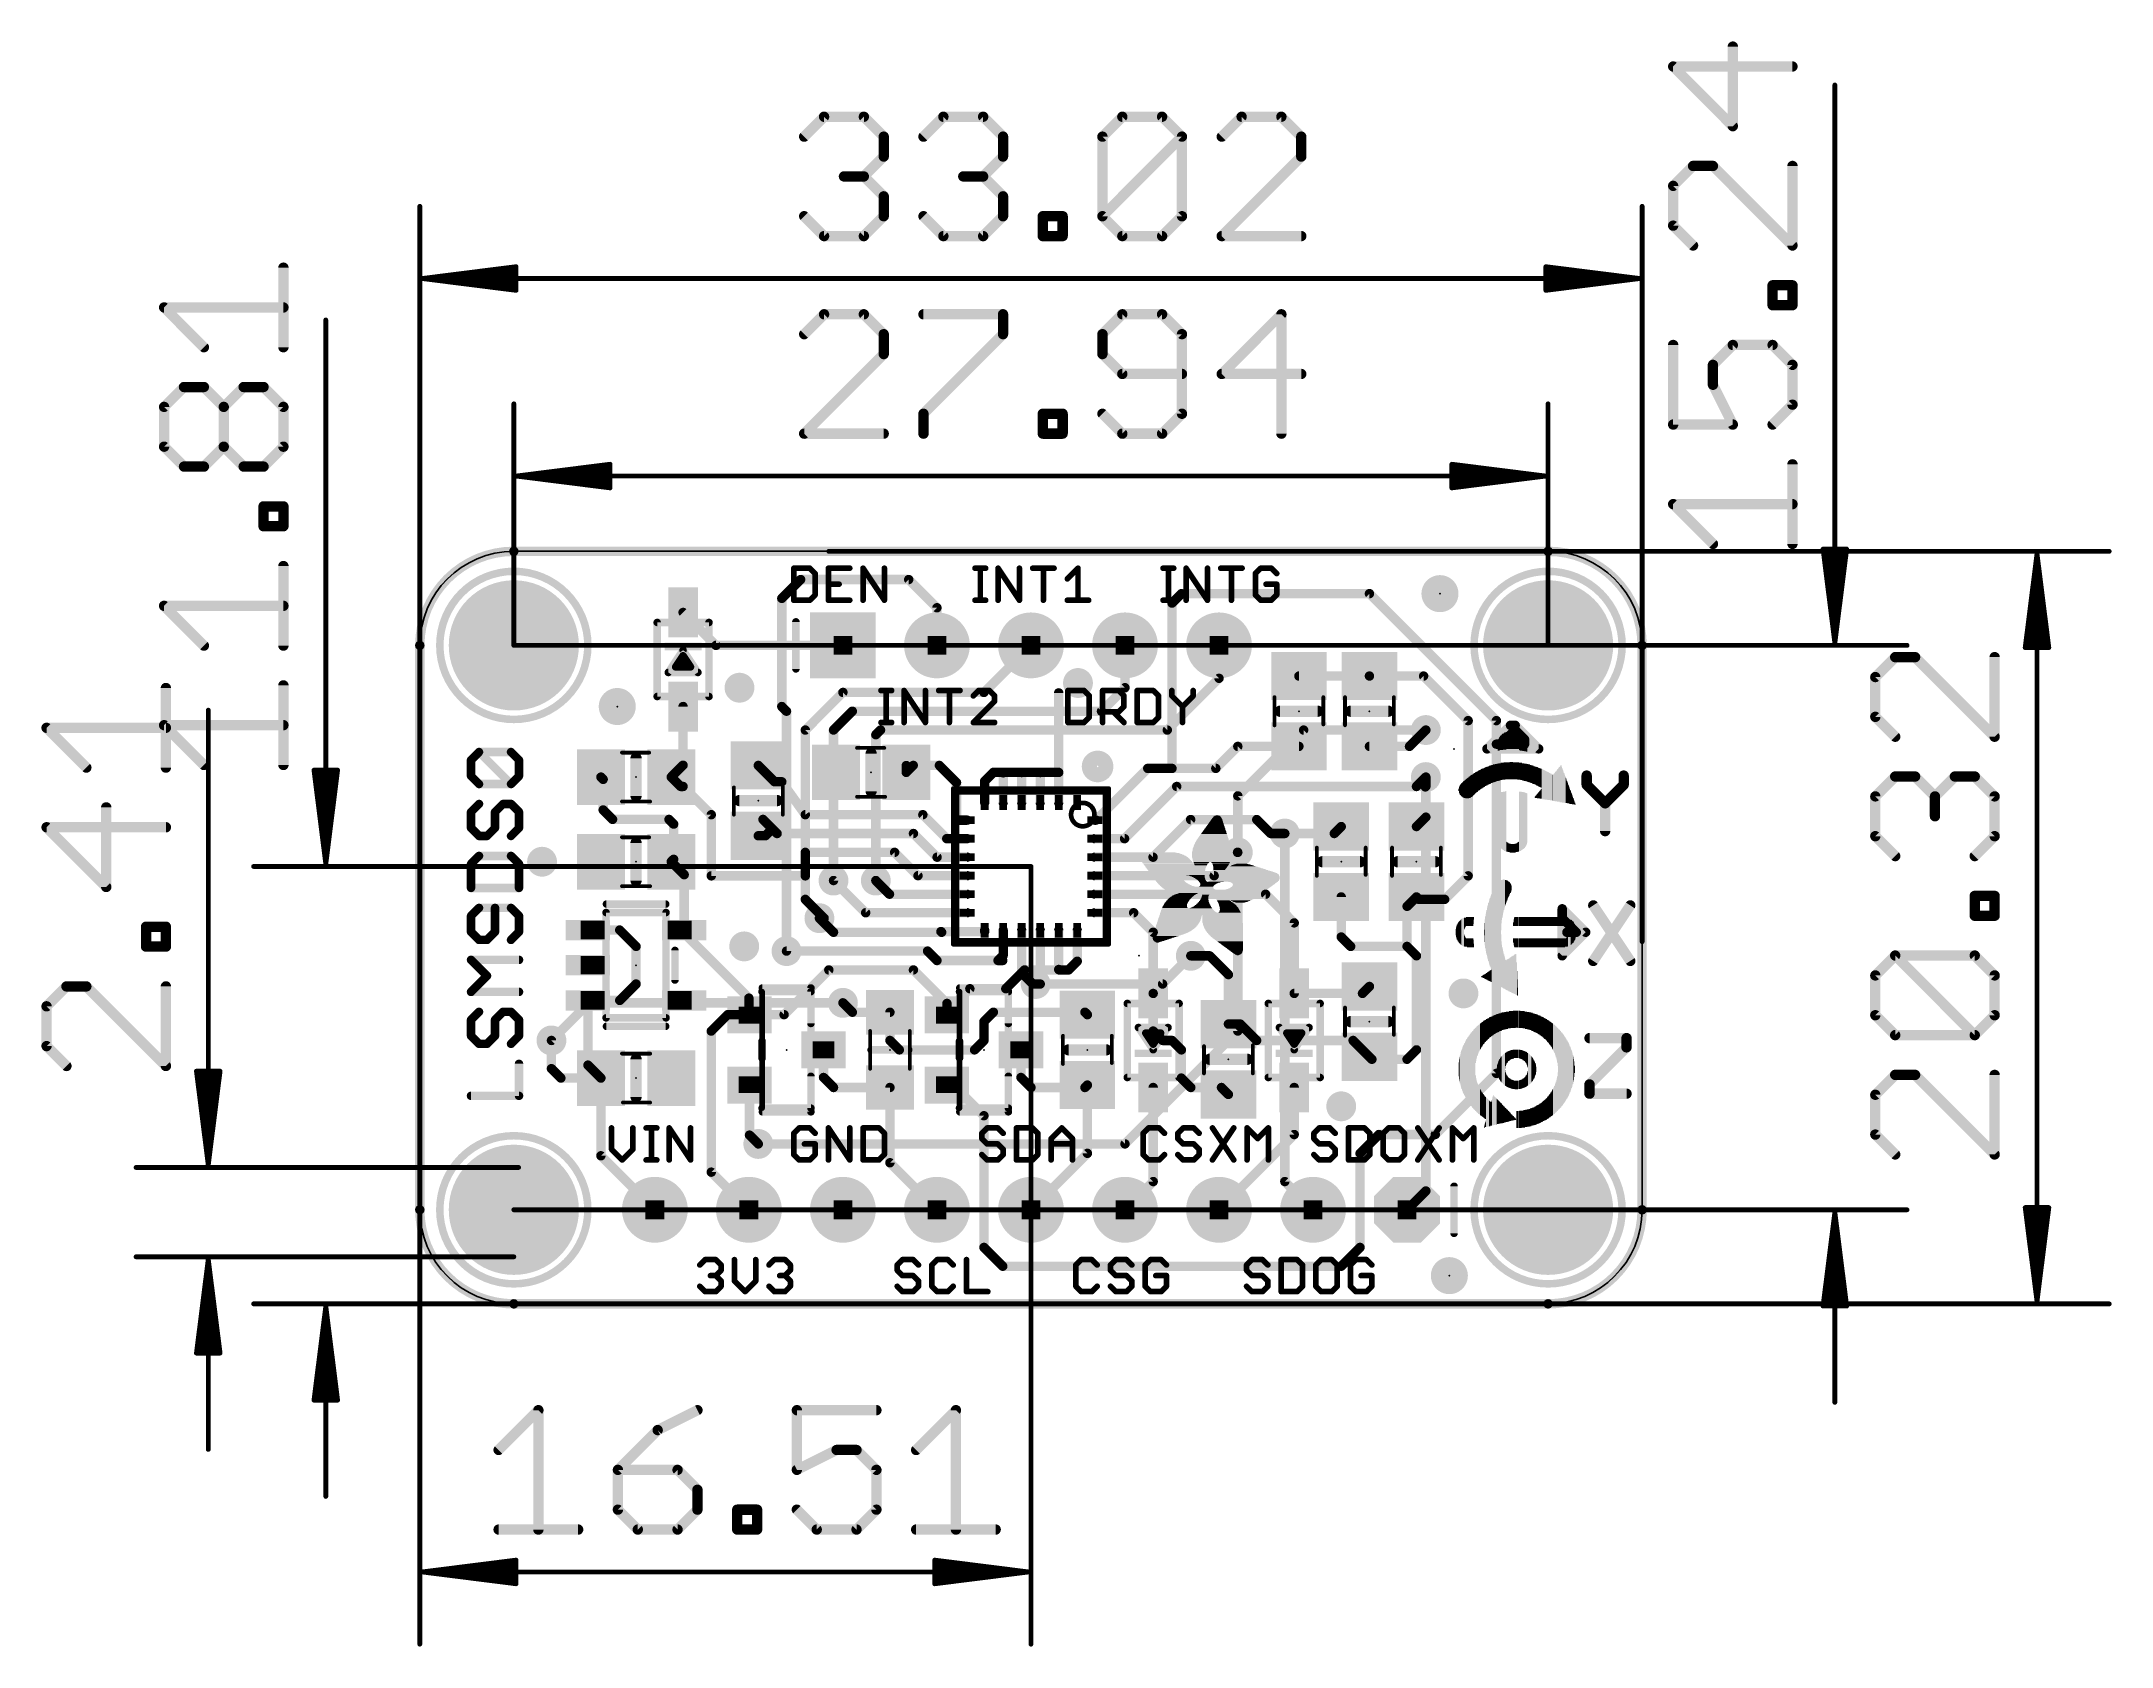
# Model space of a CAD drawing. Extents: x -10.2 to 45.7, y -9.3 to 34.1.
import ezdxf

# ---------------------------------------------------------------- set-up
doc = ezdxf.new("R2010")
doc.units = 0
for name, color, linetype in [('1', 12, 'CONTINUOUS'), ('16', 132, 'CONTINUOUS'), ('17', 110, 'CONTINUOUS'), ('18', 110, 'CONTINUOUS'), ('20', 53, 'CONTINUOUS'), ('21', 40, 'CONTINUOUS'), ('23', 53, 'CONTINUOUS'), ('47', 253, 'CONTINUOUS'), ('51', 253, 'CONTINUOUS')]:
    doc.layers.add(name, color=color, linetype=linetype)

# ---------------------------------------------------------------- blocks, each defined once
blk = doc.blocks.new('RECT')
blk.add_solid([(-0.5, -0.5), (0.5, -0.5), (-0.5, 0.5), (0.5, 0.5)])
blk = doc.blocks.new('PIE')
at = {"const_width": 0.5}
blk.add_lwpolyline([(0, -0.25, 1), (0, 0.25, 1), (0, -0.25)], format="xyb", dxfattribs=at)
blk = doc.blocks.new('SQUAREP')
blk.add_solid([(-0.5, -0.5), (0.5, -0.5), (-0.5, 0.5), (0.5, 0.5)])
blk = doc.blocks.new('ROUNDP')
at = {"const_width": 0.5}
blk.add_lwpolyline([(0, -0.25, 1), (0, 0.25, 1), (0, -0.25)], format="xyb", dxfattribs=at)
blk = doc.blocks.new('OCTAGONP')
at = {"const_width": 0.5}
blk.add_lwpolyline([(-0.25, -0.1036), (-0.25, 0.1036), (-0.1036, 0.25), (0.1036, 0.25), (0.25, 0.1036), (0.25, -0.1036), (0.1036, -0.25), (-0.1036, -0.25), (-0.25, -0.1036), (-0.25, 0.1036)], dxfattribs=at)
blk = doc.blocks.new('ROUNDV')
at = {"const_width": 0.5}
blk.add_lwpolyline([(0, -0.25, 1), (0, 0.25, 1), (0, -0.25)], format="xyb", dxfattribs=at)

msp = doc.modelspace()

# ---------------------------------------------------------------- linework, layer by layer
at = {"layer": '1'}
for points, const_width in [([(2.54, 20.32, 0.4142), (0, 17.78)], 0.254), ([(2.54, 20.3835, 1), (2.54, 20.2565)], 0.127), ([(2.54, 20.2565, 1), (2.54, 20.3835)], 0.127), ([(33.02, 17.78, 0.4142), (30.48, 20.32)], 0.254), ([(30.48, 20.3835, 1), (30.48, 20.2565)], 0.127), ([(30.48, 20.2565, 1), (30.48, 20.3835)], 0.127), ([(20.3835, 18.923, 1), (20.2565, 18.923)], 0.127), ([(20.2751, 18.9679, 1), (20.3649, 18.8781)], 0.127), ([(20.574, 19.2405, 1), (20.574, 19.1135)], 0.127), ([(20.6189, 19.1321, 1), (20.5291, 19.2219)], 0.127), ([(25.6989, 19.2219, 1), (25.6091, 19.1321)], 0.127), ([(25.654, 19.1135, 1), (25.654, 19.2405)], 0.127), ([(7.1569, 18.7139, 1), (7.0671, 18.6241)], 0.127), ([(0.0635, 17.78, 1), (-0.0635, 17.78)], 0.127), ([(8.001, 17.8435, 1), (8.001, 17.7165)], 0.127), ([(11.43, 17.7165, 1), (11.43, 17.8435)], 0.127), ([(33.0835, 17.78, 1), (32.9565, 17.78)], 0.127), ([(-0.0635, 17.78, 1), (0.0635, 17.78)], 0.127), ([(7.9561, 17.7351, 1), (8.0459, 17.8249)], 0.127), ([(32.9565, 17.78, 1), (33.0835, 17.78)], 0.127), ([(23.749, 17.0155, 1), (23.749, 16.8885)], 0.127), ([(25.654, 17.0155, 1), (25.654, 16.8885)], 0.127), ([(25.654, 16.8885, 1), (25.654, 17.0155)], 0.127), ([(27.1619, 16.9969, 1), (27.0721, 16.9071)], 0.127), ([(27.117, 16.8885, 1), (27.117, 17.0155)], 0.127), ([(7.1755, 16.129, 1), (7.0485, 16.129)], 0.127), ([(17.3235, 16.498, 1), (17.1965, 16.498)], 0.127), ([(28.3845, 15.748, 1), (28.2575, 15.748)], 0.127), ([(28.2761, 15.7031, 1), (28.3659, 15.7929)], 0.127), ([(29.1465, 15.748, 1), (29.0195, 15.748)], 0.127), ([(29.0381, 15.7031, 1), (29.1279, 15.7929)], 0.127), ([(22.098, 15.1155, 1), (22.098, 14.9885)], 0.127), ([(22.1429, 15.0071, 1), (22.0531, 15.0969)], 0.127), ([(23.749, 14.9885, 1), (23.749, 15.1155)], 0.127), ([(25.654, 15.1155, 1), (25.654, 14.9885)], 0.127), ([(26.6911, 15.0969, 1), (26.7809, 15.0071)], 0.127), ([(26.736, 14.9885, 1), (26.736, 15.1155)], 0.127), ([(27.2229, 15.4491, 1), (27.1331, 15.5389)], 0.127), ([(7.0485, 14.544, 1), (7.1755, 14.544)], 0.127), ([(7.1569, 14.4991, 1), (7.0671, 14.5889)], 0.127), ([(9.1889, 14.5839, 1), (9.0991, 14.4941)], 0.127), ([(13.2055, 14.534, 1), (13.0785, 14.534)], 0.127), ([(13.33, 14.6025, 1), (13.33, 14.4755)], 0.127), ([(13.3749, 14.4941, 1), (13.2851, 14.5839)], 0.127), ([(14.0809, 14.5839, 1), (13.9911, 14.4941)], 0.127), ([(14.036, 14.4755, 1), (14.036, 14.6025)], 0.127), ([(19.665, 14.5215, 1), (19.665, 14.3945)], 0.127), ([(19.7099, 14.4131, 1), (19.6201, 14.5029)], 0.127), ([(20.32, 14.5215, 1), (20.32, 14.3945)], 0.127), ([(20.32, 14.3945, 1), (20.32, 14.5215)], 0.127), ([(21.4591, 14.5029, 1), (21.5489, 14.4131)], 0.127), ([(21.504, 14.3945, 1), (21.504, 14.5215)], 0.127), ([(4.9369, 14.2689, 1), (4.8471, 14.1791)], 0.127), ([(5.0165, 14.163, 1), (4.8895, 14.163)], 0.127), ([(4.9081, 14.1181, 1), (4.9979, 14.2079)], 0.127), ([(6.8369, 14.2689, 1), (6.7471, 14.1791)], 0.127), ([(6.7471, 14.2689, 1), (6.8369, 14.1791)], 0.127), ([(7.046, 14.0335, 1), (7.046, 13.9065)], 0.127), ([(7.0011, 13.9251, 1), (7.0909, 14.0149)], 0.127), ([(7.1569, 14.0149, 1), (7.0671, 13.9251)], 0.127), ([(7.112, 13.9065, 1), (7.112, 14.0335)], 0.127), ([(9.586, 14.1605, 1), (9.586, 14.0335)], 0.127), ([(9.5411, 14.0521, 1), (9.6309, 14.1419)], 0.127), ([(9.8307, 14.1339, 1), (9.7273, 14.0601)], 0.127), ([(9.779, 14.0335, 1), (9.779, 14.1605)], 0.127), ([(13.0971, 14.3959, 1), (13.1869, 14.3061)], 0.127), ([(13.0785, 14.351, 1), (13.2055, 14.351)], 0.127), ([(14.5615, 14.077, 1), (14.4345, 14.077)], 0.127), ([(14.4531, 14.0321, 1), (14.5429, 14.1219)], 0.127), ([(15.3235, 14.117, 1), (15.1965, 14.117)], 0.127), ([(15.2151, 14.1619, 1), (15.3049, 14.0721)], 0.127), ([(15.494, 14.4145, 1), (15.494, 14.2875)], 0.127), ([(15.5389, 14.3061, 1), (15.4491, 14.3959)], 0.127), ([(15.748, 14.4145, 1), (15.748, 14.2875)], 0.127), ([(15.7929, 14.3959, 1), (15.7031, 14.3061)], 0.127), ([(15.8235, 14.339, 1), (15.6965, 14.339)], 0.127), ([(15.7151, 14.2941, 1), (15.8049, 14.3839)], 0.127), ([(15.748, 14.2875, 1), (15.748, 14.4145)], 0.127), ([(16.256, 14.4145, 1), (16.256, 14.2875)], 0.127), ([(16.3009, 14.3959, 1), (16.2111, 14.3061)], 0.127), ([(16.3235, 14.347, 1), (16.1965, 14.347)], 0.127), ([(16.2151, 14.3021, 1), (16.3049, 14.3919)], 0.127), ([(16.256, 14.2875, 1), (16.256, 14.4145)], 0.127), ([(16.8235, 14.347, 1), (16.6965, 14.347)], 0.127), ([(16.7151, 14.3919, 1), (16.8049, 14.3021)], 0.127), ([(16.764, 14.4145, 1), (16.764, 14.2875)], 0.127), ([(16.8089, 14.3061, 1), (16.7191, 14.3959)], 0.127), ([(16.764, 14.2875, 1), (16.764, 14.4145)], 0.127), ([(17.3235, 14.351, 1), (17.1965, 14.351)], 0.127), ([(17.1965, 14.351, 1), (17.3235, 14.351)], 0.127), ([(17.26, 14.2875, 1), (17.26, 14.4145)], 0.127), ([(20.2565, 14.458, 1), (20.3835, 14.458)], 0.127), ([(20.447, 14.0335, 1), (20.447, 13.9065)], 0.127), ([(20.4919, 13.9251, 1), (20.4021, 14.0149)], 0.127), ([(26.8791, 14.0149, 1), (26.9689, 13.9251)], 0.127), ([(26.924, 13.9065, 1), (26.924, 14.0335)], 0.127), ([(27.1211, 14.0029, 1), (27.2109, 13.9131)], 0.127), ([(27.2415, 14.224, 1), (27.1145, 14.224)], 0.127), ([(27.2415, 13.97, 1), (27.1145, 13.97)], 0.127), ([(27.1145, 13.97, 1), (27.2415, 13.97)], 0.127), ([(27.2229, 14.1791, 1), (27.1331, 14.2689)], 0.127), ([(27.2229, 13.9251, 1), (27.1331, 14.0149)], 0.127), ([(4.9979, 13.3799, 1), (4.9081, 13.2901)], 0.127), ([(15.1965, 13.536, 1), (15.3235, 13.536)], 0.127), ([(15.6965, 13.536, 1), (15.8235, 13.536)], 0.127), ([(16.1965, 13.536, 1), (16.3235, 13.536)], 0.127), ([(16.6965, 13.536, 1), (16.8235, 13.536)], 0.127), ([(17.1965, 13.536, 1), (17.3235, 13.536)], 0.127), ([(4.8895, 13.335, 1), (5.0165, 13.335)], 0.127), ([(5.207, 13.1445, 1), (5.207, 13.0175)], 0.127), ([(5.1621, 13.0361, 1), (5.2519, 13.1259)], 0.127), ([(6.7759, 13.1259, 1), (6.6861, 13.0361)], 0.127), ([(6.731, 13.0175, 1), (6.731, 13.1445)], 0.127), ([(6.9215, 12.954, 1), (6.7945, 12.954)], 0.127), ([(6.8131, 12.9091, 1), (6.9029, 12.9989)], 0.127), ([(7.9375, 13.208, 1), (7.8105, 13.208)], 0.127), ([(7.8291, 13.1631, 1), (7.9189, 13.2529)], 0.127), ([(9.3159, 13.1259, 1), (9.2261, 13.0361)], 0.127), ([(9.5699, 12.8719, 1), (9.4801, 12.7821)], 0.127), ([(9.5699, 12.7821, 1), (9.4801, 12.8719)], 0.127), ([(9.4801, 12.7821, 1), (9.5699, 12.8719)], 0.127), ([(10.414, 13.2715, 1), (10.414, 13.1445)], 0.127), ([(10.3623, 13.1711, 1), (10.4657, 13.2449)], 0.127), ([(13.6339, 13.2529, 1), (13.5441, 13.1631)], 0.127), ([(13.589, 13.1445, 1), (13.589, 13.2715)], 0.127), ([(14.498, 13.1245, 1), (14.498, 12.9975)], 0.127), ([(14.4345, 13.061, 1), (14.5615, 13.061)], 0.127), ([(14.785, 12.9975, 1), (14.785, 13.1245)], 0.127), ([(18.235, 13.1245, 1), (18.235, 12.9975)], 0.127), ([(18.2231, 13.1059, 1), (18.3129, 13.0161)], 0.127), ([(18.268, 12.9975, 1), (18.268, 13.1245)], 0.127), ([(20.824, 13.1405, 1), (20.824, 13.0135)], 0.127), ([(20.8689, 13.0321, 1), (20.7791, 13.1219)], 0.127), ([(22.6549, 13.1219, 1), (22.5651, 13.0321)], 0.127), ([(22.61, 13.0135, 1), (22.61, 13.1405)], 0.127), ([(24.9369, 12.8431, 1), (24.8471, 12.9329)], 0.127), ([(26.8791, 12.9329, 1), (26.9689, 12.8431)], 0.127), ([(27.1145, 13.142, 1), (27.2415, 13.142)], 0.127), ([(27.2229, 13.0971, 1), (27.1331, 13.1869)], 0.127), ([(9.144, 12.7025, 1), (9.144, 12.5755)], 0.127), ([(9.2921, 12.6839, 1), (9.3819, 12.5941)], 0.127), ([(9.337, 12.5755, 1), (9.337, 12.7025)], 0.127), ([(9.652, 12.7635, 1), (9.652, 12.6365)], 0.127), ([(9.6071, 12.6551, 1), (9.6969, 12.7449)], 0.127), ([(10.414, 12.2555, 1), (10.414, 12.1285)], 0.127), ([(10.4775, 12.192, 1), (10.3505, 12.192)], 0.127), ([(12.8719, 12.2369, 1), (12.7821, 12.1471)], 0.127), ([(12.827, 12.1285, 1), (12.827, 12.2555)], 0.127), ([(13.3799, 12.7449, 1), (13.2901, 12.6551)], 0.127), ([(13.335, 12.6365, 1), (13.335, 12.7635)], 0.127), ([(14.236, 12.6245, 1), (14.236, 12.4975)], 0.127), ([(14.1911, 12.5161, 1), (14.2809, 12.6059)], 0.127), ([(14.785, 12.4975, 1), (14.785, 12.6245)], 0.127), ([(18.235, 12.6245, 1), (18.235, 12.4975)], 0.127), ([(18.9931, 12.6059, 1), (19.0829, 12.5161)], 0.127), ([(19.038, 12.4975, 1), (19.038, 12.6245)], 0.127), ([(22.09, 12.2555, 1), (22.09, 12.1285)], 0.127), ([(22.1349, 12.1471, 1), (22.0451, 12.2369)], 0.127), ([(22.098, 12.1285, 1), (22.098, 12.2555)], 0.127), ([(22.987, 12.7635, 1), (22.987, 12.6365)], 0.127), ([(22.9421, 12.6551, 1), (23.0319, 12.7449)], 0.127), ([(23.368, 12.7635, 1), (23.368, 12.6365)], 0.127), ([(23.368, 12.6365, 1), (23.368, 12.7635)], 0.127), ([(24.6591, 12.7449, 1), (24.7489, 12.6551)], 0.127), ([(24.704, 12.6365, 1), (24.704, 12.7635)], 0.127), ([(6.8369, 11.9829, 1), (6.7471, 11.8931)], 0.127), ([(6.7471, 11.9829, 1), (6.8369, 11.8931)], 0.127), ([(6.7945, 12.004, 1), (6.9215, 12.004)], 0.127), ([(6.9029, 11.9591, 1), (6.8131, 12.0489)], 0.127), ([(13.974, 12.1245, 1), (13.974, 11.9975)], 0.127), ([(13.9291, 12.0161, 1), (14.0189, 12.1059)], 0.127), ([(14.785, 11.9975, 1), (14.785, 12.1245)], 0.127), ([(18.235, 12.1245, 1), (18.235, 11.9975)], 0.127), ([(19.7631, 12.1059, 1), (19.8529, 12.0161)], 0.127), ([(19.808, 11.9975, 1), (19.808, 12.1245)], 0.127), ([(7.2056, 11.5879, 1), (7.0786, 11.5879)], 0.127), ([(7.0972, 11.543, 1), (7.187, 11.6328)], 0.127), ([(7.874, 11.6205, 1), (7.874, 11.4935)], 0.127), ([(7.8105, 11.557, 1), (7.9375, 11.557)], 0.127), ([(10.3505, 11.557, 1), (10.4775, 11.557)], 0.127), ([(10.414, 11.4935, 1), (10.414, 11.6205)], 0.127), ([(11.2209, 11.4749, 1), (11.1311, 11.3851)], 0.127), ([(12.3639, 11.4749, 1), (12.2741, 11.3851)], 0.127), ([(12.688, 11.1245, 1), (12.688, 10.9975)], 0.127), ([(13.458, 11.6245, 1), (13.458, 11.4975)], 0.127), ([(13.4131, 11.5161, 1), (13.5029, 11.6059)], 0.127), ([(14.785, 11.4975, 1), (14.785, 11.6245)], 0.127), ([(14.785, 10.9975, 1), (14.785, 11.1245)], 0.127), ([(18.235, 11.6245, 1), (18.235, 11.4975)], 0.127), ([(18.235, 11.1245, 1), (18.235, 10.9975)], 0.127), ([(21.4141, 11.6059, 1), (21.5039, 11.5161)], 0.127), ([(21.459, 11.4975, 1), (21.459, 11.6245)], 0.127), ([(22.8929, 11.1059, 1), (22.8031, 11.0161)], 0.127), ([(22.848, 10.9975, 1), (22.848, 11.1245)], 0.127), ([(28.2575, 11.557, 1), (28.3845, 11.557)], 0.127), ([(28.3659, 11.5121, 1), (28.2761, 11.6019)], 0.127), ([(12.045, 10.6245, 1), (12.045, 10.4975)], 0.127), ([(12.0001, 10.5161, 1), (12.0899, 10.6059)], 0.127), ([(12.6431, 11.0161, 1), (12.7329, 11.1059)], 0.127), ([(14.785, 10.4975, 1), (14.785, 10.6245)], 0.127), ([(18.235, 10.6245, 1), (18.235, 10.4975)], 0.127), ([(19.3289, 10.6059, 1), (19.2391, 10.5161)], 0.127), ([(19.284, 10.4975, 1), (19.284, 10.6245)], 0.127), ([(24.9555, 10.988, 1), (24.8285, 10.988)], 0.127), ([(26.7335, 10.734, 1), (26.6065, 10.734)], 0.127), ([(26.6251, 10.7789, 1), (26.7149, 10.6891)], 0.127), ([(26.9689, 11.0329, 1), (26.8791, 10.9431)], 0.127), ([(26.9689, 10.9431, 1), (26.8791, 11.0329)], 0.127), ([(26.99, 10.9855, 1), (26.99, 10.8585)], 0.127), ([(26.9451, 10.8771, 1), (27.0349, 10.9669)], 0.127), ([(27.6411, 10.9669, 1), (27.7309, 10.8771)], 0.127), ([(27.686, 10.8585, 1), (27.686, 10.9855)], 0.127), ([(4.5419, 10.1575, 1), (4.5419, 10.0305)], 0.127), ([(5.4449, 10.1389, 1), (5.3551, 10.0491)], 0.127), ([(5.4, 10.0305, 1), (5.4, 10.1575)], 0.127), ([(7.2056, 10.094, 1), (7.0786, 10.094)], 0.127), ([(7.0786, 10.094, 1), (7.2056, 10.094)], 0.127), ([(7.187, 10.0478, 1), (7.0972, 9.958)], 0.127), ([(10.8399, 10.4589, 1), (10.7501, 10.3691)], 0.127), ([(11.176, 10.0965, 1), (11.176, 9.9695)], 0.127), ([(11.1311, 9.9881, 1), (11.2209, 10.0779)], 0.127), ([(14.077, 10.1165, 1), (14.077, 9.9895)], 0.127), ([(14.1219, 10.0979, 1), (14.0321, 10.0081)], 0.127), ([(14.0521, 9.9881, 1), (14.1419, 10.0779)], 0.127), ([(14.097, 9.9695, 1), (14.097, 10.0965)], 0.127), ([(15.3235, 10.086, 1), (15.1965, 10.086)], 0.127), ([(15.1965, 10.053, 1), (15.3235, 10.053)], 0.127), ([(15.26, 9.9895, 1), (15.26, 10.1165)], 0.127), ([(15.8235, 10.086, 1), (15.6965, 10.086)], 0.127), ([(16.3235, 10.086, 1), (16.1965, 10.086)], 0.127), ([(16.8235, 10.086, 1), (16.6965, 10.086)], 0.127), ([(17.3235, 10.086, 1), (17.1965, 10.086)], 0.127), ([(17.8235, 10.086, 1), (17.6965, 10.086)], 0.127), ([(19.8755, 10.033, 1), (19.7485, 10.033)], 0.127), ([(19.7671, 9.9881, 1), (19.8569, 10.0779)], 0.127), ([(23.6855, 10.287, 1), (23.5585, 10.287)], 0.127), ([(23.5771, 10.2421, 1), (23.6669, 10.3319)], 0.127), ([(5.9055, 9.652, 1), (5.7785, 9.652)], 0.127), ([(5.7971, 9.6071, 1), (5.8869, 9.6969)], 0.127), ([(7.0786, 10.0029, 1), (7.2056, 10.0029)], 0.127), ([(9.906, 9.5885, 1), (9.906, 9.4615)], 0.127), ([(13.7609, 9.5699, 1), (13.6711, 9.4801)], 0.127), ([(13.716, 9.4615, 1), (13.716, 9.5885)], 0.127), ([(15.8049, 9.3651, 1), (15.7151, 9.4549)], 0.127), ([(20.828, 9.4615, 1), (20.828, 9.3345)], 0.127), ([(21.3809, 9.4429, 1), (21.2911, 9.3531)], 0.127), ([(21.336, 9.3345, 1), (21.336, 9.4615)], 0.127), ([(24.9369, 9.9509, 1), (24.8471, 9.8611)], 0.127), ([(24.8285, 9.906, 1), (24.9555, 9.906)], 0.127), ([(25.146, 9.7155, 1), (25.146, 9.5885)], 0.127), ([(25.1011, 9.6071, 1), (25.1909, 9.6969)], 0.127), ([(26.7149, 9.6969, 1), (26.6251, 9.6071)], 0.127), ([(26.6065, 9.652, 1), (26.7335, 9.652)], 0.127), ([(26.67, 9.5885, 1), (26.67, 9.7155)], 0.127), ([(26.9875, 9.398, 1), (26.8605, 9.398)], 0.127), ([(11.049, 9.0805, 1), (11.049, 8.9535)], 0.127), ([(11.0939, 8.9721, 1), (11.0041, 9.0619)], 0.127), ([(13.3799, 9.0619, 1), (13.2901, 8.9721)], 0.127), ([(13.335, 8.9535, 1), (13.335, 9.0805)], 0.127), ([(13.97, 9.3345, 1), (13.97, 9.2075)], 0.127), ([(13.9251, 9.2261, 1), (14.0149, 9.3159)], 0.127), ([(15.621, 9.3345, 1), (15.621, 9.2075)], 0.127), ([(15.5761, 9.3159, 1), (15.6659, 9.2261)], 0.127), ([(15.621, 9.2075, 1), (15.621, 9.3345)], 0.127), ([(15.6965, 9.41, 1), (15.8235, 9.41)], 0.127), ([(15.748, 9.2075, 1), (15.748, 9.3345)], 0.127), ([(16.3049, 8.9839, 1), (16.2151, 8.8941)], 0.127), ([(16.2151, 8.9839, 1), (16.3049, 8.8941)], 0.127), ([(16.1965, 8.939, 1), (16.3235, 8.939)], 0.127), ([(16.3049, 8.8941, 1), (16.2151, 8.9839)], 0.127), ([(16.338, 9.0805, 1), (16.338, 8.9535)], 0.127), ([(16.3829, 8.9721, 1), (16.2931, 9.0619)], 0.127), ([(17.3049, 9.0739, 1), (17.2151, 8.9841)], 0.127), ([(17.1965, 9.029, 1), (17.3235, 9.029)], 0.127), ([(17.272, 9.0805, 1), (17.272, 8.9535)], 0.127), ([(17.2271, 8.9721, 1), (17.3169, 9.0619)], 0.127), ([(17.272, 8.9535, 1), (17.272, 9.0805)], 0.127), ([(17.4811, 9.0619, 1), (17.5709, 8.9721)], 0.127), ([(17.526, 8.9535, 1), (17.526, 9.0805)], 0.127), ([(17.6965, 9.251, 1), (17.8235, 9.251)], 0.127), ([(17.8049, 9.2061, 1), (17.7151, 9.2959)], 0.127), ([(21.9075, 8.89, 1), (21.7805, 8.89)], 0.127), ([(21.7991, 8.8451, 1), (21.8889, 8.9349)], 0.127), ([(26.8791, 9.3531, 1), (26.9689, 9.4429)], 0.127), ([(5.7785, 8.636, 1), (5.9055, 8.636)], 0.127), ([(5.8869, 8.5911, 1), (5.7971, 8.6809)], 0.127), ([(14.859, 8.5725, 1), (14.859, 8.4455)], 0.127), ([(14.9039, 8.4641, 1), (14.8141, 8.5539)], 0.127), ([(15.7851, 8.5539, 1), (15.8749, 8.4641)], 0.127), ([(15.83, 8.4455, 1), (15.83, 8.5725)], 0.127), ([(16.563, 8.6995, 1), (16.563, 8.5725)], 0.127), ([(16.5181, 8.5911, 1), (16.6079, 8.6809)], 0.127), ([(16.637, 8.6995, 1), (16.637, 8.5725)], 0.127), ([(16.637, 8.5725, 1), (16.637, 8.6995)], 0.127), ([(16.6965, 8.636, 1), (16.8235, 8.636)], 0.127), ([(16.76, 8.5725, 1), (16.76, 8.6995)], 0.127), ([(19.8755, 8.382, 1), (19.7485, 8.382)], 0.127), ([(19.7485, 8.382, 1), (19.8755, 8.382)], 0.127), ([(23.622, 8.4455, 1), (23.622, 8.3185)], 0.127), ([(23.5585, 8.382, 1), (23.6855, 8.382)], 0.127), ([(25.4211, 8.4269, 1), (25.5109, 8.3371)], 0.127), ([(25.466, 8.3185, 1), (25.466, 8.4455)], 0.127), ([(25.6989, 8.5251, 1), (25.6091, 8.6149)], 0.127), ([(4.5419, 8.2575, 1), (4.5419, 8.1305)], 0.127), ([(4.6054, 8.194, 1), (4.4784, 8.194)], 0.127), ([(5.3551, 8.2389, 1), (5.4449, 8.1491)], 0.127), ([(5.4, 8.1305, 1), (5.4, 8.2575)], 0.127), ([(8.316, 7.8715, 1), (8.316, 7.7445)], 0.127), ([(8.3609, 7.7631, 1), (8.2711, 7.8529)], 0.127), ([(8.9535, 8.255, 1), (8.8265, 8.255)], 0.127), ([(8.9349, 7.8689, 1), (8.8451, 7.7791)], 0.127), ([(8.8265, 7.824, 1), (8.9535, 7.824)], 0.127), ([(8.906, 7.8715, 1), (8.906, 7.7445)], 0.127), ([(8.8451, 8.2101, 1), (8.9349, 8.2999)], 0.127), ([(8.8611, 7.7631, 1), (8.9509, 7.8529)], 0.127), ([(8.906, 7.7445, 1), (8.906, 7.8715)], 0.127), ([(9.7951, 7.8529, 1), (9.8849, 7.7631)], 0.127), ([(9.84, 7.7445, 1), (9.84, 7.8715)], 0.127), ([(11.4749, 8.1729, 1), (11.3851, 8.0831)], 0.127), ([(11.684, 7.9375, 1), (11.684, 7.8105)], 0.127), ([(11.6391, 7.8291, 1), (11.7289, 7.9189)], 0.127), ([(12.7635, 7.874, 1), (12.6365, 7.874)], 0.127), ([(12.7, 7.8105, 1), (12.7, 7.9375)], 0.127), ([(14.2689, 7.8689, 1), (14.1791, 7.7791)], 0.127), ([(14.3035, 8.112, 1), (14.1765, 8.112)], 0.127), ([(14.3035, 7.89, 1), (14.1765, 7.89)], 0.127), ([(14.1951, 7.9349, 1), (14.2849, 7.8451)], 0.127), ([(14.1951, 7.8529, 1), (14.2849, 7.7631)], 0.127), ([(14.1765, 7.808, 1), (14.3035, 7.808)], 0.127), ([(14.1765, 7.808, 1), (14.3035, 7.808)], 0.127), ([(14.1951, 8.0671, 1), (14.2849, 8.1569)], 0.127), ([(14.1951, 7.7631, 1), (14.2849, 7.8529)], 0.127), ([(14.3509, 7.8291, 1), (14.2611, 7.9189)], 0.127), ([(15.494, 7.9375, 1), (15.494, 7.8105)], 0.127), ([(15.5389, 7.8291, 1), (15.4491, 7.9189)], 0.127), ([(18.0129, 7.9189, 1), (17.9231, 7.8291)], 0.127), ([(17.968, 7.8105, 1), (17.968, 7.9375)], 0.127), ([(17.9891, 7.7631, 1), (18.0789, 7.8529)], 0.127), ([(7.9375, 7.366, 1), (7.8105, 7.366)], 0.127), ([(7.8291, 7.4109, 1), (7.9189, 7.3211)], 0.127), ([(15.3035, 7.62, 1), (15.1765, 7.62)], 0.127), ([(15.1951, 7.6649, 1), (15.2849, 7.5751)], 0.127), ([(19.8569, 7.4109, 1), (19.7671, 7.3211)], 0.127), ([(19.7485, 7.366, 1), (19.8755, 7.366)], 0.127), ([(21.844, 7.6175, 1), (21.844, 7.4905)], 0.127), ([(21.7805, 7.554, 1), (21.9075, 7.554)], 0.127), ([(22.2089, 7.5989, 1), (22.1191, 7.5091)], 0.127), ([(22.164, 7.4905, 1), (22.164, 7.6175)], 0.127), ([(3.6195, 7.112, 1), (3.4925, 7.112)], 0.127), ([(10.9695, 6.858, 1), (10.8425, 6.858)], 0.127), ([(12.7449, 7.1569, 1), (12.6551, 7.0671)], 0.127), ([(12.6365, 7.112, 1), (12.7635, 7.112)], 0.127), ([(12.954, 6.9215, 1), (12.954, 6.7945)], 0.127), ([(12.9091, 6.8131, 1), (12.9989, 6.9029)], 0.127), ([(14.9411, 6.9029, 1), (15.0309, 6.8131)], 0.127), ([(14.986, 6.7945, 1), (14.986, 6.9215)], 0.127), ([(15.1765, 7.112, 1), (15.3035, 7.112)], 0.127), ([(15.2849, 7.0671, 1), (15.1951, 7.1569)], 0.127), ([(16.3035, 6.858, 1), (16.1765, 6.858)], 0.127), ([(20.066, 7.1755, 1), (20.066, 7.0485)], 0.127), ([(20.0211, 7.0671, 1), (20.1109, 7.1569)], 0.127), ([(20.3649, 7.1569, 1), (20.2751, 7.0671)], 0.127), ([(20.32, 7.0485, 1), (20.32, 7.1755)], 0.127), ([(20.6375, 6.858, 1), (20.5105, 6.858)], 0.127), ([(20.5291, 6.8131, 1), (20.6189, 6.9029)], 0.127), ([(22.606, 7.1755, 1), (22.606, 7.0485)], 0.127), ([(22.5611, 7.0671, 1), (22.6509, 7.1569)], 0.127), ([(25.2569, 7.1569, 1), (25.1671, 7.0671)], 0.127), ([(25.212, 7.0485, 1), (25.212, 7.1755)], 0.127), ([(25.6989, 6.7149, 1), (25.6091, 6.6251)], 0.127), ([(25.6091, 6.6251, 1), (25.6989, 6.7149)], 0.127), ([(25.72, 6.6675, 1), (25.72, 6.5405)], 0.127), ([(25.6751, 6.5591, 1), (25.7649, 6.6489)], 0.127), ([(26.6251, 6.6489, 1), (26.7149, 6.5591)], 0.127), ([(26.67, 6.5405, 1), (26.67, 6.6675)], 0.127), ([(26.8605, 6.858, 1), (26.9875, 6.858)], 0.127), ([(26.9689, 6.8131, 1), (26.8791, 6.9029)], 0.127), ([(3.6009, 6.3949, 1), (3.5111, 6.3051)], 0.127), ([(3.4925, 6.35, 1), (3.6195, 6.35)], 0.127), ([(3.81, 6.1595, 1), (3.81, 6.0325)], 0.127), ([(3.7651, 6.0511, 1), (3.8549, 6.1409)], 0.127), ([(4.5868, 6.491, 1), (4.497, 6.4012)], 0.127), ([(4.4784, 6.4461, 1), (4.6054, 6.4461)], 0.127), ([(4.9555, 6.096, 1), (4.8285, 6.096)], 0.127), ([(4.8471, 6.0511, 1), (4.9369, 6.1409)], 0.127), ([(4.892, 6.0325, 1), (4.892, 6.1595)], 0.127), ([(10.9509, 6.1569, 1), (10.8611, 6.0671)], 0.127), ([(10.8425, 6.112, 1), (10.9695, 6.112)], 0.127), ([(16.2849, 6.1569, 1), (16.1951, 6.0671)], 0.127), ([(16.1765, 6.112, 1), (16.3035, 6.112)], 0.127), ([(20.6189, 6.1409, 1), (20.5291, 6.0511)], 0.127), ([(20.5105, 6.096, 1), (20.6375, 6.096)], 0.127), ([(29.0195, 6.223, 1), (29.1465, 6.223)], 0.127), ([(29.1279, 6.1781, 1), (29.0381, 6.2679)], 0.127), ([(8.9695, 5.908, 1), (8.8425, 5.908)], 0.127), ([(11.176, 5.9055, 1), (11.176, 5.7785)], 0.127), ([(11.1311, 5.7971, 1), (11.2209, 5.8869)], 0.127), ([(12.7635, 5.842, 1), (12.6365, 5.842)], 0.127), ([(12.7, 5.7785, 1), (12.7, 5.9055)], 0.127), ([(14.24, 5.9715, 1), (14.24, 5.8445)], 0.127), ([(14.4569, 5.9529, 1), (14.3671, 5.8631)], 0.127), ([(14.412, 5.8445, 1), (14.412, 5.9715)], 0.127), ([(16.51, 5.9055, 1), (16.51, 5.7785)], 0.127), ([(16.4651, 5.7971, 1), (16.5549, 5.8869)], 0.127), ([(17.9231, 5.8869, 1), (18.0129, 5.7971)], 0.127), ([(17.968, 5.7785, 1), (17.968, 5.9055)], 0.127), ([(18.0975, 5.908, 1), (17.9705, 5.908)], 0.127), ([(18.0789, 5.8631, 1), (17.9891, 5.9529)], 0.127), ([(19.8755, 5.842, 1), (19.7485, 5.842)], 0.127), ([(20.828, 5.9055, 1), (20.828, 5.7785)], 0.127), ([(20.7831, 5.7971, 1), (20.8729, 5.8869)], 0.127), ([(21.7009, 5.8869, 1), (21.6111, 5.7971)], 0.127), ([(21.656, 5.7785, 1), (21.656, 5.9055)], 0.127), ([(21.7991, 5.6091, 1), (21.8889, 5.6989)], 0.127), ([(23.6855, 5.842, 1), (23.5585, 5.842)], 0.127), ([(15.3035, 5.08, 1), (15.1765, 5.08)], 0.127), ([(15.1951, 5.0351, 1), (15.2849, 5.1249)], 0.127), ([(8.9509, 4.6009, 1), (8.8611, 4.5111)], 0.127), ([(8.8425, 4.556, 1), (8.9695, 4.556)], 0.127), ([(23.5585, 4.572, 1), (23.6855, 4.572)], 0.127), ([(23.6669, 4.5271, 1), (23.5771, 4.6169)], 0.127), ([(25.908, 4.6355, 1), (25.908, 4.5085)], 0.127), ([(25.9529, 4.5271, 1), (25.8631, 4.6169)], 0.127), ([(27.3871, 4.6169, 1), (27.4769, 4.5271)], 0.127), ([(27.432, 4.5085, 1), (27.432, 4.6355)], 0.127), ([(4.9369, 4.0429, 1), (4.8471, 3.9531)], 0.127), ([(4.8285, 3.998, 1), (4.9555, 3.998)], 0.127), ([(9.0991, 4.2731, 1), (9.1889, 4.3629)], 0.127), ([(12.7449, 3.8549, 1), (12.6551, 3.7651)], 0.127), ([(17.9705, 4.064, 1), (18.0975, 4.064)], 0.127), ([(18.0789, 4.0191, 1), (17.9891, 4.1089)], 0.127), ([(25.4635, 4.064, 1), (25.3365, 4.064)], 0.127), ([(25.3551, 4.1089, 1), (25.4449, 4.0191)], 0.127), ([(7.9189, 3.6009, 1), (7.8291, 3.5111)], 0.127), ([(7.8105, 3.556, 1), (7.9375, 3.556)], 0.127), ([(12.6365, 3.81, 1), (12.7635, 3.81)], 0.127), ([(19.7485, 3.302, 1), (19.8755, 3.302)], 0.127), ([(19.8569, 3.2571, 1), (19.7671, 3.3469)], 0.127), ([(0, 2.54, 0.4142), (2.54, 0)], 0.254), ([(0.0635, 2.54, 1), (-0.0635, 2.54)], 0.127), ([(-0.0635, 2.54, 1), (0.0635, 2.54)], 0.127), ([(6.3051, 2.4951, 1), (6.3949, 2.5849)], 0.127), ([(8.8451, 2.4951, 1), (8.9349, 2.5849)], 0.127), ([(13.9251, 2.4951, 1), (14.0149, 2.5849)], 0.127), ([(16.4651, 2.5849, 1), (16.5549, 2.4951)], 0.127), ([(19.0051, 2.5849, 1), (19.0949, 2.4951)], 0.127), ([(21.5451, 2.5849, 1), (21.6349, 2.4951)], 0.127), ([(30.48, 0, 0.4142), (33.02, 2.54)], 0.254), ([(33.0835, 2.54, 1), (32.9565, 2.54)], 0.127), ([(32.9565, 2.54, 1), (33.0835, 2.54)], 0.127), ([(15.2849, 1.5689, 1), (15.1951, 1.4791)], 0.127), ([(15.1765, 1.524, 1), (15.3035, 1.524)], 0.127), ([(15.748, 1.0795, 1), (15.748, 0.9525)], 0.127), ([(15.7031, 0.9711, 1), (15.7929, 1.0609)], 0.127), ([(24.8471, 1.0609, 1), (24.9369, 0.9711)], 0.127), ([(24.892, 0.9525, 1), (24.892, 1.0795)], 0.127), ([(25.3365, 1.524, 1), (25.4635, 1.524)], 0.127), ([(25.4449, 1.4791, 1), (25.3551, 1.5689)], 0.127), ([(2.54, 0.0635, 1), (2.54, -0.0635)], 0.127), ([(2.54, -0.0635, 1), (2.54, 0.0635)], 0.127), ([(30.48, 0.0635, 1), (30.48, -0.0635)], 0.127), ([(30.48, -0.0635, 1), (30.48, 0.0635)], 0.127)]:
    msp.add_lwpolyline(points, format="xyb", dxfattribs=dict(at, const_width=const_width))
at = {"layer": '1', "const_width": 0.254}
for points in [[(2.54, 20.32), (30.48, 20.32)], [(20.574, 19.177), (20.32, 18.923)], [(20.32, 18.923), (20.32, 14.458)], [(25.654, 19.177), (20.574, 19.177)], [(29.083, 15.748), (25.654, 19.177)], [(8.001, 17.78), (7.112, 18.669)], [(0, 2.54), (0, 17.78)], [(11.43, 17.78), (8.001, 17.78)], [(33.02, 17.78), (33.02, 2.54)], [(23.749, 16.952), (25.654, 16.952)], [(25.654, 16.952), (27.117, 16.952)], [(27.117, 16.952), (28.321, 15.748)], [(7.112, 16.129), (7.112, 14.544)], [(17.26, 14.351), (17.26, 16.498)], [(28.321, 15.748), (28.321, 11.557)], [(29.083, 6.223), (29.083, 15.748)], [(21.504, 14.458), (22.098, 15.052)], [(22.098, 15.052), (23.749, 15.052)], [(26.736, 15.052), (25.654, 15.052)], [(27.178, 15.494), (26.736, 15.052)], [(7.112, 14.544), (6.792, 14.224)], [(9.586, 14.097), (9.144, 14.539)], [(13.33, 14.539), (13.142, 14.351)], [(13.142, 14.351), (13.142, 14.534)], [(14.036, 14.539), (13.33, 14.539)], [(14.498, 14.077), (14.036, 14.539)], [(18.268, 13.061), (19.665, 14.458)], [(19.665, 14.458), (20.32, 14.458)], [(20.32, 14.458), (21.504, 14.458)], [(4.953, 14.163), (4.892, 14.224)], [(4.953, 13.335), (4.953, 14.163)], [(6.792, 14.224), (7.046, 13.97)], [(7.046, 13.97), (7.112, 13.97)], [(7.112, 13.97), (7.874, 13.208)], [(9.779, 14.097), (9.586, 14.097)], [(10.414, 13.208), (9.779, 14.097)], [(14.498, 13.061), (14.498, 14.077)], [(15.26, 14.117), (15.494, 14.351)], [(15.26, 13.536), (15.26, 14.117)], [(15.494, 14.351), (15.748, 14.351)], [(15.748, 14.351), (16.256, 14.351)], [(15.76, 14.339), (15.748, 14.351)], [(15.76, 13.536), (15.76, 14.339)], [(16.256, 14.351), (16.764, 14.351)], [(16.26, 14.347), (16.256, 14.351)], [(16.26, 13.536), (16.26, 14.347)], [(16.76, 14.347), (16.764, 14.351)], [(16.76, 13.536), (16.76, 14.347)], [(16.764, 14.351), (17.26, 14.351)], [(17.26, 13.536), (17.26, 14.351)], [(19.038, 12.561), (20.447, 13.97)], [(20.447, 13.97), (26.924, 13.97)], [(26.924, 13.97), (27.178, 14.224)], [(27.166, 13.958), (27.178, 13.97)], [(27.178, 14.224), (27.178, 13.97)], [(27.178, 13.97), (27.178, 13.142)], [(5.207, 13.081), (4.953, 13.335)], [(6.731, 13.081), (5.207, 13.081)], [(6.858, 12.954), (6.731, 13.081)], [(6.858, 12.004), (6.858, 12.954)], [(7.874, 13.208), (7.874, 11.557)], [(9.525, 12.827), (9.271, 13.081)], [(9.337, 12.639), (9.525, 12.827)], [(9.652, 12.7), (9.525, 12.827)], [(13.589, 13.208), (10.414, 13.208)], [(14.236, 12.561), (13.589, 13.208)], [(14.785, 13.061), (14.498, 13.061)], [(18.235, 13.061), (18.268, 13.061)], [(19.808, 12.061), (20.824, 13.077)], [(20.824, 13.077), (22.61, 13.077)], [(22.61, 13.077), (22.987, 12.7)], [(24.892, 12.888), (24.704, 12.7)], [(27.178, 13.142), (26.924, 12.888)], [(9.144, 12.639), (9.337, 12.639)], [(13.335, 12.7), (9.652, 12.7)], [(12.827, 12.192), (10.414, 12.192)], [(10.414, 12.192), (10.414, 11.557)], [(13.458, 11.561), (12.827, 12.192)], [(13.974, 12.061), (13.335, 12.7)], [(14.785, 12.561), (14.236, 12.561)], [(18.235, 12.561), (19.038, 12.561)], [(21.459, 11.561), (22.09, 12.192)], [(22.09, 12.192), (22.098, 12.192)], [(22.987, 12.7), (23.368, 12.7)], [(24.704, 12.7), (23.368, 12.7)], [(6.858, 12.004), (6.792, 11.938)], [(7.1421, 11.5879), (6.792, 11.938)], [(14.785, 12.061), (13.974, 12.061)], [(18.235, 12.061), (19.808, 12.061)], [(7.1421, 10.094), (7.1421, 11.5879)], [(10.414, 11.557), (7.874, 11.557)], [(12.045, 10.561), (11.176, 11.43)], [(12.688, 11.061), (12.319, 11.43)], [(14.785, 11.061), (12.688, 11.061)], [(14.785, 11.561), (13.458, 11.561)], [(18.235, 11.561), (21.459, 11.561)], [(18.235, 11.061), (22.848, 11.061)], [(23.622, 10.287), (22.848, 11.061)], [(28.321, 11.557), (27.686, 10.922)], [(14.785, 10.561), (12.045, 10.561)], [(18.235, 10.561), (19.284, 10.561)], [(19.284, 10.561), (19.812, 10.033)], [(24.892, 10.988), (24.892, 9.906)], [(26.67, 10.734), (26.924, 10.988)], [(26.67, 9.652), (26.67, 10.734)], [(26.99, 10.922), (26.924, 10.988)], [(27.686, 10.922), (26.99, 10.922)], [(4.5419, 10.094), (5.4, 10.094)], [(5.4, 10.094), (5.842, 9.652)], [(7.1421, 10.0029), (7.1421, 10.094)], [(8.89, 8.255), (7.1421, 10.0029)], [(11.176, 10.033), (10.795, 10.414)], [(14.097, 10.033), (11.176, 10.033)], [(15.26, 10.053), (14.077, 10.053)], [(14.077, 10.053), (14.097, 10.033)], [(15.26, 10.086), (15.26, 10.053)], [(15.76, 10.086), (15.76, 9.41)], [(16.26, 10.086), (16.26, 8.939)], [(16.76, 10.086), (16.76, 8.636)], [(17.26, 10.086), (17.26, 9.029)], [(17.76, 10.086), (17.76, 9.251)], [(19.812, 10.033), (19.812, 8.382)], [(23.622, 8.382), (23.622, 10.287)], [(5.842, 9.652), (5.842, 8.636)], [(13.716, 9.525), (9.906, 9.525)], [(13.97, 9.271), (13.716, 9.525)], [(15.76, 9.41), (15.621, 9.271)], [(21.336, 9.398), (20.828, 9.398)], [(21.844, 8.89), (21.336, 9.398)], [(24.892, 9.906), (25.146, 9.652)], [(25.146, 9.652), (26.67, 9.652)], [(26.67, 9.652), (26.924, 9.398)], [(26.924, 9.398), (26.924, 6.858)], [(9.84, 7.808), (11.049, 9.017)], [(11.049, 9.017), (13.335, 9.017)], [(13.335, 9.017), (14.24, 8.112)], [(15.621, 9.271), (13.97, 9.271)], [(15.748, 9.271), (15.621, 9.271)], [(16.26, 8.939), (15.83, 8.509)], [(16.26, 8.939), (16.338, 9.017)], [(16.26, 8.939), (16.563, 8.636)], [(16.338, 9.017), (17.272, 9.017)], [(17.26, 9.029), (17.272, 9.017)], [(17.526, 9.017), (17.272, 9.017)], [(17.76, 9.251), (17.526, 9.017)], [(21.844, 8.89), (21.844, 7.554)], [(5.842, 8.636), (5.4, 8.194)], [(14.859, 8.509), (14.24, 7.89)], [(15.83, 8.509), (14.859, 8.509)], [(16.563, 8.636), (16.637, 8.636)], [(16.76, 8.636), (16.637, 8.636)], [(19.812, 8.382), (19.812, 7.366)], [(23.622, 8.382), (25.466, 8.382)], [(25.466, 8.382), (25.654, 8.57)], [(4.5419, 8.194), (5.4, 8.194)], [(4.5419, 8.194), (4.5419, 6.4461)], [(8.316, 7.808), (7.874, 7.366)], [(8.906, 7.808), (8.316, 7.808)], [(8.89, 8.255), (8.89, 7.824)], [(8.89, 7.824), (8.906, 7.808)], [(8.906, 7.808), (9.84, 7.808)], [(11.684, 7.874), (11.43, 8.128)], [(12.7, 7.874), (11.684, 7.874)], [(12.7, 7.874), (12.7, 7.112)], [(14.224, 7.824), (14.24, 7.808)], [(14.24, 8.112), (14.24, 7.808)], [(14.24, 7.89), (14.24, 7.808)], [(14.306, 7.874), (14.24, 7.808)], [(15.24, 7.62), (15.494, 7.874)], [(15.494, 7.874), (17.968, 7.874)], [(17.968, 7.874), (18.034, 7.808)], [(7.874, 7.366), (7.874, 3.556)], [(15.24, 7.112), (15.24, 7.62)], [(19.812, 7.366), (20.066, 7.112)], [(21.844, 7.554), (22.164, 7.554)], [(22.164, 7.554), (22.606, 7.112)], [(3.556, 7.112), (3.556, 6.35)], [(10.906, 6.858), (10.906, 6.112)], [(12.7, 7.112), (12.954, 6.858)], [(12.954, 6.858), (14.986, 6.858)], [(14.986, 6.858), (15.24, 7.112)], [(16.24, 6.858), (16.24, 6.112)], [(20.066, 7.112), (20.32, 7.112)], [(20.32, 7.112), (20.574, 6.858)], [(20.574, 6.858), (20.574, 6.096)], [(22.606, 7.112), (25.212, 7.112)], [(25.212, 7.112), (25.654, 6.67)], [(25.72, 6.604), (25.654, 6.67)], [(26.67, 6.604), (25.72, 6.604)], [(26.924, 6.858), (26.67, 6.604)], [(3.556, 6.35), (3.81, 6.096)], [(3.81, 6.096), (4.892, 6.096)], [(4.5419, 6.4461), (4.892, 6.096)], [(4.892, 6.096), (4.892, 3.998)], [(10.906, 6.112), (11.176, 5.842)], [(16.24, 6.112), (16.51, 5.842)], [(20.574, 6.096), (20.828, 5.842)], [(27.432, 4.572), (29.083, 6.223)], [(8.906, 5.908), (8.906, 4.556)], [(11.176, 5.842), (12.7, 5.842)], [(12.7, 5.842), (12.7, 3.81)], [(14.24, 5.908), (14.412, 5.908)], [(14.412, 5.908), (15.24, 5.08)], [(16.51, 5.842), (17.968, 5.842)], [(17.968, 5.842), (18.034, 5.908)], [(18.034, 5.908), (18.034, 4.064)], [(19.812, 5.842), (19.812, 3.302)], [(20.828, 5.842), (21.656, 5.842)], [(21.656, 5.842), (21.844, 5.654)], [(23.622, 5.842), (23.622, 4.572)], [(15.24, 5.08), (15.24, 1.524)], [(8.906, 4.556), (9.144, 4.318)], [(23.622, 4.572), (21.59, 2.54)], [(25.4, 4.064), (25.908, 4.572)], [(25.908, 4.572), (27.432, 4.572)], [(4.892, 3.998), (6.35, 2.54)], [(12.7, 3.81), (13.97, 2.54)], [(18.034, 4.064), (16.51, 2.54)], [(25.4, 1.524), (25.4, 4.064)], [(7.874, 3.556), (8.89, 2.54)], [(19.812, 3.302), (19.05, 2.54)], [(15.24, 1.524), (15.748, 1.016)], [(15.748, 1.016), (24.892, 1.016)], [(24.892, 1.016), (25.4, 1.524)], [(30.48, 0), (2.54, 0)]]:
    msp.add_lwpolyline(points, dxfattribs=at)
at = {"layer": '16'}
for points, const_width in [([(2.54, 20.32, 0.4142), (0, 17.78)], 0.254), ([(2.54, 20.3835, 1), (2.54, 20.2565)], 0.127), ([(2.54, 20.2565, 1), (2.54, 20.3835)], 0.127), ([(33.02, 17.78, 0.4142), (30.48, 20.32)], 0.254), ([(30.48, 20.3835, 1), (30.48, 20.2565)], 0.127), ([(30.48, 20.2565, 1), (30.48, 20.3835)], 0.127), ([(10.287, 19.6215, 1), (10.287, 19.4945)], 0.127), ([(10.3319, 19.5131, 1), (10.2421, 19.6029)], 0.127), ([(13.2529, 19.6029, 1), (13.1631, 19.5131)], 0.127), ([(13.208, 19.4945, 1), (13.208, 19.6215)], 0.127), ([(9.8425, 19.05, 1), (9.7155, 19.05)], 0.127), ([(9.7341, 19.0949, 1), (9.8239, 19.0051)], 0.127), ([(14.0335, 18.796, 1), (13.9065, 18.796)], 0.127), ([(13.9251, 18.7511, 1), (14.0149, 18.8409)], 0.127), ([(0.0635, 17.78, 1), (-0.0635, 17.78)], 0.127), ([(16.5549, 17.7351, 1), (16.4651, 17.8249)], 0.127), ([(19.1135, 17.78, 1), (18.9865, 17.78)], 0.127), ([(21.6535, 17.78, 1), (21.5265, 17.78)], 0.127), ([(33.0835, 17.78, 1), (32.9565, 17.78)], 0.127), ([(-0.0635, 17.78, 1), (0.0635, 17.78)], 0.127), ([(13.9065, 17.78, 1), (14.0335, 17.78)], 0.127), ([(32.9565, 17.78, 1), (33.0835, 17.78)], 0.127), ([(21.5265, 16.891, 1), (21.6535, 16.891)], 0.127), ([(21.6349, 16.8461, 1), (21.5451, 16.9359)], 0.127), ([(9.8239, 16.1739, 1), (9.7341, 16.0841)], 0.127), ([(11.43, 16.5735, 1), (11.43, 16.4465)], 0.127), ([(11.4749, 16.4651, 1), (11.3851, 16.5549)], 0.127), ([(15.1951, 16.5549, 1), (15.2849, 16.4651)], 0.127), ([(15.24, 16.4465, 1), (15.24, 16.5735)], 0.127), ([(18.9865, 16.637, 1), (19.1135, 16.637)], 0.127), ([(19.0949, 16.5921, 1), (19.0051, 16.6819)], 0.127), ([(9.7155, 16.129, 1), (9.8425, 16.129)], 0.127), ([(9.9695, 16.002, 1), (9.8425, 16.002)], 0.127), ([(9.8611, 15.9571, 1), (9.9509, 16.0469)], 0.127), ([(11.684, 16.0655, 1), (11.684, 15.9385)], 0.127), ([(11.7289, 15.9571, 1), (11.6391, 16.0469)], 0.127), ([(18.3701, 16.0469, 1), (18.4599, 15.9571)], 0.127), ([(18.415, 15.9385, 1), (18.415, 16.0655)], 0.127), ([(10.4775, 15.494, 1), (10.3505, 15.494)], 0.127), ([(10.3691, 15.5389, 1), (10.4589, 15.4491)], 0.127), ([(11.2395, 15.494, 1), (11.1125, 15.494)], 0.127), ([(11.1311, 15.5389, 1), (11.2209, 15.4491)], 0.127), ([(12.3825, 15.367, 1), (12.2555, 15.367)], 0.127), ([(12.2741, 15.4119, 1), (12.3639, 15.3221)], 0.127), ([(12.446, 15.5575, 1), (12.446, 15.4305)], 0.127), ([(12.4909, 15.4491, 1), (12.4011, 15.5389)], 0.127), ([(20.1481, 15.5389, 1), (20.2379, 15.4491)], 0.127), ([(20.193, 15.4305, 1), (20.193, 15.5575)], 0.127), ([(23.876, 15.5575, 1), (23.876, 15.4305)], 0.127), ([(23.9209, 15.4491, 1), (23.8311, 15.5389)], 0.127), ([(27.178, 15.4305, 1), (27.178, 15.5575)], 0.127), ([(27.2415, 14.224, 1), (27.1145, 14.224)], 0.127), ([(22.1615, 13.716, 1), (22.0345, 13.716)], 0.127), ([(22.0531, 13.7609, 1), (22.1429, 13.6711)], 0.127), ([(22.1615, 12.192, 1), (22.0345, 12.192)], 0.127), ([(23.4315, 12.7, 1), (23.3045, 12.7)], 0.127), ([(22.0345, 12.192, 1), (22.1615, 12.192)], 0.127), ([(11.1125, 11.43, 1), (11.2395, 11.43)], 0.127), ([(12.2555, 11.43, 1), (12.3825, 11.43)], 0.127), ([(10.4589, 10.9669, 1), (10.3691, 10.8771)], 0.127), ([(10.3505, 10.922, 1), (10.4775, 10.922)], 0.127), ([(10.795, 10.4775, 1), (10.795, 10.3505)], 0.127), ([(10.8771, 10.3691, 1), (10.9669, 10.4589)], 0.127), ([(10.922, 10.3505, 1), (10.922, 10.4775)], 0.127), ([(9.8425, 9.525, 1), (9.9695, 9.525)], 0.127), ([(20.8729, 9.3531, 1), (20.7831, 9.4429)], 0.127), ([(16.637, 8.6995, 1), (16.637, 8.5725)], 0.127), ([(20.0211, 8.6809, 1), (20.1109, 8.5911)], 0.127), ([(20.066, 8.5725, 1), (20.066, 8.6995)], 0.127), ([(4.572, 8.1915, 1), (4.572, 8.0645)], 0.127), ([(4.6169, 8.0831, 1), (4.5271, 8.1729)], 0.127), ([(11.43, 8.0645, 1), (11.43, 8.1915)], 0.127), ([(22.0345, 7.366, 1), (22.1615, 7.366)], 0.127), ([(22.1429, 7.3211, 1), (22.0531, 7.4109)], 0.127), ([(3.5111, 7.1569, 1), (3.6009, 7.0671)], 0.127), ([(9.144, 4.3815, 1), (9.144, 4.2545)], 0.127), ([(19.0051, 4.3629, 1), (19.0949, 4.2731)], 0.127), ([(19.05, 4.2545, 1), (19.05, 4.3815)], 0.127), ([(23.4129, 3.3469, 1), (23.3231, 3.2571)], 0.127), ([(23.3045, 3.302, 1), (23.4315, 3.302)], 0.127), ([(27.1145, 3.048, 1), (27.2415, 3.048)], 0.127), ([(27.2229, 3.0031, 1), (27.1331, 3.0929)], 0.127), ([(0, 2.54, 0.4142), (2.54, 0)], 0.254), ([(0.0635, 2.54, 1), (-0.0635, 2.54)], 0.127), ([(-0.0635, 2.54, 1), (0.0635, 2.54)], 0.127), ([(24.0851, 2.4951, 1), (24.1749, 2.5849)], 0.127), ([(26.6251, 2.5849, 1), (26.7149, 2.4951)], 0.127), ([(30.48, 0, 0.4142), (33.02, 2.54)], 0.254), ([(33.0835, 2.54, 1), (32.9565, 2.54)], 0.127), ([(32.9565, 2.54, 1), (33.0835, 2.54)], 0.127), ([(2.54, 0.0635, 1), (2.54, -0.0635)], 0.127), ([(2.54, -0.0635, 1), (2.54, 0.0635)], 0.127), ([(30.48, 0.0635, 1), (30.48, -0.0635)], 0.127), ([(30.48, -0.0635, 1), (30.48, 0.0635)], 0.127)]:
    msp.add_lwpolyline(points, format="xyb", dxfattribs=dict(at, const_width=const_width))
at = {"layer": '16', "const_width": 0.254}
for points in [[(2.54, 20.32), (30.48, 20.32)], [(9.779, 19.05), (10.287, 19.558)], [(10.287, 19.558), (13.208, 19.558)], [(13.208, 19.558), (13.97, 18.796)], [(9.779, 16.129), (9.779, 19.05)], [(13.97, 18.796), (13.97, 17.78)], [(0, 2.54), (0, 17.78)], [(15.24, 16.51), (16.51, 17.78)], [(19.05, 16.637), (19.05, 17.78)], [(21.59, 16.891), (21.59, 17.78)], [(33.02, 17.78), (33.02, 2.54)], [(20.193, 15.494), (21.59, 16.891)], [(9.906, 16.002), (9.779, 16.129)], [(10.414, 15.494), (11.43, 16.51)], [(11.43, 16.51), (15.24, 16.51)], [(18.415, 16.002), (19.05, 16.637)], [(9.906, 9.525), (9.906, 16.002)], [(11.176, 15.494), (11.684, 16.002)], [(11.684, 16.002), (18.415, 16.002)], [(10.414, 10.922), (10.414, 15.494)], [(11.176, 11.43), (11.176, 15.494)], [(12.446, 15.494), (12.319, 15.367)], [(12.319, 15.367), (12.319, 11.43)], [(12.446, 15.494), (20.193, 15.494)], [(22.098, 13.716), (23.876, 15.494)], [(23.876, 15.494), (27.178, 15.494)], [(27.178, 14.224), (27.178, 3.048)], [(22.098, 12.192), (22.098, 13.716)], [(22.098, 7.366), (22.098, 12.192)], [(23.368, 12.7), (23.368, 3.302)], [(10.922, 10.414), (10.414, 10.922)], [(10.795, 10.414), (10.922, 10.414)], [(20.828, 9.398), (20.066, 8.636)], [(20.066, 8.636), (16.637, 8.636)], [(4.572, 8.128), (3.556, 7.112)], [(11.43, 8.128), (4.572, 8.128)], [(19.05, 4.318), (22.098, 7.366)], [(9.144, 4.318), (19.05, 4.318)], [(23.368, 3.302), (24.13, 2.54)], [(27.178, 3.048), (26.67, 2.54)], [(30.48, 0), (2.54, 0)]]:
    msp.add_lwpolyline(points, dxfattribs=at)
at = {"layer": '20'}
for p, q in [((2.54, 20.32), (30.48, 20.32)), ((0, 2.54), (0, 17.78)), ((33.02, 17.78), (33.02, 2.54)), ((30.48, 0), (2.54, 0))]:
    msp.add_line(p, q, dxfattribs=at)
for centre, start, end in [((2.54, 17.78), 90, 180), ((30.48, 17.78), 0, 90), ((2.54, 2.54), 180, 270), ((30.48, 2.54), 270, 0)]:
    msp.add_arc(centre, 2.54, start, end, dxfattribs=at)
at = {"layer": '21'}
for points, const_width in [([(2.54, 15.78, 1), (2.54, 19.78, 1), (2.54, 15.78)], 0.2032), ([(10.141, 19.8635, 1), (10.0648, 19.8635)], 0.0762), ([(10.1029, 19.9016, 1), (10.1029, 19.8254)], 0.0762), ([(10.562, 19.8905, 1), (10.5081, 19.8366)], 0.0762), ([(10.5351, 19.8254, 1), (10.5351, 19.9016)], 0.0762), ([(10.7172, 19.7195, 1), (10.641, 19.7195)], 0.0762), ([(10.6522, 19.6925, 1), (10.7061, 19.7464)], 0.0762), ([(11.0384, 19.9016, 1), (11.0384, 19.8254)], 0.0762), ([(11.0765, 19.8635, 1), (11.0003, 19.8635)], 0.0762), ([(11.6147, 19.8254, 1), (11.6147, 19.9016)], 0.0762), ([(12.0057, 19.8847, 1), (11.9423, 19.8424)], 0.0762), ([(12.0121, 19.8635, 1), (11.9359, 19.8635)], 0.0762), ([(12.5883, 19.8635, 1), (12.5121, 19.8635)], 0.0762), ([(14.9981, 19.9016, 1), (14.9981, 19.8254)], 0.0762), ([(15.1802, 19.8635, 1), (15.104, 19.8635)], 0.0762), ([(15.2862, 19.8254, 1), (15.2862, 19.9016)], 0.0762), ([(15.6535, 19.8847, 1), (15.5901, 19.8424)], 0.0762), ([(15.6599, 19.8635, 1), (15.5837, 19.8635)], 0.0762), ([(16.2361, 19.8635, 1), (16.1599, 19.8635)], 0.0762), ([(16.5573, 19.9016, 1), (16.5573, 19.8254)], 0.0762), ([(16.8835, 19.8635, 1), (16.8073, 19.8635)], 0.0762), ([(17.1335, 19.8254, 1), (17.1335, 19.9016)], 0.0762), ([(17.4659, 19.6024, 1), (17.5197, 19.5485)], 0.0762), ([(17.819, 19.8635, 1), (17.7428, 19.8635)], 0.0762), ([(17.8079, 19.8366, 1), (17.754, 19.8905)], 0.0762), ([(20.0781, 19.9016, 1), (20.0781, 19.8254)], 0.0762), ([(20.2602, 19.8635, 1), (20.184, 19.8635)], 0.0762), ([(20.3662, 19.8254, 1), (20.3662, 19.9016)], 0.0762), ([(20.7335, 19.8847, 1), (20.6701, 19.8424)], 0.0762), ([(20.7399, 19.8635, 1), (20.6637, 19.8635)], 0.0762), ([(21.3161, 19.8635, 1), (21.2399, 19.8635)], 0.0762), ([(21.6373, 19.9016, 1), (21.6373, 19.8254)], 0.0762), ([(21.9635, 19.8635, 1), (21.8873, 19.8635)], 0.0762), ([(22.2135, 19.8254, 1), (22.2135, 19.9016)], 0.0762), ([(22.6109, 19.7195, 1), (22.5347, 19.7195)], 0.0762), ([(22.5459, 19.7464, 1), (22.5997, 19.6925)], 0.0762), ([(22.7169, 19.9016, 1), (22.7169, 19.8254)], 0.0762), ([(22.7438, 19.8366, 1), (22.6899, 19.8905)], 0.0762), ([(23.0319, 19.8905, 1), (22.978, 19.8366)], 0.0762), ([(23.005, 19.8254, 1), (23.005, 19.9016)], 0.0762), ([(23.1221, 19.6925, 1), (23.176, 19.7464)], 0.0762), ([(30.48, 15.78, 1), (30.48, 19.78, 1), (30.48, 15.78)], 0.2032), ([(10.1029, 19.0373, 1), (10.1029, 18.9611)], 0.0762), ([(10.0648, 18.9992, 1), (10.141, 18.9992)], 0.0762), ([(10.5081, 19.0261, 1), (10.562, 18.9723)], 0.0762), ([(10.5351, 18.9611, 1), (10.5351, 19.0373)], 0.0762), ([(10.641, 19.1433, 1), (10.7172, 19.1433)], 0.0762), ([(10.7061, 19.1163, 1), (10.6522, 19.1702)], 0.0762), ([(11.0384, 19.4695, 1), (11.0384, 19.3933)], 0.0762), ([(11.0384, 19.0373, 1), (11.0384, 18.9611)], 0.0762), ([(11.0003, 18.9992, 1), (11.0765, 18.9992)], 0.0762), ([(11.3266, 19.3933, 1), (11.3266, 19.4695)], 0.0762), ([(11.6147, 18.9611, 1), (11.6147, 19.0373)], 0.0762), ([(11.9359, 18.9992, 1), (12.0121, 18.9992)], 0.0762), ([(12.5121, 18.9992, 1), (12.5883, 18.9992)], 0.0762), ([(12.5185, 18.9781, 1), (12.5819, 19.0203)], 0.0762), ([(14.9981, 19.0373, 1), (14.9981, 18.9611)], 0.0762), ([(15.104, 18.9992, 1), (15.1802, 18.9992)], 0.0762), ([(15.2862, 18.9611, 1), (15.2862, 19.0373)], 0.0762), ([(15.5837, 18.9992, 1), (15.6599, 18.9992)], 0.0762), ([(16.1599, 18.9992, 1), (16.2361, 18.9992)], 0.0762), ([(16.1663, 18.9781, 1), (16.2297, 19.0203)], 0.0762), ([(16.8073, 18.9992, 1), (16.8835, 18.9992)], 0.0762), ([(17.4928, 19.0373, 1), (17.4928, 18.9611)], 0.0762), ([(17.7428, 18.9992, 1), (17.819, 18.9992)], 0.0762), ([(18.069, 18.9611, 1), (18.069, 19.0373)], 0.0762), ([(20.0781, 19.0373, 1), (20.0781, 18.9611)], 0.0762), ([(20.184, 18.9992, 1), (20.2602, 18.9992)], 0.0762), ([(20.3662, 18.9611, 1), (20.3662, 19.0373)], 0.0762), ([(20.6637, 18.9992, 1), (20.7399, 18.9992)], 0.0762), ([(21.2399, 18.9992, 1), (21.3161, 18.9992)], 0.0762), ([(21.2463, 18.9781, 1), (21.3097, 19.0203)], 0.0762), ([(21.8873, 18.9992, 1), (21.9635, 18.9992)], 0.0762), ([(22.5997, 19.1702, 1), (22.5459, 19.1163)], 0.0762), ([(22.5347, 19.1433, 1), (22.6109, 19.1433)], 0.0762), ([(22.7169, 19.0373, 1), (22.7169, 18.9611)], 0.0762), ([(22.6899, 18.9723, 1), (22.7438, 19.0261)], 0.0762), ([(22.8609, 19.4695, 1), (22.8609, 19.3933)], 0.0762), ([(22.978, 19.0261, 1), (23.0319, 18.9723)], 0.0762), ([(23.005, 18.9611, 1), (23.005, 19.0373)], 0.0762), ([(23.1871, 19.4314, 1), (23.1109, 19.4314)], 0.0762), ([(23.1109, 19.1433, 1), (23.1871, 19.1433)], 0.0762), ([(23.176, 19.1163, 1), (23.1221, 19.1702)], 0.0762), ([(23.149, 19.3933, 1), (23.149, 19.4695)], 0.0762), ([(6.4628, 18.399, 1), (6.3612, 18.399)], 0.1016), ([(7.8628, 18.399, 1), (7.7612, 18.399)], 0.1016), ([(6.9607, 17.3228, 1), (6.9607, 17.2212)], 0.1016), ([(7.0961, 17.526, 1), (7.0961, 17.4244)], 0.1016), ([(7.1543, 17.6772, 1), (7.0697, 17.6208)], 0.1016), ([(7.1543, 17.5272, 1), (7.0697, 17.4708)], 0.1016), ([(7.1543, 17.6208, 1), (7.0697, 17.6772)], 0.1016), ([(7.1543, 17.4708, 1), (7.0697, 17.5272)], 0.1016), ([(7.1279, 17.4244, 1), (7.1279, 17.526)], 0.1016), ([(7.2633, 17.2212, 1), (7.2633, 17.3228)], 0.1016), ([(6.712, 17.0998, 1), (6.712, 16.9982)], 0.1016), ([(6.6697, 17.0772, 1), (6.7543, 17.0208)], 0.1016), ([(6.912, 17.2498, 1), (6.912, 17.1482)], 0.1016), ([(6.8697, 17.2272, 1), (6.9543, 17.1708)], 0.1016), ([(7.2697, 17.1708, 1), (7.3543, 17.2272)], 0.1016), ([(7.312, 17.1482, 1), (7.312, 17.2498)], 0.1016), ([(7.4697, 17.0208, 1), (7.5543, 17.0772)], 0.1016), ([(7.512, 16.9982, 1), (7.512, 17.0998)], 0.1016), ([(6.3612, 16.399, 1), (6.4628, 16.399)], 0.1016), ([(7.7612, 16.399, 1), (7.8628, 16.399)], 0.1016), ([(12.4581, 16.5996, 1), (12.4581, 16.5234)], 0.0762), ([(12.6402, 16.5615, 1), (12.564, 16.5615)], 0.0762), ([(12.7462, 16.5234, 1), (12.7462, 16.5996)], 0.0762), ([(13.1135, 16.5827, 1), (13.0501, 16.5404)], 0.0762), ([(13.1199, 16.5615, 1), (13.0437, 16.5615)], 0.0762), ([(13.6961, 16.5615, 1), (13.6199, 16.5615)], 0.0762), ([(14.0173, 16.5996, 1), (14.0173, 16.5234)], 0.0762), ([(14.3435, 16.5615, 1), (14.2673, 16.5615)], 0.0762), ([(14.5935, 16.5234, 1), (14.5935, 16.5996)], 0.0762), ([(14.9259, 16.4444, 1), (14.9797, 16.3905)], 0.0762), ([(15.0969, 16.5996, 1), (15.0969, 16.5234)], 0.0762), ([(15.1238, 16.5346, 1), (15.0699, 16.5885)], 0.0762), ([(15.4119, 16.5885, 1), (15.358, 16.5346)], 0.0762), ([(15.385, 16.5234, 1), (15.385, 16.5996)], 0.0762), ([(15.5671, 16.4175, 1), (15.4909, 16.4175)], 0.0762), ([(15.4909, 16.2734, 1), (15.5671, 16.2734)], 0.0762), ([(15.5021, 16.3905, 1), (15.556, 16.4444)], 0.0762), ([(15.556, 16.2465, 1), (15.5021, 16.3004)], 0.0762), ([(17.5473, 16.5615, 1), (17.4711, 16.5615)], 0.0762), ([(17.5092, 16.5996, 1), (17.5092, 16.5234)], 0.0762), ([(17.9683, 16.5885, 1), (17.9144, 16.5346)], 0.0762), ([(17.9413, 16.5234, 1), (17.9413, 16.5996)], 0.0762), ([(18.1235, 16.4175, 1), (18.0473, 16.4175)], 0.0762), ([(18.0584, 16.3905, 1), (18.1123, 16.4444)], 0.0762), ([(18.4828, 16.5615, 1), (18.4066, 16.5615)], 0.0762), ([(18.4447, 16.5996, 1), (18.4447, 16.5234)], 0.0762), ([(18.9038, 16.5885, 1), (18.8499, 16.5346)], 0.0762), ([(18.8769, 16.5234, 1), (18.8769, 16.5996)], 0.0762), ([(19.059, 16.4175, 1), (18.9828, 16.4175)], 0.0762), ([(18.994, 16.3905, 1), (19.0478, 16.4444)], 0.0762), ([(19.4183, 16.5615, 1), (19.3421, 16.5615)], 0.0762), ([(19.3802, 16.5996, 1), (19.3802, 16.5234)], 0.0762), ([(19.8393, 16.5885, 1), (19.7854, 16.5346)], 0.0762), ([(19.8124, 16.5234, 1), (19.8124, 16.5996)], 0.0762), ([(19.9945, 16.4175, 1), (19.9183, 16.4175)], 0.0762), ([(19.9295, 16.3905, 1), (19.9834, 16.4444)], 0.0762), ([(20.3538, 16.5615, 1), (20.2776, 16.5615)], 0.0762), ([(20.3427, 16.4444, 1), (20.2888, 16.3905)], 0.0762), ([(20.2776, 16.4175, 1), (20.3538, 16.4175)], 0.0762), ([(20.93, 16.5615, 1), (20.8538, 16.5615)], 0.0762), ([(20.8538, 16.4175, 1), (20.93, 16.4175)], 0.0762), ([(20.9189, 16.3905, 1), (20.865, 16.4444)], 0.0762), ([(12.4581, 15.7353, 1), (12.4581, 15.6591)], 0.0762), ([(12.564, 15.6972, 1), (12.6402, 15.6972)], 0.0762), ([(12.7462, 15.6591, 1), (12.7462, 15.7353)], 0.0762), ([(13.0437, 15.6972, 1), (13.1199, 15.6972)], 0.0762), ([(13.6199, 15.6972, 1), (13.6961, 15.6972)], 0.0762), ([(13.6263, 15.6761, 1), (13.6897, 15.7183)], 0.0762), ([(14.2673, 15.6972, 1), (14.3435, 15.6972)], 0.0762), ([(14.9528, 15.7353, 1), (14.9528, 15.6591)], 0.0762), ([(14.9259, 15.7241, 1), (14.9797, 15.6703)], 0.0762), ([(15.529, 15.6591, 1), (15.529, 15.7353)], 0.0762), ([(17.5092, 15.7353, 1), (17.5092, 15.6591)], 0.0762), ([(17.4711, 15.6972, 1), (17.5473, 15.6972)], 0.0762), ([(17.9144, 15.7241, 1), (17.9683, 15.6703)], 0.0762), ([(17.9413, 15.6591, 1), (17.9413, 15.7353)], 0.0762), ([(18.0473, 15.8413, 1), (18.1235, 15.8413)], 0.0762), ([(18.1123, 15.8143, 1), (18.0584, 15.8682)], 0.0762), ([(18.4447, 16.0234, 1), (18.4447, 15.9472)], 0.0762), ([(18.4066, 15.6972, 1), (18.4828, 15.6972)], 0.0762), ([(18.7597, 16.0123, 1), (18.7059, 15.9584)], 0.0762), ([(18.8499, 16.0123, 1), (18.9038, 15.9584)], 0.0762), ([(18.8769, 15.9472, 1), (18.8769, 16.0234)], 0.0762), ([(18.9828, 16.1294, 1), (19.059, 16.1294)], 0.0762), ([(19.0478, 16.1024, 1), (18.994, 16.1563)], 0.0762), ([(18.994, 15.6703, 1), (19.0478, 15.7241)], 0.0762), ([(19.3802, 15.7353, 1), (19.3802, 15.6591)], 0.0762), ([(19.3421, 15.6972, 1), (19.4183, 15.6972)], 0.0762), ([(19.7854, 15.7241, 1), (19.8393, 15.6703)], 0.0762), ([(19.8124, 15.6591, 1), (19.8124, 15.7353)], 0.0762), ([(19.9183, 15.8413, 1), (19.9945, 15.8413)], 0.0762), ([(19.9834, 15.8143, 1), (19.9295, 15.8682)], 0.0762), ([(20.6419, 16.1294, 1), (20.5657, 16.1294)], 0.0762), ([(20.5769, 16.1563, 1), (20.6308, 16.1024)], 0.0762), ([(20.5657, 15.6972, 1), (20.6419, 15.6972)], 0.0762), ([(20.5769, 16.1024, 1), (20.6308, 16.1563)], 0.0762), ([(23.241, 16.0782, 1), (23.241, 15.9258)], 0.1524), ([(24.257, 15.9258, 1), (24.257, 16.0782)], 0.1524), ([(25.146, 16.0782, 1), (25.146, 15.9258)], 0.1524), ([(26.162, 15.9258, 1), (26.162, 16.0782)], 0.1524), ([(29.464, 15.6845, 1), (29.464, 15.5575)], 0.127), ([(29.5089, 15.5761, 1), (29.4191, 15.6659)], 0.127), ([(29.6359, 15.6659, 1), (29.5461, 15.5761)], 0.127), ([(29.591, 15.5575, 1), (29.591, 15.6845)], 0.127), ([(28.829, 15.0495, 1), (28.829, 14.9225)], 0.127), ([(29.083, 15.1765, 1), (29.083, 15.0495)], 0.127), ([(29.21, 15.1765, 1), (29.21, 15.0495)], 0.127), ([(29.1651, 15.1579, 1), (29.2549, 15.0681)], 0.127), ([(29.21, 15.0495, 1), (29.21, 15.1765)], 0.127), ([(29.6359, 15.5389, 1), (29.5461, 15.4491)], 0.127), ([(29.6359, 15.4491, 1), (29.5461, 15.5389)], 0.127), ([(29.9085, 15.24, 1), (29.7815, 15.24)], 0.127), ([(29.7815, 15.113, 1), (29.9085, 15.113)], 0.127), ([(29.8001, 15.1951, 1), (29.8899, 15.2849)], 0.127), ([(29.845, 15.0495, 1), (29.845, 15.1765)], 0.127), ([(30.226, 14.9225, 1), (30.226, 15.0495)], 0.127), ([(1.4403, 14.6847, 1), (1.326, 14.6847)], 0.1143), ([(1.3428, 14.7252, 1), (1.4236, 14.6443)], 0.1143), ([(1.5993, 14.958, 1), (1.5993, 14.8437)], 0.1143), ([(1.6397, 14.9412, 1), (1.5589, 14.8604)], 0.1143), ([(1.6397, 14.8604, 1), (1.5589, 14.9412)], 0.1143), ([(2.504, 14.9412, 1), (2.4232, 14.8604)], 0.1143), ([(2.4636, 14.8437, 1), (2.4636, 14.958)], 0.1143), ([(2.7369, 14.6847, 1), (2.6225, 14.6847)], 0.1143), ([(2.6393, 14.6443, 1), (2.7201, 14.7252)], 0.1143), ([(5.9182, 14.732, 1), (5.7658, 14.732)], 0.1524), ([(12.2682, 14.859, 1), (12.1158, 14.859)], 0.1524), ([(18.31, 14.2874, 1), (18.31, 14.7346, 1), (18.31, 14.2874)], 0.4064), ([(28.7841, 15.0309, 1), (28.8739, 14.9411)], 0.127), ([(30.1811, 14.9411, 1), (30.2709, 15.0309)], 0.127), ([(1.4236, 14.293, 1), (1.3428, 14.2122)], 0.1143), ([(1.326, 14.2526, 1), (1.4403, 14.2526)], 0.1143), ([(1.5993, 14.0936, 1), (1.5993, 13.9793)], 0.1143), ([(1.5589, 13.9961, 1), (1.6397, 14.0769)], 0.1143), ([(2.4232, 14.0769, 1), (2.504, 13.9961)], 0.1143), ([(2.4232, 13.9961, 1), (2.504, 14.0769)], 0.1143), ([(2.4636, 13.9793, 1), (2.4636, 14.0936)], 0.1143), ([(2.6225, 14.2526, 1), (2.7369, 14.2526)], 0.1143), ([(2.7201, 14.2122, 1), (2.6393, 14.293)], 0.1143), ([(31.5715, 14.064, 1), (31.4727, 13.9652)], 0.1397), ([(31.592, 14.2646, 1), (31.4523, 14.2646)], 0.1397), ([(31.4523, 14.0146, 1), (31.592, 14.0146)], 0.1397), ([(32.5919, 14.2646, 1), (32.4522, 14.2646)], 0.1397), ([(32.4522, 14.0146, 1), (32.5919, 14.0146)], 0.1397), ([(32.5714, 13.9652, 1), (32.4726, 14.064)], 0.1397), ([(1.6397, 13.4571, 1), (1.5589, 13.538)], 0.1143), ([(2.2475, 13.5547, 1), (2.2475, 13.4404)], 0.1143), ([(2.2879, 13.4571, 1), (2.2071, 13.538)], 0.1143), ([(2.504, 13.538, 1), (2.4232, 13.4571)], 0.1143), ([(2.4636, 13.4404, 1), (2.4636, 13.5547)], 0.1143), ([(5.7658, 13.716, 1), (5.9182, 13.716)], 0.1524), ([(8.636, 13.6652, 1), (8.636, 13.5128)], 0.1524), ([(9.652, 13.5128, 1), (9.652, 13.6652)], 0.1524), ([(12.1158, 13.843, 1), (12.2682, 13.843)], 0.1524), ([(14.4418, 13.911, 1), (14.3782, 13.911)], 0.0635), ([(14.41, 13.9428, 1), (14.41, 13.8793)], 0.0635), ([(18.6417, 13.911, 1), (18.5783, 13.911)], 0.0635), ([(18.61, 13.8793, 1), (18.61, 13.9428)], 0.0635), ([(32.0919, 13.5146, 1), (31.9522, 13.5146)], 0.1397), ([(31.9727, 13.564, 1), (32.0715, 13.4652)], 0.1397), ([(31.9727, 13.4652, 1), (32.0715, 13.564)], 0.1397), ([(1.4403, 13.2815, 1), (1.326, 13.2815)], 0.1143), ([(1.3428, 13.3219, 1), (1.4236, 13.2411)], 0.1143), ([(1.4236, 12.8897, 1), (1.3428, 12.8089)], 0.1143), ([(1.326, 12.8493, 1), (1.4403, 12.8493)], 0.1143), ([(2.0886, 13.2815, 1), (1.9743, 13.2815)], 0.1143), ([(1.991, 13.3219, 1), (2.0719, 13.2411)], 0.1143), ([(1.9743, 12.8493, 1), (2.0886, 12.8493)], 0.1143), ([(2.0719, 12.8089, 1), (1.991, 12.8897)], 0.1143), ([(2.7369, 13.2815, 1), (2.6225, 13.2815)], 0.1143), ([(2.6225, 12.8493, 1), (2.7369, 12.8493)], 0.1143), ([(2.6393, 13.2411, 1), (2.7201, 13.3219)], 0.1143), ([(2.7201, 12.8089, 1), (2.6393, 12.8897)], 0.1143), ([(1.5993, 12.6904, 1), (1.5993, 12.5761)], 0.1143), ([(1.5589, 12.5928, 1), (1.6397, 12.6736)], 0.1143), ([(1.775, 12.6736, 1), (1.8558, 12.5928)], 0.1143), ([(1.8154, 12.5761, 1), (1.8154, 12.6904)], 0.1143), ([(2.4232, 12.6736, 1), (2.504, 12.5928)], 0.1143), ([(5.9182, 12.446, 1), (5.7658, 12.446)], 0.1524), ([(31.9522, 12.7647, 1), (32.0919, 12.7647)], 0.1397), ([(1.4403, 11.8782, 1), (1.326, 11.8782)], 0.1143), ([(1.3428, 11.9186, 1), (1.4236, 11.8378)], 0.1143), ([(1.5993, 12.1514, 1), (1.5993, 12.0371)], 0.1143), ([(1.6397, 12.0539, 1), (1.5589, 12.1347)], 0.1143), ([(2.504, 12.1347, 1), (2.4232, 12.0539)], 0.1143), ([(2.4636, 12.0371, 1), (2.4636, 12.1514)], 0.1143), ([(2.7369, 11.8782, 1), (2.6225, 11.8782)], 0.1143), ([(2.6393, 11.8378, 1), (2.7201, 11.9186)], 0.1143), ([(24.384, 12.0142, 1), (24.384, 11.8618)], 0.1524), ([(25.4, 11.8618, 1), (25.4, 12.0142)], 0.1524), ([(26.416, 12.0142, 1), (26.416, 11.8618)], 0.1524), ([(27.432, 11.8618, 1), (27.432, 12.0142)], 0.1524), ([(1.3832, 11.2871, 1), (1.3832, 11.1728)], 0.1143), ([(1.326, 11.2299, 1), (1.4403, 11.2299)], 0.1143), ([(2.6225, 11.2299, 1), (2.7369, 11.2299)], 0.1143), ([(2.6797, 11.1728, 1), (2.6797, 11.2871)], 0.1143), ([(5.7658, 11.43, 1), (5.9182, 11.43)], 0.1524), ([(1.5993, 10.7481, 1), (1.5993, 10.6338)], 0.1143), ([(1.6397, 10.6506, 1), (1.5589, 10.7314)], 0.1143), ([(2.0886, 10.691, 1), (1.9743, 10.691)], 0.1143), ([(2.504, 10.7314, 1), (2.4232, 10.6506)], 0.1143), ([(2.4636, 10.6338, 1), (2.4636, 10.7481)], 0.1143), ([(5.042, 10.8448, 1), (5.042, 10.7432)], 0.1016), ([(6.642, 10.7432, 1), (6.642, 10.8448)], 0.1016), ([(30.9059, 10.7129, 1), (30.8161, 10.6231)], 0.127), ([(30.9245, 10.668, 1), (30.7975, 10.668)], 0.127), ([(31.7582, 10.7973, 1), (31.642, 10.7198)], 0.1397), ([(32.7582, 10.7198, 1), (32.6419, 10.7973)], 0.1397), ([(1.4403, 10.4749, 1), (1.326, 10.4749)], 0.1143), ([(1.3428, 10.5153, 1), (1.4236, 10.4345)], 0.1143), ([(1.4236, 10.0832, 1), (1.3428, 10.0023)], 0.1143), ([(1.326, 10.0427, 1), (1.4403, 10.0427)], 0.1143), ([(1.9743, 10.0427, 1), (2.0886, 10.0427)], 0.1143), ([(2.0719, 10.0023, 1), (1.991, 10.0832)], 0.1143), ([(2.7369, 10.4749, 1), (2.6225, 10.4749)], 0.1143), ([(2.6225, 10.0427, 1), (2.7369, 10.0427)], 0.1143), ([(2.6393, 10.4345, 1), (2.7201, 10.5153)], 0.1143), ([(2.7201, 10.0023, 1), (2.6393, 10.0832)], 0.1143), ([(30.9245, 10.414, 1), (30.7975, 10.414)], 0.127), ([(30.9059, 10.4589, 1), (30.8161, 10.3691)], 0.127), ([(30.7975, 10.414, 1), (30.9245, 10.414)], 0.127), ([(30.988, 10.0965, 1), (30.988, 9.9695)], 0.127), ([(31.1971, 9.9881, 1), (31.2869, 10.0779)], 0.127), ([(31.242, 9.9695, 1), (31.242, 10.0965)], 0.127), ([(31.5409, 9.9881, 1), (31.4511, 10.0779)], 0.127), ([(31.4511, 9.9881, 1), (31.5409, 10.0779)], 0.127), ([(1.5993, 9.8838, 1), (1.5993, 9.7695)], 0.1143), ([(1.5589, 9.7862, 1), (1.6397, 9.8671)], 0.1143), ([(1.775, 9.8671, 1), (1.8558, 9.7862)], 0.1143), ([(1.8154, 9.7695, 1), (1.8154, 9.8838)], 0.1143), ([(2.4232, 9.8671, 1), (2.504, 9.7862)], 0.1143), ([(6.9428, 9.544, 1), (6.8412, 9.544)], 0.1016), ([(14.41, 9.7428, 1), (14.41, 9.6792)], 0.0635), ([(14.3782, 9.711, 1), (14.4418, 9.711)], 0.0635), ([(18.5783, 9.711, 1), (18.6417, 9.711)], 0.0635), ([(18.61, 9.6792, 1), (18.61, 9.7428)], 0.0635), ([(1.3832, 9.3449, 1), (1.3832, 9.2306)], 0.1143), ([(1.4236, 9.3281, 1), (1.3428, 9.2473)], 0.1143), ([(1.8558, 8.8151, 1), (1.775, 8.896)], 0.1143), ([(1.775, 8.8151, 1), (1.8558, 8.896)], 0.1143), ([(2.6797, 9.2306, 1), (2.6797, 9.3449)], 0.1143), ([(30.8161, 9.4429, 1), (30.9059, 9.3531)], 0.127), ([(30.7975, 9.398, 1), (30.9245, 9.398)], 0.127), ([(31.642, 9.2974, 1), (31.7582, 9.22)], 0.1397), ([(32.6419, 9.22, 1), (32.7582, 9.2974)], 0.1397), ([(1.3832, 8.4805, 1), (1.3832, 8.3662)], 0.1143), ([(1.3428, 8.4638, 1), (1.4236, 8.383)], 0.1143), ([(2.6797, 8.3662, 1), (2.6797, 8.4805)], 0.1143), ([(6.8412, 8.744, 1), (6.9428, 8.744)], 0.1016), ([(9.2536, 8.5812, 1), (9.2536, 8.4796)], 0.1016), ([(10.6172, 8.5304, 1), (10.5156, 8.5304)], 0.1016), ([(10.5664, 8.4796, 1), (10.5664, 8.5812)], 0.1016), ([(14.5876, 8.5812, 1), (14.5876, 8.4796)], 0.1016), ([(15.9512, 8.5304, 1), (15.8496, 8.5304)], 0.1016), ([(15.9004, 8.4796, 1), (15.9004, 8.5812)], 0.1016), ([(1.6397, 7.844, 1), (1.5589, 7.9249)], 0.1143), ([(2.2475, 7.9416, 1), (2.2475, 7.8273)], 0.1143), ([(2.2879, 7.844, 1), (2.2071, 7.9249)], 0.1143), ([(2.504, 7.9249, 1), (2.4232, 7.844)], 0.1143), ([(2.4636, 7.8273, 1), (2.4636, 7.9416)], 0.1143), ([(19.1628, 8.112, 1), (19.0612, 8.112)], 0.1016), ([(20.5628, 8.112, 1), (20.4612, 8.112)], 0.1016), ([(22.9728, 8.112, 1), (22.8712, 8.112)], 0.1016), ([(24.3728, 8.112, 1), (24.2712, 8.112)], 0.1016), ([(1.4403, 7.6684, 1), (1.326, 7.6684)], 0.1143), ([(1.3428, 7.7088, 1), (1.4236, 7.6279)], 0.1143), ([(1.4236, 7.2766, 1), (1.3428, 7.1958)], 0.1143), ([(1.326, 7.2362, 1), (1.4403, 7.2362)], 0.1143), ([(2.0886, 7.6684, 1), (1.9743, 7.6684)], 0.1143), ([(1.991, 7.7088, 1), (2.0719, 7.6279)], 0.1143), ([(1.9743, 7.2362, 1), (2.0886, 7.2362)], 0.1143), ([(2.0719, 7.1958, 1), (1.991, 7.2766)], 0.1143), ([(2.7369, 7.6684, 1), (2.6225, 7.6684)], 0.1143), ([(2.6225, 7.2362, 1), (2.7369, 7.2362)], 0.1143), ([(2.6393, 7.6279, 1), (2.7201, 7.7088)], 0.1143), ([(2.7201, 7.1958, 1), (2.6393, 7.2766)], 0.1143), ([(5.042, 7.5448, 1), (5.042, 7.4432)], 0.1016), ([(6.642, 7.4432, 1), (6.642, 7.5448)], 0.1016), ([(10.5156, 7.5716, 1), (10.6172, 7.5716)], 0.1016), ([(15.8496, 7.5716, 1), (15.9512, 7.5716)], 0.1016), ([(19.4543, 7.4902, 1), (19.3697, 7.4338)], 0.1016), ([(19.412, 7.5128, 1), (19.412, 7.4112)], 0.1016), ([(19.6543, 7.3402, 1), (19.5697, 7.2838)], 0.1016), ([(19.612, 7.3628, 1), (19.612, 7.2612)], 0.1016), ([(20.0543, 7.2838, 1), (19.9697, 7.3402)], 0.1016), ([(20.012, 7.2612, 1), (20.012, 7.3628)], 0.1016), ([(20.2543, 7.4338, 1), (20.1697, 7.4902)], 0.1016), ([(20.212, 7.4112, 1), (20.212, 7.5128)], 0.1016), ([(23.2643, 7.4902, 1), (23.1797, 7.4338)], 0.1016), ([(23.222, 7.5128, 1), (23.222, 7.4112)], 0.1016), ([(23.4643, 7.3402, 1), (23.3797, 7.2838)], 0.1016), ([(23.422, 7.3628, 1), (23.422, 7.2612)], 0.1016), ([(23.8643, 7.2838, 1), (23.7797, 7.3402)], 0.1016), ([(23.822, 7.2612, 1), (23.822, 7.3628)], 0.1016), ([(24.0643, 7.4338, 1), (23.9797, 7.4902)], 0.1016), ([(24.022, 7.4112, 1), (24.022, 7.5128)], 0.1016), ([(25.146, 7.6962, 1), (25.146, 7.5438)], 0.1524), ([(26.162, 7.5438, 1), (26.162, 7.6962)], 0.1524), ([(31.5991, 7.2454, 1), (31.5991, 7.1057)], 0.1397), ([(32.6689, 7.1756, 1), (32.5292, 7.1756)], 0.1397), ([(32.599, 7.1057, 1), (32.599, 7.2454)], 0.1397), ([(1.5993, 7.0773, 1), (1.5993, 6.963)], 0.1143), ([(1.5589, 6.9797, 1), (1.6397, 7.0605)], 0.1143), ([(1.775, 7.0605, 1), (1.8558, 6.9797)], 0.1143), ([(1.8154, 6.963, 1), (1.8154, 7.0773)], 0.1143), ([(2.4232, 7.0605, 1), (2.504, 6.9797)], 0.1143), ([(5.9182, 6.604, 1), (5.7658, 6.604)], 0.1524), ([(9.2964, 7.0944, 1), (9.1948, 7.0944)], 0.1016), ([(12.192, 6.9088, 1), (12.192, 6.8072)], 0.1016), ([(13.208, 6.8072, 1), (13.208, 6.9088)], 0.1016), ([(14.6304, 7.0944, 1), (14.5288, 7.0944)], 0.1016), ([(17.526, 6.9342, 1), (17.526, 6.7818)], 0.1524), ([(18.542, 6.7818, 1), (18.542, 6.9342)], 0.1524), ([(19.7453, 7.1628, 1), (19.7453, 7.0612)], 0.1016), ([(19.7697, 7.0402, 1), (19.8543, 6.9838)], 0.1016), ([(19.7697, 6.8902, 1), (19.8543, 6.8338)], 0.1016), ([(19.7697, 6.9838, 1), (19.8543, 7.0402)], 0.1016), ([(19.7697, 6.8338, 1), (19.8543, 6.8902)], 0.1016), ([(19.8787, 7.0612, 1), (19.8787, 7.1628)], 0.1016), ([(21.336, 6.6802, 1), (21.336, 6.5278)], 0.1524), ([(22.352, 6.5278, 1), (22.352, 6.6802)], 0.1524), ([(23.5553, 7.1628, 1), (23.5553, 7.0612)], 0.1016), ([(23.5797, 7.0402, 1), (23.6643, 6.9838)], 0.1016), ([(23.5797, 6.8902, 1), (23.6643, 6.8338)], 0.1016), ([(23.5797, 6.9838, 1), (23.6643, 7.0402)], 0.1016), ([(23.5797, 6.8338, 1), (23.6643, 6.8902)], 0.1016), ([(23.6887, 7.0612, 1), (23.6887, 7.1628)], 0.1016), ([(32.5292, 6.9256, 1), (32.6689, 6.9256)], 0.1397), ([(32.6484, 6.8762, 1), (32.5496, 6.975)], 0.1397), ([(2.7369, 6.4812, 1), (2.6225, 6.4812)], 0.1143), ([(9.1948, 6.6356, 1), (9.2964, 6.6356)], 0.1016), ([(10.6172, 6.1444, 1), (10.5156, 6.1444)], 0.1016), ([(14.5288, 6.6356, 1), (14.6304, 6.6356)], 0.1016), ([(15.9512, 6.1444, 1), (15.8496, 6.1444)], 0.1016), ([(19.0612, 6.112, 1), (19.1628, 6.112)], 0.1016), ([(20.4612, 6.112, 1), (20.5628, 6.112)], 0.1016), ([(22.8712, 6.112, 1), (22.9728, 6.112)], 0.1016), ([(24.2712, 6.112, 1), (24.3728, 6.112)], 0.1016), ([(1.3832, 5.674, 1), (1.3832, 5.5597)], 0.1143), ([(2.6225, 5.6168, 1), (2.7369, 5.6168)], 0.1143), ([(2.6797, 5.5597, 1), (2.6797, 5.674)], 0.1143), ([(5.7658, 5.588, 1), (5.9182, 5.588)], 0.1524), ([(31.5497, 5.9751, 1), (31.6485, 5.8763)], 0.1397), ([(31.669, 5.9257, 1), (31.5293, 5.9257)], 0.1397), ([(31.5991, 5.7455, 1), (31.5991, 5.6059)], 0.1397), ([(31.5293, 5.6757, 1), (31.669, 5.6757)], 0.1397), ([(32.599, 5.6059, 1), (32.599, 5.7455)], 0.1397), ([(9.2536, 5.2364, 1), (9.2536, 5.1348)], 0.1016), ([(10.5156, 5.1856, 1), (10.6172, 5.1856)], 0.1016), ([(10.5664, 5.1348, 1), (10.5664, 5.2364)], 0.1016), ([(14.5876, 5.2364, 1), (14.5876, 5.1348)], 0.1016), ([(15.8496, 5.1856, 1), (15.9512, 5.1856)], 0.1016), ([(15.9004, 5.1348, 1), (15.9004, 5.2364)], 0.1016), ([(2.54, 0.54, 1), (2.54, 4.54, 1), (2.54, 0.54)], 0.2032), ([(5.2169, 4.7505, 1), (5.1407, 4.7505)], 0.0762), ([(5.7932, 4.7505, 1), (5.717, 4.7505)], 0.0762), ([(6.1144, 4.7886, 1), (6.1144, 4.7124)], 0.0762), ([(6.2965, 4.7505, 1), (6.2203, 4.7505)], 0.0762), ([(6.4025, 4.7124, 1), (6.4025, 4.7886)], 0.0762), ([(6.7697, 4.7717, 1), (6.7063, 4.7294)], 0.0762), ([(6.7761, 4.7505, 1), (6.6999, 4.7505)], 0.0762), ([(7.3524, 4.7505, 1), (7.2762, 4.7505)], 0.0762), ([(10.141, 4.6065, 1), (10.0648, 4.6065)], 0.0762), ([(10.076, 4.6334, 1), (10.1299, 4.5795)], 0.0762), ([(10.247, 4.7886, 1), (10.247, 4.7124)], 0.0762), ([(10.2739, 4.7236, 1), (10.22, 4.7775)], 0.0762), ([(10.562, 4.7775, 1), (10.5081, 4.7236)], 0.0762), ([(10.5351, 4.7124, 1), (10.5351, 4.7886)], 0.0762), ([(10.6522, 4.5795, 1), (10.7061, 4.6334)], 0.0762), ([(11.0701, 4.7717, 1), (11.0067, 4.7294)], 0.0762), ([(11.0765, 4.7505, 1), (11.0003, 4.7505)], 0.0762), ([(11.6528, 4.7505, 1), (11.5766, 4.7505)], 0.0762), ([(12.0121, 4.7505, 1), (11.9359, 4.7505)], 0.0762), ([(11.974, 4.7886, 1), (11.974, 4.7124)], 0.0762), ([(12.4331, 4.7775, 1), (12.3792, 4.7236)], 0.0762), ([(12.4061, 4.7124, 1), (12.4061, 4.7886)], 0.0762), ([(12.5883, 4.6065, 1), (12.5121, 4.6065)], 0.0762), ([(12.5232, 4.5795, 1), (12.5771, 4.6334)], 0.0762), ([(15.221, 4.6065, 1), (15.1448, 4.6065)], 0.0762), ([(15.156, 4.6334, 1), (15.2099, 4.5795)], 0.0762), ([(15.2099, 4.4894, 1), (15.156, 4.4355)], 0.0762), ([(15.1448, 4.4624, 1), (15.221, 4.4624)], 0.0762), ([(15.327, 4.7886, 1), (15.327, 4.7124)], 0.0762), ([(15.3539, 4.7236, 1), (15.3, 4.7775)], 0.0762), ([(15.642, 4.7775, 1), (15.5881, 4.7236)], 0.0762), ([(15.6151, 4.7124, 1), (15.6151, 4.7886)], 0.0762), ([(15.7322, 4.5795, 1), (15.7861, 4.6334)], 0.0762), ([(16.1565, 4.7505, 1), (16.0803, 4.7505)], 0.0762), ([(16.1184, 4.7886, 1), (16.1184, 4.7124)], 0.0762), ([(16.5776, 4.7775, 1), (16.5237, 4.7236)], 0.0762), ([(16.5506, 4.7124, 1), (16.5506, 4.7886)], 0.0762), ([(16.7328, 4.6065, 1), (16.6566, 4.6065)], 0.0762), ([(16.6677, 4.5795, 1), (16.7216, 4.6334)], 0.0762), ([(17.027, 4.4894, 1), (17.0809, 4.4355)], 0.0762), ([(17.0921, 4.4624, 1), (17.0159, 4.4624)], 0.0762), ([(17.369, 4.7775, 1), (17.3151, 4.7236)], 0.0762), ([(17.369, 4.7236, 1), (17.3151, 4.7775)], 0.0762), ([(17.6683, 4.4624, 1), (17.5921, 4.4624)], 0.0762), ([(17.6032, 4.4355, 1), (17.6571, 4.4894)], 0.0762), ([(19.5142, 4.6334, 1), (19.5681, 4.5795)], 0.0762), ([(19.5793, 4.6065, 1), (19.5031, 4.6065)], 0.0762), ([(19.6852, 4.7886, 1), (19.6852, 4.7124)], 0.0762), ([(19.7122, 4.7236, 1), (19.6583, 4.7775)], 0.0762), ([(20.0003, 4.7775, 1), (19.9464, 4.7236)], 0.0762), ([(19.9733, 4.7124, 1), (19.9733, 4.7886)], 0.0762), ([(20.0904, 4.5795, 1), (20.1443, 4.6334)], 0.0762), ([(20.4497, 4.6334, 1), (20.5036, 4.5795)], 0.0762), ([(20.5036, 4.4894, 1), (20.4497, 4.4355)], 0.0762), ([(20.5148, 4.6065, 1), (20.4386, 4.6065)], 0.0762), ([(20.4386, 4.4624, 1), (20.5148, 4.4624)], 0.0762), ([(20.6207, 4.7886, 1), (20.6207, 4.7124)], 0.0762), ([(20.6477, 4.7236, 1), (20.5938, 4.7775)], 0.0762), ([(20.9358, 4.7775, 1), (20.8819, 4.7236)], 0.0762), ([(20.9089, 4.7124, 1), (20.9089, 4.7886)], 0.0762), ([(21.026, 4.5795, 1), (21.0798, 4.6334)], 0.0762), ([(21.4439, 4.7717, 1), (21.3805, 4.7294)], 0.0762), ([(22.0201, 4.7294, 1), (21.9567, 4.7717)], 0.0762), ([(22.3747, 4.7775, 1), (22.3208, 4.7236)], 0.0762), ([(22.3858, 4.7505, 1), (22.3096, 4.7505)], 0.0762), ([(22.6089, 4.4894, 1), (22.6628, 4.4355)], 0.0762), ([(22.6089, 4.4355, 1), (22.6628, 4.4894)], 0.0762), ([(22.962, 4.7505, 1), (22.8858, 4.7505)], 0.0762), ([(22.9509, 4.7236, 1), (22.897, 4.7775)], 0.0762), ([(24.1915, 4.6065, 1), (24.1153, 4.6065)], 0.0762), ([(24.1265, 4.6334, 1), (24.1803, 4.5795)], 0.0762), ([(24.1803, 4.4894, 1), (24.1265, 4.4355)], 0.0762), ([(24.1153, 4.4624, 1), (24.1915, 4.4624)], 0.0762), ([(24.2975, 4.7886, 1), (24.2975, 4.7124)], 0.0762), ([(24.3244, 4.7236, 1), (24.2705, 4.7775)], 0.0762), ([(24.6125, 4.7775, 1), (24.5586, 4.7236)], 0.0762), ([(24.5856, 4.7124, 1), (24.5856, 4.7886)], 0.0762), ([(24.7027, 4.5795, 1), (24.7566, 4.6334)], 0.0762), ([(25.127, 4.7505, 1), (25.0508, 4.7505)], 0.0762), ([(25.0889, 4.7886, 1), (25.0889, 4.7124)], 0.0762), ([(25.548, 4.7775, 1), (25.4941, 4.7236)], 0.0762), ([(25.5211, 4.7124, 1), (25.5211, 4.7886)], 0.0762), ([(25.7032, 4.6065, 1), (25.627, 4.6065)], 0.0762), ([(25.6382, 4.5795, 1), (25.6921, 4.6334)], 0.0762), ([(26.0625, 4.6065, 1), (25.9863, 4.6065)], 0.0762), ([(25.9975, 4.6334, 1), (26.0514, 4.5795)], 0.0762), ([(26.1685, 4.7886, 1), (26.1685, 4.7124)], 0.0762), ([(26.1954, 4.7236, 1), (26.1416, 4.7775)], 0.0762), ([(26.4835, 4.7775, 1), (26.4297, 4.7236)], 0.0762), ([(26.4566, 4.7124, 1), (26.4566, 4.7886)], 0.0762), ([(26.6388, 4.6065, 1), (26.5626, 4.6065)], 0.0762), ([(26.5737, 4.5795, 1), (26.6276, 4.6334)], 0.0762), ([(26.9917, 4.7717, 1), (26.9283, 4.7294)], 0.0762), ([(27.5679, 4.7294, 1), (27.5045, 4.7717)], 0.0762), ([(27.9224, 4.7775, 1), (27.8685, 4.7236)], 0.0762), ([(27.9336, 4.7505, 1), (27.8574, 4.7505)], 0.0762), ([(28.1566, 4.4894, 1), (28.2105, 4.4355)], 0.0762), ([(28.1566, 4.4355, 1), (28.2105, 4.4894)], 0.0762), ([(30.48, 0.54, 1), (30.48, 4.54, 1), (30.48, 0.54)], 0.2032), ([(28.5098, 4.7505, 1), (28.4336, 4.7505)], 0.0762), ([(28.4986, 4.7236, 1), (28.4448, 4.7775)], 0.0762), ([(5.2058, 4.2013, 1), (5.1519, 4.1474)], 0.0762), ([(5.1407, 4.1743, 1), (5.2169, 4.1743)], 0.0762), ([(5.44, 3.9131, 1), (5.4939, 3.8593)], 0.0762), ([(5.44, 3.8593, 1), (5.4939, 3.9131)], 0.0762), ([(5.717, 4.1743, 1), (5.7932, 4.1743)], 0.0762), ([(5.782, 4.1474, 1), (5.7281, 4.2013)], 0.0762), ([(6.1144, 3.9243, 1), (6.1144, 3.8481)], 0.0762), ([(6.2203, 3.8862, 1), (6.2965, 3.8862)], 0.0762), ([(6.4025, 3.8481, 1), (6.4025, 3.9243)], 0.0762), ([(6.6999, 3.8862, 1), (6.7761, 3.8862)], 0.0762), ([(7.2762, 3.8862, 1), (7.3524, 3.8862)], 0.0762), ([(7.2826, 3.8651, 1), (7.346, 3.9073)], 0.0762), ([(10.1299, 4.0572, 1), (10.076, 4.0033)], 0.0762), ([(10.0648, 4.0303, 1), (10.141, 4.0303)], 0.0762), ([(10.247, 3.9243, 1), (10.247, 3.8481)], 0.0762), ([(10.22, 3.8593, 1), (10.2739, 3.9131)], 0.0762), ([(10.391, 4.3565, 1), (10.391, 4.2803)], 0.0762), ([(10.5081, 3.9131, 1), (10.562, 3.8593)], 0.0762), ([(10.5351, 3.8481, 1), (10.5351, 3.9243)], 0.0762), ([(10.7172, 4.3184, 1), (10.641, 4.3184)], 0.0762), ([(10.641, 4.0303, 1), (10.7172, 4.0303)], 0.0762), ([(10.7061, 4.0033, 1), (10.6522, 4.0572)], 0.0762), ([(10.6791, 4.2803, 1), (10.6791, 4.3565)], 0.0762), ([(11.0003, 3.8862, 1), (11.0765, 3.8862)], 0.0762), ([(11.5766, 3.8862, 1), (11.6528, 3.8862)], 0.0762), ([(11.583, 3.8651, 1), (11.6464, 3.9073)], 0.0762), ([(11.974, 3.9243, 1), (11.974, 3.8481)], 0.0762), ([(11.9359, 3.8862, 1), (12.0121, 3.8862)], 0.0762), ([(12.3792, 3.9131, 1), (12.4331, 3.8593)], 0.0762), ([(12.4061, 3.8481, 1), (12.4061, 3.9243)], 0.0762), ([(12.5121, 4.0303, 1), (12.5883, 4.0303)], 0.0762), ([(12.5771, 4.0033, 1), (12.5232, 4.0572)], 0.0762), ([(15.2099, 4.0572, 1), (15.156, 4.0033)], 0.0762), ([(15.327, 4.3565, 1), (15.327, 4.2803)], 0.0762), ([(15.327, 3.9243, 1), (15.327, 3.8481)], 0.0762), ([(15.3, 4.2914, 1), (15.3539, 4.3453)], 0.0762), ([(15.3, 3.8593, 1), (15.3539, 3.9131)], 0.0762), ([(15.642, 4.3453, 1), (15.5881, 4.2914)], 0.0762), ([(15.5881, 3.9131, 1), (15.642, 3.8593)], 0.0762), ([(15.6151, 4.2803, 1), (15.6151, 4.3565)], 0.0762), ([(15.6151, 3.8481, 1), (15.6151, 3.9243)], 0.0762), ([(15.7972, 4.1743, 1), (15.721, 4.1743)], 0.0762), ([(15.721, 4.0303, 1), (15.7972, 4.0303)], 0.0762), ([(15.7322, 4.1474, 1), (15.7861, 4.2013)], 0.0762), ([(15.7861, 4.0033, 1), (15.7322, 4.0572)], 0.0762), ([(16.1184, 3.9243, 1), (16.1184, 3.8481)], 0.0762), ([(16.0803, 3.8862, 1), (16.1565, 3.8862)], 0.0762), ([(16.5237, 3.9131, 1), (16.5776, 3.8593)], 0.0762), ([(16.5506, 3.8481, 1), (16.5506, 3.9243)], 0.0762), ([(16.6566, 4.0303, 1), (16.7328, 4.0303)], 0.0762), ([(16.7216, 4.0033, 1), (16.6677, 4.0572)], 0.0762), ([(17.054, 4.3565, 1), (17.054, 4.2803)], 0.0762), ([(17.0159, 3.8862, 1), (17.0921, 3.8862)], 0.0762), ([(17.5921, 3.8862, 1), (17.6683, 3.8862)], 0.0762), ([(17.6302, 4.2803, 1), (17.6302, 4.3565)], 0.0762), ([(19.5681, 4.0572, 1), (19.5142, 4.0033)], 0.0762), ([(19.5031, 4.0303, 1), (19.5793, 4.0303)], 0.0762), ([(19.6852, 3.9243, 1), (19.6852, 3.8481)], 0.0762), ([(19.6583, 3.8593, 1), (19.7122, 3.9131)], 0.0762), ([(19.9464, 3.9131, 1), (20.0003, 3.8593)], 0.0762), ([(19.9733, 3.8481, 1), (19.9733, 3.9243)], 0.0762), ([(20.1443, 4.0033, 1), (20.0904, 4.0572)], 0.0762), ([(20.5036, 4.0572, 1), (20.4497, 4.0033)], 0.0762), ([(20.6207, 4.3565, 1), (20.6207, 4.2803)], 0.0762), ([(20.6207, 3.9243, 1), (20.6207, 3.8481)], 0.0762), ([(20.5938, 4.2914, 1), (20.6477, 4.3453)], 0.0762), ([(20.5938, 3.8593, 1), (20.6477, 3.9131)], 0.0762), ([(20.9358, 4.3453, 1), (20.8819, 4.2914)], 0.0762), ([(20.8819, 3.9131, 1), (20.9358, 3.8593)], 0.0762), ([(20.9089, 4.2803, 1), (20.9089, 4.3565)], 0.0762), ([(20.9089, 3.8481, 1), (20.9089, 3.9243)], 0.0762), ([(21.091, 4.1743, 1), (21.0148, 4.1743)], 0.0762), ([(21.0148, 4.0303, 1), (21.091, 4.0303)], 0.0762), ([(21.026, 4.1474, 1), (21.0798, 4.2013)], 0.0762), ([(21.0798, 4.0033, 1), (21.026, 4.0572)], 0.0762), ([(21.3805, 3.9073, 1), (21.4439, 3.8651)], 0.0762), ([(21.9567, 3.8651, 1), (22.0201, 3.9073)], 0.0762), ([(22.3096, 3.8862, 1), (22.3858, 3.8862)], 0.0762), ([(22.8858, 3.8862, 1), (22.962, 3.8862)], 0.0762), ([(24.1803, 4.0572, 1), (24.1265, 4.0033)], 0.0762), ([(24.2975, 4.3565, 1), (24.2975, 4.2803)], 0.0762), ([(24.2975, 3.9243, 1), (24.2975, 3.8481)], 0.0762), ([(24.2705, 4.2914, 1), (24.3244, 4.3453)], 0.0762), ([(24.2705, 3.8593, 1), (24.3244, 3.9131)], 0.0762), ([(24.6125, 4.3453, 1), (24.5586, 4.2914)], 0.0762), ([(24.5586, 3.9131, 1), (24.6125, 3.8593)], 0.0762), ([(24.5856, 4.2803, 1), (24.5856, 4.3565)], 0.0762), ([(24.5856, 3.8481, 1), (24.5856, 3.9243)], 0.0762), ([(24.7677, 4.1743, 1), (24.6915, 4.1743)], 0.0762), ([(24.6915, 4.0303, 1), (24.7677, 4.0303)], 0.0762), ([(24.7027, 4.1474, 1), (24.7566, 4.2013)], 0.0762), ([(24.7566, 4.0033, 1), (24.7027, 4.0572)], 0.0762), ([(25.0889, 3.9243, 1), (25.0889, 3.8481)], 0.0762), ([(25.0508, 3.8862, 1), (25.127, 3.8862)], 0.0762), ([(25.4941, 3.9131, 1), (25.548, 3.8593)], 0.0762), ([(25.5211, 3.8481, 1), (25.5211, 3.9243)], 0.0762), ([(25.627, 4.0303, 1), (25.7032, 4.0303)], 0.0762), ([(25.6921, 4.0033, 1), (25.6382, 4.0572)], 0.0762), ([(26.0514, 4.0572, 1), (25.9975, 4.0033)], 0.0762), ([(25.9863, 4.0303, 1), (26.0625, 4.0303)], 0.0762), ([(26.1685, 3.9243, 1), (26.1685, 3.8481)], 0.0762), ([(26.1416, 3.8593, 1), (26.1954, 3.9131)], 0.0762), ([(26.4297, 3.9131, 1), (26.4835, 3.8593)], 0.0762), ([(26.4566, 3.8481, 1), (26.4566, 3.9243)], 0.0762), ([(26.5626, 4.0303, 1), (26.6388, 4.0303)], 0.0762), ([(26.6276, 4.0033, 1), (26.5737, 4.0572)], 0.0762), ([(26.9283, 3.9073, 1), (26.9917, 3.8651)], 0.0762), ([(27.5045, 3.8651, 1), (27.5679, 3.9073)], 0.0762), ([(27.8574, 3.8862, 1), (27.9336, 3.8862)], 0.0762), ([(28.4336, 3.8862, 1), (28.5098, 3.8862)], 0.0762), ([(7.707, 1.2326, 1), (7.707, 1.1564)], 0.0762), ([(7.7339, 1.1676, 1), (7.68, 1.2215)], 0.0762), ([(8.022, 1.2215, 1), (7.9681, 1.1676)], 0.0762), ([(7.9951, 1.1564, 1), (7.9951, 1.2326)], 0.0762), ([(8.1772, 1.0505, 1), (8.101, 1.0505)], 0.0762), ([(8.5365, 1.1945, 1), (8.4603, 1.1945)], 0.0762), ([(9.1128, 1.1945, 1), (9.0366, 1.1945)], 0.0762), ([(9.578, 1.2326, 1), (9.578, 1.1564)], 0.0762), ([(9.605, 1.1676, 1), (9.5511, 1.2215)], 0.0762), ([(9.8931, 1.2215, 1), (9.8392, 1.1676)], 0.0762), ([(9.8661, 1.1564, 1), (9.8661, 1.2326)], 0.0762), ([(10.0483, 1.0505, 1), (9.9721, 1.0505)], 0.0762), ([(12.935, 1.0505, 1), (12.8588, 1.0505)], 0.0762), ([(13.041, 1.2326, 1), (13.041, 1.1564)], 0.0762), ([(13.0679, 1.1676, 1), (13.014, 1.2215)], 0.0762), ([(13.356, 1.2215, 1), (13.3021, 1.1676)], 0.0762), ([(13.3291, 1.1564, 1), (13.3291, 1.2326)], 0.0762), ([(13.8705, 1.0505, 1), (13.7943, 1.0505)], 0.0762), ([(13.9765, 1.2326, 1), (13.9765, 1.1564)], 0.0762), ([(14.0034, 1.1676, 1), (13.9496, 1.2215)], 0.0762), ([(14.2916, 1.2215, 1), (14.2377, 1.1676)], 0.0762), ([(14.2646, 1.1564, 1), (14.2646, 1.2326)], 0.0762), ([(14.8061, 1.1945, 1), (14.7299, 1.1945)], 0.0762), ([(17.761, 1.0505, 1), (17.6848, 1.0505)], 0.0762), ([(17.867, 1.2326, 1), (17.867, 1.1564)], 0.0762), ([(17.8939, 1.1676, 1), (17.84, 1.2215)], 0.0762), ([(18.182, 1.2215, 1), (18.1281, 1.1676)], 0.0762), ([(18.1551, 1.1564, 1), (18.1551, 1.2326)], 0.0762), ([(18.6965, 1.0505, 1), (18.6203, 1.0505)], 0.0762), ([(18.8025, 1.2326, 1), (18.8025, 1.1564)], 0.0762), ([(18.8294, 1.1676, 1), (18.7756, 1.2215)], 0.0762), ([(19.1176, 1.2215, 1), (19.0637, 1.1676)], 0.0762), ([(19.0906, 1.1564, 1), (19.0906, 1.2326)], 0.0762), ([(19.6321, 1.0505, 1), (19.5559, 1.0505)], 0.0762), ([(19.738, 1.2326, 1), (19.738, 1.1564)], 0.0762), ([(19.765, 1.1676, 1), (19.7111, 1.2215)], 0.0762), ([(20.0531, 1.2215, 1), (19.9992, 1.1676)], 0.0762), ([(20.0261, 1.1564, 1), (20.0261, 1.2326)], 0.0762), ([(22.3733, 1.0505, 1), (22.2971, 1.0505)], 0.0762), ([(22.4792, 1.2326, 1), (22.4792, 1.1564)], 0.0762), ([(22.5062, 1.1676, 1), (22.4523, 1.2215)], 0.0762), ([(22.7943, 1.2215, 1), (22.7404, 1.1676)], 0.0762), ([(22.7673, 1.1564, 1), (22.7673, 1.2326)], 0.0762), ([(23.3088, 1.1945, 1), (23.2326, 1.1945)], 0.0762), ([(23.2707, 1.2326, 1), (23.2707, 1.1564)], 0.0762), ([(23.7298, 1.2215, 1), (23.6759, 1.1676)], 0.0762), ([(23.7028, 1.1564, 1), (23.7028, 1.2326)], 0.0762), ([(23.885, 1.0505, 1), (23.8088, 1.0505)], 0.0762), ([(24.2443, 1.0505, 1), (24.1681, 1.0505)], 0.0762), ([(24.3503, 1.2326, 1), (24.3503, 1.1564)], 0.0762), ([(24.3772, 1.1676, 1), (24.3233, 1.2215)], 0.0762), ([(24.6653, 1.2215, 1), (24.6114, 1.1676)], 0.0762), ([(24.6384, 1.1564, 1), (24.6384, 1.2326)], 0.0762), ([(24.8205, 1.0505, 1), (24.7443, 1.0505)], 0.0762), ([(25.1798, 1.0505, 1), (25.1036, 1.0505)], 0.0762), ([(25.2858, 1.2326, 1), (25.2858, 1.1564)], 0.0762), ([(25.3127, 1.1676, 1), (25.2588, 1.2215)], 0.0762), ([(25.6008, 1.2215, 1), (25.5469, 1.1676)], 0.0762), ([(25.5739, 1.1564, 1), (25.5739, 1.2326)], 0.0762), ([(7.536, 1.0774, 1), (7.5899, 1.0235)], 0.0762), ([(7.851, 0.8005, 1), (7.851, 0.7243)], 0.0762), ([(8.022, 0.7893, 1), (7.9681, 0.7354)], 0.0762), ([(7.9681, 0.7893, 1), (8.022, 0.7354)], 0.0762), ([(7.9951, 0.7243, 1), (7.9951, 0.8005)], 0.0762), ([(8.101, 0.9064, 1), (8.1772, 0.9064)], 0.0762), ([(8.1772, 0.6183, 1), (8.101, 0.6183)], 0.0762), ([(8.1122, 1.0235, 1), (8.1661, 1.0774)], 0.0762), ([(8.1661, 0.8795, 1), (8.1122, 0.9334)], 0.0762), ([(8.1122, 0.5914, 1), (8.1661, 0.6453)], 0.0762), ([(8.5254, 0.6453, 1), (8.4715, 0.5914)], 0.0762), ([(8.4603, 0.6183, 1), (8.5365, 0.6183)], 0.0762), ([(9.0366, 0.6183, 1), (9.1128, 0.6183)], 0.0762), ([(9.1016, 0.5914, 1), (9.0477, 0.6453)], 0.0762), ([(9.407, 1.0774, 1), (9.4609, 1.0235)], 0.0762), ([(9.7221, 0.8005, 1), (9.7221, 0.7243)], 0.0762), ([(9.8931, 0.7893, 1), (9.8392, 0.7354)], 0.0762), ([(9.8392, 0.7893, 1), (9.8931, 0.7354)], 0.0762), ([(9.8661, 0.7243, 1), (9.8661, 0.8005)], 0.0762), ([(9.9721, 0.9064, 1), (10.0483, 0.9064)], 0.0762), ([(10.0483, 0.6183, 1), (9.9721, 0.6183)], 0.0762), ([(9.9832, 1.0235, 1), (10.0371, 1.0774)], 0.0762), ([(10.0371, 0.8795, 1), (9.9832, 0.9334)], 0.0762), ([(9.9832, 0.5914, 1), (10.0371, 0.6453)], 0.0762), ([(12.87, 1.0774, 1), (12.9239, 1.0235)], 0.0762), ([(12.9239, 0.9334, 1), (12.87, 0.8795)], 0.0762), ([(12.8588, 0.9064, 1), (12.935, 0.9064)], 0.0762), ([(13.041, 0.8005, 1), (13.041, 0.7243)], 0.0762), ([(13.014, 0.7354, 1), (13.0679, 0.7893)], 0.0762), ([(13.356, 0.7893, 1), (13.3021, 0.7354)], 0.0762), ([(13.3291, 0.7243, 1), (13.3291, 0.8005)], 0.0762), ([(13.5112, 0.6183, 1), (13.435, 0.6183)], 0.0762), ([(13.4462, 1.0235, 1), (13.5001, 1.0774)], 0.0762), ([(13.4462, 0.5914, 1), (13.5001, 0.6453)], 0.0762), ([(13.8055, 1.0774, 1), (13.8594, 1.0235)], 0.0762), ([(14.3817, 1.0235, 1), (14.4356, 1.0774)], 0.0762), ([(17.696, 1.0774, 1), (17.7499, 1.0235)], 0.0762), ([(18.2722, 1.0235, 1), (18.3261, 1.0774)], 0.0762), ([(18.6315, 1.0774, 1), (18.6854, 1.0235)], 0.0762), ([(18.6854, 0.9334, 1), (18.6315, 0.8795)], 0.0762), ([(18.6203, 0.9064, 1), (18.6965, 0.9064)], 0.0762), ([(18.8025, 0.8005, 1), (18.8025, 0.7243)], 0.0762), ([(18.7756, 0.7354, 1), (18.8294, 0.7893)], 0.0762), ([(19.1176, 0.7893, 1), (19.0637, 0.7354)], 0.0762), ([(19.0906, 0.7243, 1), (19.0906, 0.8005)], 0.0762), ([(19.2728, 0.6183, 1), (19.1966, 0.6183)], 0.0762), ([(19.2077, 1.0235, 1), (19.2616, 1.0774)], 0.0762), ([(19.2077, 0.5914, 1), (19.2616, 0.6453)], 0.0762), ([(19.567, 1.0774, 1), (19.6209, 1.0235)], 0.0762), ([(19.8821, 0.8005, 1), (19.8821, 0.7243)], 0.0762), ([(20.2083, 0.7624, 1), (20.1321, 0.7624)], 0.0762), ([(20.1432, 1.0235, 1), (20.1971, 1.0774)], 0.0762), ([(20.1702, 0.7243, 1), (20.1702, 0.8005)], 0.0762), ([(22.3082, 1.0774, 1), (22.3621, 1.0235)], 0.0762), ([(22.3621, 0.9334, 1), (22.3082, 0.8795)], 0.0762), ([(22.2971, 0.9064, 1), (22.3733, 0.9064)], 0.0762), ([(22.4792, 0.8005, 1), (22.4792, 0.7243)], 0.0762), ([(22.4523, 0.7354, 1), (22.5062, 0.7893)], 0.0762), ([(22.7943, 0.7893, 1), (22.7404, 0.7354)], 0.0762), ([(22.7673, 0.7243, 1), (22.7673, 0.8005)], 0.0762), ([(22.9495, 0.6183, 1), (22.8733, 0.6183)], 0.0762), ([(22.8844, 1.0235, 1), (22.9383, 1.0774)], 0.0762), ([(22.8844, 0.5914, 1), (22.9383, 0.6453)], 0.0762), ([(23.82, 1.0235, 1), (23.8738, 1.0774)], 0.0762), ([(24.1793, 1.0774, 1), (24.2331, 1.0235)], 0.0762), ([(24.7555, 1.0235, 1), (24.8094, 1.0774)], 0.0762), ([(25.1148, 1.0774, 1), (25.1687, 1.0235)], 0.0762), ([(25.4298, 0.8005, 1), (25.4298, 0.7243)], 0.0762), ([(25.756, 0.7624, 1), (25.6798, 0.7624)], 0.0762), ([(25.691, 1.0235, 1), (25.7449, 1.0774)], 0.0762), ([(25.7179, 0.7243, 1), (25.7179, 0.8005)], 0.0762), ([(7.5899, 0.5012, 1), (7.536, 0.4473)], 0.0762), ([(7.707, 0.3683, 1), (7.707, 0.2921)], 0.0762), ([(7.68, 0.3033, 1), (7.7339, 0.3571)], 0.0762), ([(7.9681, 0.3571, 1), (8.022, 0.3033)], 0.0762), ([(7.9951, 0.2921, 1), (7.9951, 0.3683)], 0.0762), ([(8.101, 0.4743, 1), (8.1772, 0.4743)], 0.0762), ([(8.1661, 0.4473, 1), (8.1122, 0.5012)], 0.0762), ([(8.7596, 0.3571, 1), (8.8135, 0.3033)], 0.0762), ([(8.7596, 0.3033, 1), (8.8135, 0.3571)], 0.0762), ([(9.4609, 0.5012, 1), (9.407, 0.4473)], 0.0762), ([(9.578, 0.3683, 1), (9.578, 0.2921)], 0.0762), ([(9.5511, 0.3033, 1), (9.605, 0.3571)], 0.0762), ([(9.8392, 0.3571, 1), (9.8931, 0.3033)], 0.0762), ([(9.8661, 0.2921, 1), (9.8661, 0.3683)], 0.0762), ([(9.9721, 0.4743, 1), (10.0483, 0.4743)], 0.0762), ([(10.0371, 0.4473, 1), (9.9832, 0.5012)], 0.0762), ([(12.9239, 0.5012, 1), (12.87, 0.4473)], 0.0762), ([(13.041, 0.3683, 1), (13.041, 0.2921)], 0.0762), ([(13.014, 0.3033, 1), (13.0679, 0.3571)], 0.0762), ([(13.3021, 0.3571, 1), (13.356, 0.3033)], 0.0762), ([(13.3291, 0.2921, 1), (13.3291, 0.3683)], 0.0762), ([(13.435, 0.4743, 1), (13.5112, 0.4743)], 0.0762), ([(13.5001, 0.4473, 1), (13.4462, 0.5012)], 0.0762), ([(13.8594, 0.5012, 1), (13.8055, 0.4473)], 0.0762), ([(13.7943, 0.4743, 1), (13.8705, 0.4743)], 0.0762), ([(13.9765, 0.3683, 1), (13.9765, 0.2921)], 0.0762), ([(13.9496, 0.3033, 1), (14.0034, 0.3571)], 0.0762), ([(14.2377, 0.3571, 1), (14.2916, 0.3033)], 0.0762), ([(14.2646, 0.2921, 1), (14.2646, 0.3683)], 0.0762), ([(14.4356, 0.4473, 1), (14.3817, 0.5012)], 0.0762), ([(14.768, 0.3683, 1), (14.768, 0.2921)], 0.0762), ([(14.7299, 0.3302, 1), (14.8061, 0.3302)], 0.0762), ([(15.3442, 0.2921, 1), (15.3442, 0.3683)], 0.0762), ([(17.7499, 0.5012, 1), (17.696, 0.4473)], 0.0762), ([(17.6848, 0.4743, 1), (17.761, 0.4743)], 0.0762), ([(17.867, 0.3683, 1), (17.867, 0.2921)], 0.0762), ([(17.84, 0.3033, 1), (17.8939, 0.3571)], 0.0762), ([(18.1281, 0.3571, 1), (18.182, 0.3033)], 0.0762), ([(18.1551, 0.2921, 1), (18.1551, 0.3683)], 0.0762), ([(18.3261, 0.4473, 1), (18.2722, 0.5012)], 0.0762), ([(18.6854, 0.5012, 1), (18.6315, 0.4473)], 0.0762), ([(18.8025, 0.3683, 1), (18.8025, 0.2921)], 0.0762), ([(18.7756, 0.3033, 1), (18.8294, 0.3571)], 0.0762), ([(19.0637, 0.3571, 1), (19.1176, 0.3033)], 0.0762), ([(19.0906, 0.2921, 1), (19.0906, 0.3683)], 0.0762), ([(19.1966, 0.4743, 1), (19.2728, 0.4743)], 0.0762), ([(19.2616, 0.4473, 1), (19.2077, 0.5012)], 0.0762), ([(19.6209, 0.5012, 1), (19.567, 0.4473)], 0.0762), ([(19.5559, 0.4743, 1), (19.6321, 0.4743)], 0.0762), ([(19.738, 0.3683, 1), (19.738, 0.2921)], 0.0762), ([(19.7111, 0.3033, 1), (19.765, 0.3571)], 0.0762), ([(19.9992, 0.3571, 1), (20.0531, 0.3033)], 0.0762), ([(20.0261, 0.2921, 1), (20.0261, 0.3683)], 0.0762), ([(20.1321, 0.4743, 1), (20.2083, 0.4743)], 0.0762), ([(20.1971, 0.4473, 1), (20.1432, 0.5012)], 0.0762), ([(22.3621, 0.5012, 1), (22.3082, 0.4473)], 0.0762), ([(22.4792, 0.3683, 1), (22.4792, 0.2921)], 0.0762), ([(22.4523, 0.3033, 1), (22.5062, 0.3571)], 0.0762), ([(22.7404, 0.3571, 1), (22.7943, 0.3033)], 0.0762), ([(22.7673, 0.2921, 1), (22.7673, 0.3683)], 0.0762), ([(22.8733, 0.4743, 1), (22.9495, 0.4743)], 0.0762), ([(22.9383, 0.4473, 1), (22.8844, 0.5012)], 0.0762), ([(23.2707, 0.3683, 1), (23.2707, 0.2921)], 0.0762), ([(23.2326, 0.3302, 1), (23.3088, 0.3302)], 0.0762), ([(23.6759, 0.3571, 1), (23.7298, 0.3033)], 0.0762), ([(23.7028, 0.2921, 1), (23.7028, 0.3683)], 0.0762), ([(23.8088, 0.4743, 1), (23.885, 0.4743)], 0.0762), ([(23.8738, 0.4473, 1), (23.82, 0.5012)], 0.0762), ([(24.2331, 0.5012, 1), (24.1793, 0.4473)], 0.0762), ([(24.1681, 0.4743, 1), (24.2443, 0.4743)], 0.0762), ([(24.3503, 0.3683, 1), (24.3503, 0.2921)], 0.0762), ([(24.3233, 0.3033, 1), (24.3772, 0.3571)], 0.0762), ([(24.6114, 0.3571, 1), (24.6653, 0.3033)], 0.0762), ([(24.6384, 0.2921, 1), (24.6384, 0.3683)], 0.0762), ([(24.7443, 0.4743, 1), (24.8205, 0.4743)], 0.0762), ([(24.8094, 0.4473, 1), (24.7555, 0.5012)], 0.0762), ([(25.1687, 0.5012, 1), (25.1148, 0.4473)], 0.0762), ([(25.1036, 0.4743, 1), (25.1798, 0.4743)], 0.0762), ([(25.2858, 0.3683, 1), (25.2858, 0.2921)], 0.0762), ([(25.2588, 0.3033, 1), (25.3127, 0.3571)], 0.0762), ([(25.5469, 0.3571, 1), (25.6008, 0.3033)], 0.0762), ([(25.5739, 0.2921, 1), (25.5739, 0.3683)], 0.0762), ([(25.6798, 0.4743, 1), (25.756, 0.4743)], 0.0762), ([(25.7449, 0.4473, 1), (25.691, 0.5012)], 0.0762)]:
    msp.add_lwpolyline(points, format="xyb", dxfattribs=dict(at, const_width=const_width))
for points, const_width in [([(10.1029, 19.8635), (10.1029, 18.9992)], 0.1524), ([(10.5351, 19.8635), (10.1029, 19.8635)], 0.1524), ([(10.6791, 19.7195), (10.5351, 19.8635)], 0.1524), ([(10.6791, 19.1433), (10.6791, 19.7195)], 0.1524), ([(11.6147, 19.8635), (11.0384, 19.8635)], 0.1524), ([(11.0384, 19.8635), (11.0384, 18.9992)], 0.1524), ([(11.974, 18.9992), (11.974, 19.8635)], 0.1524), ([(11.974, 19.8635), (12.5502, 18.9992)], 0.1524), ([(12.5502, 18.9992), (12.5502, 19.8635)], 0.1524), ([(14.9981, 19.8635), (15.2862, 19.8635)], 0.1524), ([(15.1421, 18.9992), (15.1421, 19.8635)], 0.1524), ([(15.6218, 18.9992), (15.6218, 19.8635)], 0.1524), ([(15.6218, 19.8635), (16.198, 18.9992)], 0.1524), ([(16.198, 18.9992), (16.198, 19.8635)], 0.1524), ([(16.5573, 19.8635), (17.1335, 19.8635)], 0.1524), ([(16.8454, 18.9992), (16.8454, 19.8635)], 0.1524), ([(17.4928, 19.5754), (17.7809, 19.8635)], 0.1524), ([(17.7809, 19.8635), (17.7809, 18.9992)], 0.1524), ([(20.0781, 19.8635), (20.3662, 19.8635)], 0.1524), ([(20.2221, 18.9992), (20.2221, 19.8635)], 0.1524), ([(20.7018, 18.9992), (20.7018, 19.8635)], 0.1524), ([(20.7018, 19.8635), (21.278, 18.9992)], 0.1524), ([(21.278, 18.9992), (21.278, 19.8635)], 0.1524), ([(21.6373, 19.8635), (22.2135, 19.8635)], 0.1524), ([(21.9254, 18.9992), (21.9254, 19.8635)], 0.1524), ([(22.7169, 19.8635), (22.5728, 19.7195)], 0.1524), ([(22.5728, 19.7195), (22.5728, 19.1433)], 0.1524), ([(23.005, 19.8635), (22.7169, 19.8635)], 0.1524), ([(23.149, 19.7195), (23.005, 19.8635)], 0.1524), ([(10.1029, 18.9992), (10.5351, 18.9992)], 0.1524), ([(10.5351, 18.9992), (10.6791, 19.1433)], 0.1524), ([(11.0384, 19.4314), (11.3266, 19.4314)], 0.1524), ([(11.0384, 18.9992), (11.6147, 18.9992)], 0.1524), ([(14.9981, 18.9992), (15.2862, 18.9992)], 0.1524), ([(17.4928, 18.9992), (18.069, 18.9992)], 0.1524), ([(20.0781, 18.9992), (20.3662, 18.9992)], 0.1524), ([(22.5728, 19.1433), (22.7169, 18.9992)], 0.1524), ([(22.7169, 18.9992), (23.005, 18.9992)], 0.1524), ([(23.149, 19.4314), (22.8609, 19.4314)], 0.1524), ([(23.005, 18.9992), (23.149, 19.1433)], 0.1524), ([(23.149, 19.1433), (23.149, 19.4314)], 0.1524), ([(6.412, 16.399), (6.412, 18.399)], 0.2032), ([(7.812, 18.399), (7.812, 16.399)], 0.2032), ([(6.712, 17.049), (7.112, 17.649)], 0.2032), ([(6.912, 17.199), (7.112, 17.499)], 0.2032), ([(6.9607, 17.272), (7.2633, 17.272)], 0.2032), ([(7.0961, 17.4752), (7.1279, 17.4752)], 0.2032), ([(7.112, 17.649), (7.512, 17.049)], 0.2032), ([(7.112, 17.499), (7.312, 17.199)], 0.2032), ([(7.512, 17.049), (6.712, 17.049)], 0.2032), ([(7.312, 17.199), (6.912, 17.199)], 0.2032), ([(12.4581, 16.5615), (12.7462, 16.5615)], 0.1524), ([(12.6021, 15.6972), (12.6021, 16.5615)], 0.1524), ([(13.0818, 15.6972), (13.0818, 16.5615)], 0.1524), ([(13.0818, 16.5615), (13.658, 15.6972)], 0.1524), ([(13.658, 15.6972), (13.658, 16.5615)], 0.1524), ([(14.0173, 16.5615), (14.5935, 16.5615)], 0.1524), ([(14.3054, 15.6972), (14.3054, 16.5615)], 0.1524), ([(15.0969, 16.5615), (14.9528, 16.4175)], 0.1524), ([(14.9528, 15.6972), (15.529, 16.2734)], 0.1524), ([(15.385, 16.5615), (15.0969, 16.5615)], 0.1524), ([(15.529, 16.4175), (15.385, 16.5615)], 0.1524), ([(15.529, 16.2734), (15.529, 16.4175)], 0.1524), ([(17.5092, 16.5615), (17.5092, 15.6972)], 0.1524), ([(17.9413, 16.5615), (17.5092, 16.5615)], 0.1524), ([(18.0854, 16.4175), (17.9413, 16.5615)], 0.1524), ([(18.0854, 15.8413), (18.0854, 16.4175)], 0.1524), ([(18.4447, 15.6972), (18.4447, 16.5615)], 0.1524), ([(18.4447, 16.5615), (18.8769, 16.5615)], 0.1524), ([(18.8769, 16.5615), (19.0209, 16.4175)], 0.1524), ([(19.0209, 16.4175), (19.0209, 16.1294)], 0.1524), ([(19.3802, 16.5615), (19.3802, 15.6972)], 0.1524), ([(19.8124, 16.5615), (19.3802, 16.5615)], 0.1524), ([(19.9564, 16.4175), (19.8124, 16.5615)], 0.1524), ([(19.9564, 15.8413), (19.9564, 16.4175)], 0.1524), ([(20.3157, 16.5615), (20.3157, 16.4175)], 0.1524), ([(20.3157, 16.4175), (20.6038, 16.1294)], 0.1524), ([(20.6038, 16.1294), (20.8919, 16.4175)], 0.1524), ([(20.8919, 16.4175), (20.8919, 16.5615)], 0.1524), ([(12.4581, 15.6972), (12.7462, 15.6972)], 0.1524), ([(15.529, 15.6972), (14.9528, 15.6972)], 0.1524), ([(17.5092, 15.6972), (17.9413, 15.6972)], 0.1524), ([(17.9413, 15.6972), (18.0854, 15.8413)], 0.1524), ([(18.8769, 15.9853), (18.4447, 15.9853)], 0.1524), ([(18.7328, 15.9853), (19.0209, 15.6972)], 0.1524), ([(19.0209, 16.1294), (18.8769, 15.9853)], 0.1524), ([(19.3802, 15.6972), (19.8124, 15.6972)], 0.1524), ([(19.8124, 15.6972), (19.9564, 15.8413)], 0.1524), ([(20.6038, 16.1294), (20.6038, 15.6972)], 0.1524), ([(23.241, 16.002), (24.257, 16.002)], 0.3048), ([(25.146, 16.002), (26.162, 16.002)], 0.3048), ([(29.464, 15.621), (28.829, 14.986)], 0.254), ([(29.591, 15.621), (29.464, 15.621)], 0.254), ([(30.226, 14.986), (29.591, 15.621)], 0.254), ([(28.829, 14.986), (30.226, 14.986)], 0.254), ([(29.083, 15.113), (29.21, 15.113)], 0.254), ([(29.591, 15.494), (29.21, 15.113)], 0.254), ([(29.21, 15.113), (29.845, 15.113)], 0.254), ([(29.845, 15.24), (29.591, 15.494)], 0.254), ([(29.845, 15.113), (29.845, 15.24)], 0.254), ([(1.3832, 14.6847), (1.5993, 14.9008)], 0.2286), ([(1.3832, 14.2526), (1.3832, 14.6847)], 0.2286), ([(1.5993, 14.9008), (2.4636, 14.9008)], 0.2286), ([(2.4636, 14.0365), (1.5993, 14.9008)], 0.2286), ([(2.4636, 14.9008), (2.6797, 14.6847)], 0.2286), ([(2.6797, 14.6847), (2.6797, 14.2526)], 0.2286), ([(5.842, 13.716), (5.842, 14.732)], 0.3048), ([(12.192, 13.843), (12.192, 14.859)], 0.3048), ([(1.5993, 14.0365), (1.3832, 14.2526)], 0.2286), ([(2.4636, 14.0365), (1.5993, 14.0365)], 0.2286), ([(2.6797, 14.2526), (2.4636, 14.0365)], 0.2286), ([(31.5221, 14.2646), (31.5221, 14.0146)], 0.2794), ([(31.5221, 14.0146), (32.0221, 13.5146)], 0.2794), ([(32.0221, 13.5146), (32.522, 14.0146)], 0.2794), ([(32.522, 14.0146), (32.522, 14.2646)], 0.2794), ([(1.5993, 13.4976), (1.3832, 13.2815)], 0.2286), ([(2.0314, 13.2815), (2.2475, 13.4976)], 0.2286), ([(2.2475, 13.4976), (2.4636, 13.4976)], 0.2286), ([(2.4636, 13.4976), (2.6797, 13.2815)], 0.2286), ([(9.652, 13.589), (8.636, 13.589)], 0.3048), ([(14.41, 9.711), (14.41, 13.911)], 0.127), ([(14.41, 13.911), (18.61, 13.911)], 0.127), ([(18.61, 13.911), (18.61, 9.711)], 0.127), ([(32.0221, 13.5146), (32.0221, 12.7647)], 0.2794), ([(1.3832, 13.2815), (1.3832, 12.8493)], 0.2286), ([(1.3832, 12.8493), (1.5993, 12.6332)], 0.2286), ([(1.8154, 12.6332), (2.0314, 12.8493)], 0.2286), ([(2.0314, 12.8493), (2.0314, 13.2815)], 0.2286), ([(2.6797, 12.8493), (2.4636, 12.6332)], 0.2286), ([(2.6797, 13.2815), (2.6797, 12.8493)], 0.2286), ([(1.5993, 12.6332), (1.8154, 12.6332)], 0.2286), ([(5.842, 11.43), (5.842, 12.446)], 0.3048), ([(1.5993, 12.0943), (1.3832, 11.8782)], 0.2286), ([(1.3832, 11.8782), (1.3832, 11.2299)], 0.2286), ([(2.4636, 12.0943), (1.5993, 12.0943)], 0.2286), ([(2.6797, 11.8782), (2.4636, 12.0943)], 0.2286), ([(2.6797, 11.2299), (2.6797, 11.8782)], 0.2286), ([(24.384, 11.938), (25.4, 11.938)], 0.3048), ([(26.416, 11.938), (27.432, 11.938)], 0.3048), ([(1.3832, 11.2299), (2.6797, 11.2299)], 0.2286), ([(1.5993, 10.691), (1.3832, 10.4749)], 0.2286), ([(2.4636, 10.691), (1.5993, 10.691)], 0.2286), ([(2.0314, 10.0427), (2.0314, 10.691)], 0.2286), ([(2.6797, 10.4749), (2.4636, 10.691)], 0.2286), ([(6.642, 10.794), (5.042, 10.794)], 0.2032), ([(31.496, 10.033), (30.861, 10.668)], 0.254), ([(30.861, 10.668), (30.861, 10.414)], 0.254), ([(31.7001, 10.7586), (32.7, 9.2587)], 0.2794), ([(32.7, 10.7586), (31.7001, 9.2587)], 0.2794), ([(1.3832, 10.4749), (1.3832, 10.0427)], 0.2286), ([(1.3832, 10.0427), (1.5993, 9.8267)], 0.2286), ([(1.8154, 9.8267), (2.0314, 10.0427)], 0.2286), ([(2.4636, 9.8267), (2.6797, 10.0427)], 0.2286), ([(2.6797, 10.0427), (2.6797, 10.4749)], 0.2286), ([(30.861, 10.414), (30.861, 9.398)], 0.254), ([(30.861, 10.414), (31.242, 10.033)], 0.254), ([(30.861, 9.398), (31.496, 10.033)], 0.254), ([(31.242, 10.033), (30.988, 10.033)], 0.254), ([(1.5993, 9.8267), (1.8154, 9.8267)], 0.2286), ([(6.892, 9.544), (6.892, 8.744)], 0.2032), ([(18.61, 9.711), (14.41, 9.711)], 0.127), ([(1.8154, 8.8556), (1.3832, 9.2877)], 0.2286), ([(1.3832, 9.2877), (2.6797, 9.2877)], 0.2286), ([(1.3832, 8.4234), (1.8154, 8.8556)], 0.2286), ([(2.6797, 8.4234), (1.3832, 8.4234)], 0.2286), ([(9.2536, 8.5304), (10.5664, 8.5304)], 0.2032), ([(10.5664, 8.5304), (10.5664, 7.5716)], 0.2032), ([(14.5876, 8.5304), (15.9004, 8.5304)], 0.2032), ([(15.9004, 8.5304), (15.9004, 7.5716)], 0.2032), ([(1.5993, 7.8844), (1.3832, 7.6684)], 0.2286), ([(2.0314, 7.6684), (2.2475, 7.8844)], 0.2286), ([(2.2475, 7.8844), (2.4636, 7.8844)], 0.2286), ([(2.4636, 7.8844), (2.6797, 7.6684)], 0.2286), ([(19.112, 6.112), (19.112, 8.112)], 0.2032), ([(20.512, 8.112), (20.512, 6.112)], 0.2032), ([(22.922, 6.112), (22.922, 8.112)], 0.2032), ([(24.322, 8.112), (24.322, 6.112)], 0.2032), ([(1.3832, 7.6684), (1.3832, 7.2362)], 0.2286), ([(1.3832, 7.2362), (1.5993, 7.0201)], 0.2286), ([(1.8154, 7.0201), (2.0314, 7.2362)], 0.2286), ([(2.0314, 7.2362), (2.0314, 7.6684)], 0.2286), ([(2.6797, 7.2362), (2.4636, 7.0201)], 0.2286), ([(2.6797, 7.6684), (2.6797, 7.2362)], 0.2286), ([(6.642, 7.494), (5.042, 7.494)], 0.2032), ([(19.812, 6.862), (19.412, 7.462)], 0.2032), ([(19.412, 7.462), (20.212, 7.462)], 0.2032), ([(19.812, 7.012), (19.612, 7.312)], 0.2032), ([(19.612, 7.312), (20.012, 7.312)], 0.2032), ([(20.212, 7.462), (19.812, 6.862)], 0.2032), ([(20.012, 7.312), (19.812, 7.012)], 0.2032), ([(23.622, 6.862), (23.222, 7.462)], 0.2032), ([(23.222, 7.462), (24.022, 7.462)], 0.2032), ([(23.622, 7.012), (23.422, 7.312)], 0.2032), ([(23.422, 7.312), (23.822, 7.312)], 0.2032), ([(24.022, 7.462), (23.622, 6.862)], 0.2032), ([(23.822, 7.312), (23.622, 7.012)], 0.2032), ([(25.146, 7.62), (26.162, 7.62)], 0.3048), ([(31.5991, 7.1756), (32.599, 7.1756)], 0.2794), ([(32.599, 7.1756), (32.599, 6.9256)], 0.2794), ([(1.5993, 7.0201), (1.8154, 7.0201)], 0.2286), ([(5.842, 6.604), (5.842, 5.588)], 0.3048), ([(9.2456, 6.6356), (9.2456, 7.0944)], 0.2032), ([(12.192, 6.858), (13.208, 6.858)], 0.2032), ([(14.5796, 6.6356), (14.5796, 7.0944)], 0.2032), ([(17.526, 6.858), (18.542, 6.858)], 0.3048), ([(19.7453, 7.112), (19.8787, 7.112)], 0.2032), ([(22.352, 6.604), (21.336, 6.604)], 0.3048), ([(23.5553, 7.112), (23.6887, 7.112)], 0.2032), ([(32.599, 6.9256), (31.5991, 5.9257)], 0.2794), ([(2.6797, 5.6168), (2.6797, 6.4812)], 0.2286), ([(10.5664, 6.1444), (10.5664, 5.1856)], 0.2032), ([(15.9004, 6.1444), (15.9004, 5.1856)], 0.2032), ([(1.3832, 5.6168), (2.6797, 5.6168)], 0.2286), ([(31.5991, 5.9257), (31.5991, 5.6757)], 0.2794), ([(31.5991, 5.6757), (32.599, 5.6757)], 0.2794), ([(10.5664, 5.1856), (9.2536, 5.1856)], 0.2032), ([(15.9004, 5.1856), (14.5876, 5.1856)], 0.2032), ([(5.1788, 4.7505), (5.1788, 4.1743)], 0.1524), ([(5.7551, 4.1743), (5.7551, 4.7505)], 0.1524), ([(6.1144, 4.7505), (6.4025, 4.7505)], 0.1524), ([(6.2584, 3.8862), (6.2584, 4.7505)], 0.1524), ([(6.738, 3.8862), (6.738, 4.7505)], 0.1524), ([(6.738, 4.7505), (7.3143, 3.8862)], 0.1524), ([(7.3143, 3.8862), (7.3143, 4.7505)], 0.1524), ([(10.247, 4.7505), (10.1029, 4.6065)], 0.1524), ([(10.1029, 4.6065), (10.1029, 4.0303)], 0.1524), ([(10.5351, 4.7505), (10.247, 4.7505)], 0.1524), ([(10.6791, 4.6065), (10.5351, 4.7505)], 0.1524), ([(11.0384, 3.8862), (11.0384, 4.7505)], 0.1524), ([(11.0384, 4.7505), (11.6147, 3.8862)], 0.1524), ([(11.6147, 3.8862), (11.6147, 4.7505)], 0.1524), ([(11.974, 4.7505), (11.974, 3.8862)], 0.1524), ([(12.4061, 4.7505), (11.974, 4.7505)], 0.1524), ([(12.5502, 4.6065), (12.4061, 4.7505)], 0.1524), ([(12.5502, 4.0303), (12.5502, 4.6065)], 0.1524), ([(15.327, 4.7505), (15.1829, 4.6065)], 0.1524), ([(15.1829, 4.6065), (15.1829, 4.4624)], 0.1524), ([(15.1829, 4.4624), (15.327, 4.3184)], 0.1524), ([(15.6151, 4.7505), (15.327, 4.7505)], 0.1524), ([(15.7591, 4.6065), (15.6151, 4.7505)], 0.1524), ([(16.1184, 4.7505), (16.1184, 3.8862)], 0.1524), ([(16.5506, 4.7505), (16.1184, 4.7505)], 0.1524), ([(16.6947, 4.6065), (16.5506, 4.7505)], 0.1524), ([(16.6947, 4.0303), (16.6947, 4.6065)], 0.1524), ([(17.054, 4.4624), (17.3421, 4.7505)], 0.1524), ([(17.054, 3.8862), (17.054, 4.4624)], 0.1524), ([(17.3421, 4.7505), (17.6302, 4.4624)], 0.1524), ([(17.6302, 4.4624), (17.6302, 3.8862)], 0.1524), ([(19.6852, 4.7505), (19.5412, 4.6065)], 0.1524), ([(19.5412, 4.6065), (19.5412, 4.0303)], 0.1524), ([(19.9733, 4.7505), (19.6852, 4.7505)], 0.1524), ([(20.1174, 4.6065), (19.9733, 4.7505)], 0.1524), ([(20.6207, 4.7505), (20.4767, 4.6065)], 0.1524), ([(20.4767, 4.6065), (20.4767, 4.4624)], 0.1524), ([(20.4767, 4.4624), (20.6207, 4.3184)], 0.1524), ([(20.9089, 4.7505), (20.6207, 4.7505)], 0.1524), ([(21.0529, 4.6065), (20.9089, 4.7505)], 0.1524), ([(21.4122, 4.7505), (21.9884, 3.8862)], 0.1524), ([(21.9884, 4.7505), (21.4122, 3.8862)], 0.1524), ([(22.3477, 3.8862), (22.3477, 4.7505)], 0.1524), ([(22.3477, 4.7505), (22.6358, 4.4624)], 0.1524), ([(22.6358, 4.4624), (22.9239, 4.7505)], 0.1524), ([(22.9239, 4.7505), (22.9239, 3.8862)], 0.1524), ([(24.2975, 4.7505), (24.1534, 4.6065)], 0.1524), ([(24.1534, 4.6065), (24.1534, 4.4624)], 0.1524), ([(24.1534, 4.4624), (24.2975, 4.3184)], 0.1524), ([(24.5856, 4.7505), (24.2975, 4.7505)], 0.1524), ([(24.7296, 4.6065), (24.5856, 4.7505)], 0.1524), ([(25.0889, 4.7505), (25.0889, 3.8862)], 0.1524), ([(25.5211, 4.7505), (25.0889, 4.7505)], 0.1524), ([(25.6651, 4.6065), (25.5211, 4.7505)], 0.1524), ([(25.6651, 4.0303), (25.6651, 4.6065)], 0.1524), ([(26.1685, 4.7505), (26.0244, 4.6065)], 0.1524), ([(26.0244, 4.6065), (26.0244, 4.0303)], 0.1524), ([(26.4566, 4.7505), (26.1685, 4.7505)], 0.1524), ([(26.6007, 4.6065), (26.4566, 4.7505)], 0.1524), ([(26.6007, 4.0303), (26.6007, 4.6065)], 0.1524), ([(26.96, 4.7505), (27.5362, 3.8862)], 0.1524), ([(27.5362, 4.7505), (26.96, 3.8862)], 0.1524), ([(27.8955, 3.8862), (27.8955, 4.7505)], 0.1524), ([(27.8955, 4.7505), (28.1836, 4.4624)], 0.1524), ([(28.1836, 4.4624), (28.4717, 4.7505)], 0.1524), ([(28.4717, 4.7505), (28.4717, 3.8862)], 0.1524), ([(5.1788, 4.1743), (5.467, 3.8862)], 0.1524), ([(5.467, 3.8862), (5.7551, 4.1743)], 0.1524), ([(6.1144, 3.8862), (6.4025, 3.8862)], 0.1524), ([(10.1029, 4.0303), (10.247, 3.8862)], 0.1524), ([(10.247, 3.8862), (10.5351, 3.8862)], 0.1524), ([(10.6791, 4.3184), (10.391, 4.3184)], 0.1524), ([(10.5351, 3.8862), (10.6791, 4.0303)], 0.1524), ([(10.6791, 4.0303), (10.6791, 4.3184)], 0.1524), ([(11.974, 3.8862), (12.4061, 3.8862)], 0.1524), ([(12.4061, 3.8862), (12.5502, 4.0303)], 0.1524), ([(15.327, 3.8862), (15.1829, 4.0303)], 0.1524), ([(15.327, 4.3184), (15.6151, 4.3184)], 0.1524), ([(15.6151, 3.8862), (15.327, 3.8862)], 0.1524), ([(15.6151, 4.3184), (15.7591, 4.1743)], 0.1524), ([(15.7591, 4.0303), (15.6151, 3.8862)], 0.1524), ([(15.7591, 4.1743), (15.7591, 4.0303)], 0.1524), ([(16.1184, 3.8862), (16.5506, 3.8862)], 0.1524), ([(16.5506, 3.8862), (16.6947, 4.0303)], 0.1524), ([(17.054, 4.3184), (17.6302, 4.3184)], 0.1524), ([(19.5412, 4.0303), (19.6852, 3.8862)], 0.1524), ([(19.6852, 3.8862), (19.9733, 3.8862)], 0.1524), ([(19.9733, 3.8862), (20.1174, 4.0303)], 0.1524), ([(20.6207, 3.8862), (20.4767, 4.0303)], 0.1524), ([(20.6207, 4.3184), (20.9089, 4.3184)], 0.1524), ([(20.9089, 3.8862), (20.6207, 3.8862)], 0.1524), ([(20.9089, 4.3184), (21.0529, 4.1743)], 0.1524), ([(21.0529, 4.0303), (20.9089, 3.8862)], 0.1524), ([(21.0529, 4.1743), (21.0529, 4.0303)], 0.1524), ([(24.2975, 3.8862), (24.1534, 4.0303)], 0.1524), ([(24.2975, 4.3184), (24.5856, 4.3184)], 0.1524), ([(24.5856, 3.8862), (24.2975, 3.8862)], 0.1524), ([(24.5856, 4.3184), (24.7296, 4.1743)], 0.1524), ([(24.7296, 4.0303), (24.5856, 3.8862)], 0.1524), ([(24.7296, 4.1743), (24.7296, 4.0303)], 0.1524), ([(25.0889, 3.8862), (25.5211, 3.8862)], 0.1524), ([(25.5211, 3.8862), (25.6651, 4.0303)], 0.1524), ([(26.0244, 4.0303), (26.1685, 3.8862)], 0.1524), ([(26.1685, 3.8862), (26.4566, 3.8862)], 0.1524), ([(26.4566, 3.8862), (26.6007, 4.0303)], 0.1524), ([(7.5629, 1.0505), (7.707, 1.1945)], 0.1524), ([(7.707, 1.1945), (7.9951, 1.1945)], 0.1524), ([(7.9951, 1.1945), (8.1391, 1.0505)], 0.1524), ([(8.1391, 1.0505), (8.1391, 0.9064)], 0.1524), ([(8.4984, 1.1945), (8.4984, 0.6183)], 0.1524), ([(9.0747, 0.6183), (9.0747, 1.1945)], 0.1524), ([(9.434, 1.0505), (9.578, 1.1945)], 0.1524), ([(9.578, 1.1945), (9.8661, 1.1945)], 0.1524), ([(9.8661, 1.1945), (10.0102, 1.0505)], 0.1524), ([(10.0102, 1.0505), (10.0102, 0.9064)], 0.1524), ([(13.041, 1.1945), (12.8969, 1.0505)], 0.1524), ([(12.8969, 1.0505), (12.8969, 0.9064)], 0.1524), ([(13.3291, 1.1945), (13.041, 1.1945)], 0.1524), ([(13.4731, 1.0505), (13.3291, 1.1945)], 0.1524), ([(13.9765, 1.1945), (13.8324, 1.0505)], 0.1524), ([(13.8324, 1.0505), (13.8324, 0.4743)], 0.1524), ([(14.2646, 1.1945), (13.9765, 1.1945)], 0.1524), ([(14.4087, 1.0505), (14.2646, 1.1945)], 0.1524), ([(14.768, 1.1945), (14.768, 0.3302)], 0.1524), ([(17.867, 1.1945), (17.7229, 1.0505)], 0.1524), ([(17.7229, 1.0505), (17.7229, 0.4743)], 0.1524), ([(18.1551, 1.1945), (17.867, 1.1945)], 0.1524), ([(18.2991, 1.0505), (18.1551, 1.1945)], 0.1524), ([(18.8025, 1.1945), (18.6584, 1.0505)], 0.1524), ([(18.6584, 1.0505), (18.6584, 0.9064)], 0.1524), ([(19.0906, 1.1945), (18.8025, 1.1945)], 0.1524), ([(19.2347, 1.0505), (19.0906, 1.1945)], 0.1524), ([(19.738, 1.1945), (19.594, 1.0505)], 0.1524), ([(19.594, 1.0505), (19.594, 0.4743)], 0.1524), ([(20.0261, 1.1945), (19.738, 1.1945)], 0.1524), ([(20.1702, 1.0505), (20.0261, 1.1945)], 0.1524), ([(22.4792, 1.1945), (22.3352, 1.0505)], 0.1524), ([(22.3352, 1.0505), (22.3352, 0.9064)], 0.1524), ([(22.7673, 1.1945), (22.4792, 1.1945)], 0.1524), ([(22.9114, 1.0505), (22.7673, 1.1945)], 0.1524), ([(23.2707, 1.1945), (23.2707, 0.3302)], 0.1524), ([(23.7028, 1.1945), (23.2707, 1.1945)], 0.1524), ([(23.8469, 1.0505), (23.7028, 1.1945)], 0.1524), ([(23.8469, 0.4743), (23.8469, 1.0505)], 0.1524), ([(24.3503, 1.1945), (24.2062, 1.0505)], 0.1524), ([(24.2062, 1.0505), (24.2062, 0.4743)], 0.1524), ([(24.6384, 1.1945), (24.3503, 1.1945)], 0.1524), ([(24.7824, 1.0505), (24.6384, 1.1945)], 0.1524), ([(24.7824, 0.4743), (24.7824, 1.0505)], 0.1524), ([(25.2858, 1.1945), (25.1417, 1.0505)], 0.1524), ([(25.1417, 1.0505), (25.1417, 0.4743)], 0.1524), ([(25.5739, 1.1945), (25.2858, 1.1945)], 0.1524), ([(25.7179, 1.0505), (25.5739, 1.1945)], 0.1524), ([(7.9951, 0.7624), (7.851, 0.7624)], 0.1524), ([(8.1391, 0.9064), (7.9951, 0.7624)], 0.1524), ([(7.9951, 0.7624), (8.1391, 0.6183)], 0.1524), ([(8.1391, 0.6183), (8.1391, 0.4743)], 0.1524), ([(8.4984, 0.6183), (8.7866, 0.3302)], 0.1524), ([(8.7866, 0.3302), (9.0747, 0.6183)], 0.1524), ([(9.8661, 0.7624), (9.7221, 0.7624)], 0.1524), ([(10.0102, 0.9064), (9.8661, 0.7624)], 0.1524), ([(9.8661, 0.7624), (10.0102, 0.6183)], 0.1524), ([(10.0102, 0.6183), (10.0102, 0.4743)], 0.1524), ([(12.8969, 0.9064), (13.041, 0.7624)], 0.1524), ([(13.041, 0.7624), (13.3291, 0.7624)], 0.1524), ([(13.3291, 0.7624), (13.4731, 0.6183)], 0.1524), ([(13.4731, 0.6183), (13.4731, 0.4743)], 0.1524), ([(18.6584, 0.9064), (18.8025, 0.7624)], 0.1524), ([(18.8025, 0.7624), (19.0906, 0.7624)], 0.1524), ([(19.0906, 0.7624), (19.2347, 0.6183)], 0.1524), ([(19.2347, 0.6183), (19.2347, 0.4743)], 0.1524), ([(20.1702, 0.7624), (19.8821, 0.7624)], 0.1524), ([(20.1702, 0.4743), (20.1702, 0.7624)], 0.1524), ([(22.3352, 0.9064), (22.4792, 0.7624)], 0.1524), ([(22.4792, 0.7624), (22.7673, 0.7624)], 0.1524), ([(22.7673, 0.7624), (22.9114, 0.6183)], 0.1524), ([(22.9114, 0.6183), (22.9114, 0.4743)], 0.1524), ([(25.7179, 0.7624), (25.4298, 0.7624)], 0.1524), ([(25.7179, 0.4743), (25.7179, 0.7624)], 0.1524), ([(7.707, 0.3302), (7.5629, 0.4743)], 0.1524), ([(7.9951, 0.3302), (7.707, 0.3302)], 0.1524), ([(8.1391, 0.4743), (7.9951, 0.3302)], 0.1524), ([(9.578, 0.3302), (9.434, 0.4743)], 0.1524), ([(9.8661, 0.3302), (9.578, 0.3302)], 0.1524), ([(10.0102, 0.4743), (9.8661, 0.3302)], 0.1524), ([(13.041, 0.3302), (12.8969, 0.4743)], 0.1524), ([(13.3291, 0.3302), (13.041, 0.3302)], 0.1524), ([(13.4731, 0.4743), (13.3291, 0.3302)], 0.1524), ([(13.8324, 0.4743), (13.9765, 0.3302)], 0.1524), ([(13.9765, 0.3302), (14.2646, 0.3302)], 0.1524), ([(14.2646, 0.3302), (14.4087, 0.4743)], 0.1524), ([(14.768, 0.3302), (15.3442, 0.3302)], 0.1524), ([(17.7229, 0.4743), (17.867, 0.3302)], 0.1524), ([(17.867, 0.3302), (18.1551, 0.3302)], 0.1524), ([(18.1551, 0.3302), (18.2991, 0.4743)], 0.1524), ([(18.8025, 0.3302), (18.6584, 0.4743)], 0.1524), ([(19.0906, 0.3302), (18.8025, 0.3302)], 0.1524), ([(19.2347, 0.4743), (19.0906, 0.3302)], 0.1524), ([(19.594, 0.4743), (19.738, 0.3302)], 0.1524), ([(19.738, 0.3302), (20.0261, 0.3302)], 0.1524), ([(20.0261, 0.3302), (20.1702, 0.4743)], 0.1524), ([(22.4792, 0.3302), (22.3352, 0.4743)], 0.1524), ([(22.7673, 0.3302), (22.4792, 0.3302)], 0.1524), ([(22.9114, 0.4743), (22.7673, 0.3302)], 0.1524), ([(23.2707, 0.3302), (23.7028, 0.3302)], 0.1524), ([(23.7028, 0.3302), (23.8469, 0.4743)], 0.1524), ([(24.2062, 0.4743), (24.3503, 0.3302)], 0.1524), ([(24.3503, 0.3302), (24.6384, 0.3302)], 0.1524), ([(24.6384, 0.3302), (24.7824, 0.4743)], 0.1524), ([(25.1417, 0.4743), (25.2858, 0.3302)], 0.1524), ([(25.2858, 0.3302), (25.5739, 0.3302)], 0.1524), ([(25.5739, 0.3302), (25.7179, 0.4743)], 0.1524)]:
    msp.add_lwpolyline(points, dxfattribs=dict(at, const_width=const_width))
at = {"layer": '23'}
for p in [(27.559, 19.177), (2.54, 17.78), (7.112, 17.399), (16.51, 17.78), (30.48, 17.78), (5.334, 16.129), (23.749, 16.002), (25.654, 16.002), (27.94, 14.986), (5.842, 14.224), (12.192, 14.351), (9.144, 13.589), (5.842, 11.938), (16.51, 11.811), (24.892, 11.938), (26.924, 11.938), (5.842, 9.144), (19.431, 9.398), (25.654, 7.62), (9.906, 6.858), (12.7, 6.858), (15.24, 6.858), (18.034, 6.858), (19.812, 7.112), (23.622, 7.112), (21.844, 6.604), (5.842, 6.096), (2.54, 2.54), (16.51, 2.54), (30.48, 2.54), (27.813, 0.762)]:
    msp.add_point(p, dxfattribs=at)
at = {"layer": '47'}
for points, const_width in [([(35.4706, 31.7993), (35.4706, 33.9482)], 0.2794), ([(37.0823, 33.411), (33.8589, 33.411)], 0.2794), ([(33.8589, 33.411), (35.4706, 31.7993)], 0.2794), ([(38.227, 17.845), (38.227, 32.9119)], 0.13), ([(10.3837, 31.5168), (10.921, 32.0541)], 0.2794), ([(10.921, 32.0541), (11.9954, 32.0541)], 0.2794), ([(11.9954, 32.0541), (12.5326, 31.5168)], 0.2794), ([(13.6065, 31.5168), (14.1437, 32.0541)], 0.2794), ([(14.1437, 32.0541), (15.2182, 32.0541)], 0.2794), ([(15.2182, 32.0541), (15.7554, 31.5168)], 0.2794), ([(18.4406, 31.5168), (18.9778, 32.0541)], 0.2794), ([(18.9778, 32.0541), (20.0523, 32.0541)], 0.2794), ([(20.0523, 32.0541), (20.5895, 31.5168)], 0.2794), ([(22.2006, 32.0541), (21.6634, 31.5168)], 0.2794), ([(23.275, 32.0541), (22.2006, 32.0541)], 0.2794), ([(23.8123, 31.5168), (23.275, 32.0541)], 0.2794), ([(12.5326, 31.5168), (12.5326, 30.9796)], 0.2794), ([(15.7554, 31.5168), (15.7554, 30.9796)], 0.2794), ([(18.4406, 29.3679), (18.4406, 31.5168)], 0.2794), ([(18.4406, 29.3679), (20.5895, 31.5168)], 0.2794), ([(20.5895, 31.5168), (20.5895, 29.3679)], 0.2794), ([(23.8123, 30.9796), (23.8123, 31.5168)], 0.2794), ([(12.5326, 30.9796), (11.9954, 30.4424)], 0.2794), ([(15.7554, 30.9796), (15.2182, 30.4424)], 0.2794), ([(21.6634, 28.8307), (23.8123, 30.9796)], 0.2794), ([(34.3962, 30.7255), (33.8589, 30.1883)], 0.2794), ([(34.9334, 30.7255), (34.3962, 30.7255)], 0.2794), ([(37.0823, 28.5766), (34.9334, 30.7255)], 0.2794), ([(37.0823, 30.7255), (37.0823, 28.5766)], 0.2794), ([(11.9954, 30.4424), (11.4582, 30.4424)], 0.2794), ([(11.9954, 30.4424), (12.5326, 29.9052)], 0.2794), ([(15.2182, 30.4424), (14.6809, 30.4424)], 0.2794), ([(15.2182, 30.4424), (15.7554, 29.9052)], 0.2794), ([(33.8589, 30.1883), (33.8589, 29.1138)], 0.2794), ([(0, 11.049), (0, 29.636)], 0.13), ([(12.5326, 29.9052), (12.5326, 29.3679)], 0.2794), ([(15.7554, 29.9052), (15.7554, 29.3679)], 0.2794), ([(33.02, 9.779), (33.02, 29.636)], 0.13), ([(10.921, 28.8307), (10.3837, 29.3679)], 0.2794), ([(12.5326, 29.3679), (11.9954, 28.8307)], 0.2794), ([(14.1437, 28.8307), (13.6065, 29.3679)], 0.2794), ([(15.7554, 29.3679), (15.2182, 28.8307)], 0.2794), ([(16.8292, 28.8307), (16.8292, 29.3679)], 0.2794), ([(16.8292, 29.3679), (17.3665, 29.3679)], 0.2794), ([(17.3665, 29.3679), (17.3665, 28.8307)], 0.2794), ([(18.9778, 28.8307), (18.4406, 29.3679)], 0.2794), ([(20.5895, 29.3679), (20.0523, 28.8307)], 0.2794), ([(33.8589, 29.1138), (34.3962, 28.5766)], 0.2794), ([(11.9954, 28.8307), (10.921, 28.8307)], 0.2794), ([(15.2182, 28.8307), (14.1437, 28.8307)], 0.2794), ([(17.3665, 28.8307), (16.8292, 28.8307)], 0.2794), ([(20.0523, 28.8307), (18.9778, 28.8307)], 0.2794), ([(23.8123, 28.8307), (21.6634, 28.8307)], 0.2794), ([(-3.6847, 25.8303), (-3.6847, 27.9792)], 0.2794), ([(0.065, 27.686), (2.6, 28.0052)], 0.13), ([(0.065, 27.686), (2.6, 27.946)], 0.13), ([(2.6, 28.0052), (2.6, 27.3668)], 0.13), ([(32.955, 27.686), (30.42, 28.0052)], 0.13), ([(30.42, 28.0052), (30.42, 27.3668)], 0.13), ([(32.955, 27.686), (30.42, 27.946)], 0.13), ([(0.065, 27.686), (2.6, 27.816)], 0.13), ([(0.065, 27.686), (32.955, 27.686)], 0.13), ([(2.6, 27.3668), (0.065, 27.686)], 0.13), ([(2.6, 27.556), (0.065, 27.686)], 0.13), ([(2.6, 27.426), (0.065, 27.686)], 0.13), ([(32.955, 27.686), (30.42, 27.816)], 0.13), ([(30.42, 27.3668), (32.955, 27.686)], 0.13), ([(30.42, 27.556), (32.955, 27.686)], 0.13), ([(30.42, 27.426), (32.955, 27.686)], 0.13), ([(36.5451, 26.9652), (36.5451, 27.5024)], 0.2794), ([(36.5451, 27.5024), (37.0823, 27.5024)], 0.2794), ([(37.0823, 27.5024), (37.0823, 26.9652)], 0.2794), ([(-5.8336, 25.8303), (-6.9081, 26.9048)], 0.2794), ([(-6.9081, 26.9048), (-3.6847, 26.9048)], 0.2794), ([(10.921, 26.7201), (10.3837, 26.1828)], 0.2794), ([(11.9954, 26.7201), (10.921, 26.7201)], 0.2794), ([(12.5326, 26.1828), (11.9954, 26.7201)], 0.2794), ([(13.6065, 26.7201), (15.7554, 26.7201)], 0.2794), ([(15.7554, 26.7201), (15.7554, 26.1828)], 0.2794), ([(18.9778, 26.7201), (18.4406, 26.1828)], 0.2794), ([(20.0523, 26.7201), (18.9778, 26.7201)], 0.2794), ([(20.5895, 26.1828), (20.0523, 26.7201)], 0.2794), ([(23.275, 26.7201), (21.6634, 25.1084)], 0.2794), ([(23.275, 23.4967), (23.275, 26.7201)], 0.2794), ([(37.0823, 26.9652), (36.5451, 26.9652)], 0.2794), ([(-2.54, 11.876), (-2.54, 26.568)], 0.13), ([(12.5326, 25.6456), (12.5326, 26.1828)], 0.2794), ([(15.7554, 26.1828), (13.6065, 24.0339)], 0.2794), ([(18.4406, 26.1828), (18.4406, 25.6456)], 0.2794), ([(20.5895, 24.0339), (20.5895, 26.1828)], 0.2794), ([(10.3837, 23.4967), (12.5326, 25.6456)], 0.2794), ([(18.4406, 25.6456), (18.9778, 25.1084)], 0.2794), ([(33.8589, 25.8914), (33.8589, 23.7425)], 0.2794), ([(34.9334, 25.3541), (35.4706, 25.8914)], 0.2794), ([(35.4706, 25.8914), (36.5451, 25.8914)], 0.2794), ([(36.5451, 25.8914), (37.0823, 25.3541)], 0.2794), ([(18.9778, 25.1084), (20.5895, 25.1084)], 0.2794), ([(21.6634, 25.1084), (23.8123, 25.1084)], 0.2794), ([(34.9334, 24.8169), (34.9334, 25.3541)], 0.2794), ([(37.0823, 25.3541), (37.0823, 24.2797)], 0.2794), ([(-6.9081, 24.2193), (-6.3708, 24.7565)], 0.2794), ([(-6.3708, 24.7565), (-5.8336, 24.7565)], 0.2794), ([(-5.8336, 24.7565), (-5.2964, 24.2193)], 0.2794), ([(-5.2964, 24.2193), (-4.7591, 24.7565)], 0.2794), ([(-4.7591, 24.7565), (-4.2219, 24.7565)], 0.2794), ([(-4.2219, 24.7565), (-3.6847, 24.2193)], 0.2794), ([(35.4706, 23.7425), (34.9334, 24.8169)], 0.2794), ([(-6.9081, 23.1448), (-6.9081, 24.2193)], 0.2794), ([(-5.2964, 23.1448), (-5.2964, 24.2193)], 0.2794), ([(-3.6847, 24.2193), (-3.6847, 23.1448)], 0.2794), ([(2.54, 17.78), (2.54, 24.302)], 0.13), ([(13.6065, 24.0339), (13.6065, 23.4967)], 0.2794), ([(16.8292, 23.4967), (16.8292, 24.0339)], 0.2794), ([(16.8292, 24.0339), (17.3665, 24.0339)], 0.2794), ([(17.3665, 24.0339), (17.3665, 23.4967)], 0.2794), ([(18.4406, 24.0339), (18.9778, 23.4967)], 0.2794), ([(20.0523, 23.4967), (20.5895, 24.0339)], 0.2794), ([(30.48, 17.78), (30.48, 24.302)], 0.13), ([(37.0823, 24.2797), (36.5451, 23.7425)], 0.2794), ([(12.5326, 23.4967), (10.3837, 23.4967)], 0.2794), ([(17.3665, 23.4967), (16.8292, 23.4967)], 0.2794), ([(18.9778, 23.4967), (20.0523, 23.4967)], 0.2794), ([(33.8589, 23.7425), (35.4706, 23.7425)], 0.2794), ([(-6.3708, 22.6076), (-6.9081, 23.1448)], 0.2794), ([(-5.2964, 23.1448), (-5.8336, 22.6076)], 0.2794), ([(-4.7591, 22.6076), (-5.2964, 23.1448)], 0.2794), ([(-3.6847, 23.1448), (-4.2219, 22.6076)], 0.2794), ([(-5.8336, 22.6076), (-6.3708, 22.6076)], 0.2794), ([(-4.2219, 22.6076), (-4.7591, 22.6076)], 0.2794), ([(2.605, 22.352), (5.14, 22.6712)], 0.13), ([(2.605, 22.352), (5.14, 22.612)], 0.13), ([(2.605, 22.352), (5.14, 22.482)], 0.13), ([(2.605, 22.352), (30.415, 22.352)], 0.13), ([(5.14, 22.0328), (2.605, 22.352)], 0.13), ([(5.14, 22.222), (2.605, 22.352)], 0.13), ([(5.14, 22.092), (2.605, 22.352)], 0.13), ([(5.14, 22.6712), (5.14, 22.0328)], 0.13), ([(30.415, 22.352), (27.88, 22.6712)], 0.13), ([(27.88, 22.6712), (27.88, 22.0328)], 0.13), ([(30.415, 22.352), (27.88, 22.612)], 0.13), ([(30.415, 22.352), (27.88, 22.482)], 0.13), ([(27.88, 22.0328), (30.415, 22.352)], 0.13), ([(27.88, 22.222), (30.415, 22.352)], 0.13), ([(27.88, 22.092), (30.415, 22.352)], 0.13), ([(37.0823, 20.5197), (37.0823, 22.6686)], 0.2794), ([(-4.2219, 20.9962), (-4.2219, 21.5334)], 0.2794), ([(-4.2219, 21.5334), (-3.6847, 21.5334)], 0.2794), ([(-3.6847, 21.5334), (-3.6847, 20.9962)], 0.2794), ([(34.9334, 20.5197), (33.8589, 21.5942)], 0.2794), ([(33.8589, 21.5942), (37.0823, 21.5942)], 0.2794), ([(-3.6847, 20.9962), (-4.2219, 20.9962)], 0.2794), ([(11.049, 20.32), (45.638, 20.32)], 0.13), ([(38.227, 17.845), (37.9078, 20.38)], 0.13), ([(37.9078, 20.38), (38.5462, 20.38)], 0.13), ([(38.227, 17.845), (37.967, 20.38)], 0.13), ([(38.227, 17.845), (38.097, 20.38)], 0.13), ([(38.5462, 20.38), (38.227, 17.845)], 0.13), ([(38.357, 20.38), (38.227, 17.845)], 0.13), ([(38.487, 20.38), (38.227, 17.845)], 0.13), ([(43.688, 20.255), (43.3688, 17.72)], 0.13), ([(43.688, 20.255), (43.428, 17.72)], 0.13), ([(43.688, 20.255), (43.558, 17.72)], 0.13), ([(43.688, 0.065), (43.688, 20.255)], 0.13), ([(44.0072, 17.72), (43.688, 20.255)], 0.13), ([(43.818, 17.72), (43.688, 20.255)], 0.13), ([(43.948, 17.72), (43.688, 20.255)], 0.13), ([(-3.6847, 17.7735), (-3.6847, 19.9224)], 0.2794), ([(-5.8336, 17.7735), (-6.9081, 18.8479)], 0.2794), ([(-6.9081, 18.8479), (-3.6847, 18.8479)], 0.2794), ([(2.54, 17.78), (40.177, 17.78)], 0.13), ([(39.8572, 17.4623), (39.3199, 16.925)], 0.2794), ([(40.3944, 17.4623), (39.8572, 17.4623)], 0.2794), ([(42.5433, 15.3134), (40.3944, 17.4623)], 0.2794), ([(42.5433, 17.4623), (42.5433, 15.3134)], 0.2794), ([(43.3688, 17.72), (44.0072, 17.72)], 0.13), ([(-3.6847, 14.5507), (-3.6847, 16.6996)], 0.2794), ([(39.3199, 16.925), (39.3199, 15.8506)], 0.2794), ([(-6.8597, 14.4796), (-6.8597, 16.6285)], 0.2794), ([(-9.0086, 14.4796), (-10.0831, 15.554)], 0.2794), ([(-10.0831, 15.554), (-6.8597, 15.554)], 0.2794), ([(-5.8336, 14.5507), (-6.9081, 15.6252)], 0.2794), ([(-6.9081, 15.6252), (-3.6847, 15.6252)], 0.2794), ([(-5.715, 3.748), (-5.715, 16.0301)], 0.13), ([(39.3199, 15.8506), (39.8572, 15.3134)], 0.2794), ([(-2.54, 11.876), (-2.8592, 14.411)], 0.13), ([(-2.8592, 14.411), (-2.2208, 14.411)], 0.13), ([(-2.54, 11.876), (-2.8, 14.411)], 0.13), ([(-2.54, 11.876), (-2.67, 14.411)], 0.13), ([(-2.2208, 14.411), (-2.54, 11.876)], 0.13), ([(-2.41, 14.411), (-2.54, 11.876)], 0.13), ([(-2.28, 14.411), (-2.54, 11.876)], 0.13), ([(39.3199, 13.7023), (39.8572, 14.2395)], 0.2794), ([(39.8572, 14.2395), (40.3944, 14.2395)], 0.2794), ([(40.3944, 14.2395), (40.9316, 13.7023)], 0.2794), ([(40.9316, 13.7023), (41.4689, 14.2395)], 0.2794), ([(41.4689, 14.2395), (42.0061, 14.2395)], 0.2794), ([(42.0061, 14.2395), (42.5433, 13.7023)], 0.2794), ([(-8.4714, 11.2568), (-8.4714, 13.4057)], 0.2794), ([(39.3199, 12.6278), (39.3199, 13.7023)], 0.2794), ([(40.9316, 13.7023), (40.9316, 13.1651)], 0.2794), ([(42.5433, 13.7023), (42.5433, 12.6278)], 0.2794), ([(-6.8597, 12.8685), (-10.0831, 12.8685)], 0.2794), ([(-10.0831, 12.8685), (-8.4714, 11.2568)], 0.2794), ([(39.8572, 12.0906), (39.3199, 12.6278)], 0.2794), ([(42.5433, 12.6278), (42.0061, 12.0906)], 0.2794), ([(16.51, 11.811), (-4.49, 11.811)], 0.13), ([(16.51, 11.811), (16.51, -9.189)], 0.13), ([(0, 11.303), (0, -9.189)], 0.13), ([(42.0061, 10.4792), (42.0061, 11.0165)], 0.2794), ([(42.0061, 11.0165), (42.5433, 11.0165)], 0.2794), ([(42.5433, 11.0165), (42.5433, 10.4792)], 0.2794), ([(-7.3969, 9.6455), (-7.3969, 10.1827)], 0.2794), ([(-7.3969, 10.1827), (-6.8597, 10.1827)], 0.2794), ([(-6.8597, 10.1827), (-6.8597, 9.6455)], 0.2794), ([(42.5433, 10.4792), (42.0061, 10.4792)], 0.2794), ([(-6.8597, 9.6455), (-7.3969, 9.6455)], 0.2794), ([(39.3199, 8.8682), (39.8572, 9.4054)], 0.2794), ([(39.8572, 9.4054), (42.0061, 9.4054)], 0.2794), ([(42.0061, 7.2565), (39.8572, 9.4054)], 0.2794), ([(42.0061, 9.4054), (42.5433, 8.8682)], 0.2794), ([(39.3199, 7.7937), (39.3199, 8.8682)], 0.2794), ([(42.5433, 8.8682), (42.5433, 7.7937)], 0.2794), ([(-9.5458, 8.5716), (-10.0831, 8.0344)], 0.2794), ([(-9.0086, 8.5716), (-9.5458, 8.5716)], 0.2794), ([(-6.8597, 6.4227), (-9.0086, 8.5716)], 0.2794), ([(-6.8597, 8.5716), (-6.8597, 6.4227)], 0.2794), ([(-10.0831, 8.0344), (-10.0831, 6.9599)], 0.2794), ([(39.8572, 7.2565), (39.3199, 7.7937)], 0.2794), ([(42.5433, 7.7937), (42.0061, 7.2565)], 0.2794), ([(42.0061, 7.2565), (39.8572, 7.2565)], 0.2794), ([(-10.0831, 6.9599), (-9.5458, 6.4227)], 0.2794), ([(-5.715, 3.748), (-6.0342, 6.283)], 0.13), ([(-6.0342, 6.283), (-5.3958, 6.283)], 0.13), ([(-5.715, 3.748), (-5.975, 6.283)], 0.13), ([(-5.715, 3.748), (-5.845, 6.283)], 0.13), ([(-5.3958, 6.283), (-5.715, 3.748)], 0.13), ([(-5.585, 6.283), (-5.715, 3.748)], 0.13), ([(-5.455, 6.283), (-5.715, 3.748)], 0.13), ([(39.8572, 6.1826), (39.3199, 5.6454)], 0.2794), ([(40.3944, 6.1826), (39.8572, 6.1826)], 0.2794), ([(42.5433, 4.0337), (40.3944, 6.1826)], 0.2794), ([(42.5433, 6.1826), (42.5433, 4.0337)], 0.2794), ([(39.3199, 5.6454), (39.3199, 4.571)], 0.2794), ([(39.3199, 4.571), (39.8572, 4.0337)], 0.2794), ([(2.667, 3.683), (-7.665, 3.683)], 0.13), ([(2.54, 2.54), (40.177, 2.54)], 0.13), ([(38.227, 2.475), (37.9078, -0.06)], 0.13), ([(38.227, 2.475), (37.967, -0.06)], 0.13), ([(38.227, 2.475), (38.097, -0.06)], 0.13), ([(38.227, 2.475), (38.227, -2.66)], 0.13), ([(38.5462, -0.06), (38.227, 2.475)], 0.13), ([(38.357, -0.06), (38.227, 2.475)], 0.13), ([(38.487, -0.06), (38.227, 2.475)], 0.13), ([(43.688, 0.065), (43.3688, 2.6)], 0.13), ([(43.3688, 2.6), (44.0072, 2.6)], 0.13), ([(43.688, 0.065), (43.428, 2.6)], 0.13), ([(43.688, 0.065), (43.558, 2.6)], 0.13), ([(44.0072, 2.6), (43.688, 0.065)], 0.13), ([(43.818, 2.6), (43.688, 0.065)], 0.13), ([(43.948, 2.6), (43.688, 0.065)], 0.13), ([(2.54, 1.27), (-7.665, 1.27)], 0.13), ([(-5.715, 1.205), (-6.0342, -1.33)], 0.13), ([(-5.715, 1.205), (-5.975, -1.33)], 0.13), ([(-5.715, 1.205), (-5.845, -1.33)], 0.13), ([(-5.715, 1.205), (-5.715, -3.93)], 0.13), ([(-5.3958, -1.33), (-5.715, 1.205)], 0.13), ([(-5.585, -1.33), (-5.715, 1.205)], 0.13), ([(-5.455, -1.33), (-5.715, 1.205)], 0.13), ([(16.637, 0), (-4.49, 0)], 0.13), ([(-2.54, -0.065), (-2.8592, -2.6)], 0.13), ([(-2.54, -0.065), (-2.8, -2.6)], 0.13), ([(-2.54, -0.065), (-2.67, -2.6)], 0.13), ([(-2.54, -0.065), (-2.54, -5.2)], 0.13), ([(-2.2208, -2.6), (-2.54, -0.065)], 0.13), ([(-2.41, -2.6), (-2.54, -0.065)], 0.13), ([(-2.28, -2.6), (-2.54, -0.065)], 0.13), ([(11.684, 0), (45.638, 0)], 0.13), ([(37.9078, -0.06), (38.5462, -0.06)], 0.13), ([(-6.0342, -1.33), (-5.3958, -1.33)], 0.13), ([(-2.8592, -2.6), (-2.2208, -2.6)], 0.13), ([(2.1287, -3.9454), (3.2032, -2.8709)], 0.2794), ([(3.2032, -2.8709), (3.2032, -6.0943)], 0.2794), ([(7.5004, -2.8709), (6.4259, -3.4082)], 0.2794), ([(12.3345, -2.8709), (10.1856, -2.8709)], 0.2794), ([(10.1856, -2.8709), (10.1856, -4.4826)], 0.2794), ([(13.4084, -3.9454), (14.4828, -2.8709)], 0.2794), ([(14.4828, -2.8709), (14.4828, -6.0943)], 0.2794), ([(6.4259, -3.4082), (5.3515, -4.4826)], 0.2794), ([(10.1856, -4.4826), (11.2601, -3.9454)], 0.2794), ([(11.2601, -3.9454), (11.7973, -3.9454)], 0.2794), ([(11.7973, -3.9454), (12.3345, -4.4826)], 0.2794), ([(5.3515, -4.4826), (5.3515, -5.5571)], 0.2794), ([(6.9632, -4.4826), (5.3515, -4.4826)], 0.2794), ([(7.5004, -5.0198), (6.9632, -4.4826)], 0.2794), ([(12.3345, -4.4826), (12.3345, -5.5571)], 0.2794), ([(7.5004, -5.5571), (7.5004, -5.0198)], 0.2794), ([(5.3515, -5.5571), (5.8887, -6.0943)], 0.2794), ([(6.9632, -6.0943), (7.5004, -5.5571)], 0.2794), ([(8.5742, -6.0943), (8.5742, -5.5571)], 0.2794), ([(8.5742, -5.5571), (9.1115, -5.5571)], 0.2794), ([(9.1115, -5.5571), (9.1115, -6.0943)], 0.2794), ([(10.7228, -6.0943), (10.1856, -5.5571)], 0.2794), ([(12.3345, -5.5571), (11.7973, -6.0943)], 0.2794), ([(2.1287, -6.0943), (4.2776, -6.0943)], 0.2794), ([(5.8887, -6.0943), (6.9632, -6.0943)], 0.2794), ([(9.1115, -6.0943), (8.5742, -6.0943)], 0.2794), ([(11.7973, -6.0943), (10.7228, -6.0943)], 0.2794), ([(13.4084, -6.0943), (15.5573, -6.0943)], 0.2794), ([(0.065, -7.239), (2.6, -6.9198)], 0.13), ([(0.065, -7.239), (2.6, -6.979)], 0.13), ([(0.065, -7.239), (2.6, -7.109)], 0.13), ([(0.065, -7.239), (16.445, -7.239)], 0.13), ([(2.6, -7.5582), (0.065, -7.239)], 0.13), ([(2.6, -7.369), (0.065, -7.239)], 0.13), ([(2.6, -7.499), (0.065, -7.239)], 0.13), ([(2.6, -6.9198), (2.6, -7.5582)], 0.13), ([(16.445, -7.239), (13.91, -6.9198)], 0.13), ([(13.91, -6.9198), (13.91, -7.5582)], 0.13), ([(16.445, -7.239), (13.91, -6.979)], 0.13), ([(16.445, -7.239), (13.91, -7.109)], 0.13), ([(13.91, -7.5582), (16.445, -7.239)], 0.13), ([(13.91, -7.369), (16.445, -7.239)], 0.13), ([(13.91, -7.499), (16.445, -7.239)], 0.13)]:
    msp.add_lwpolyline(points, dxfattribs=dict(at, const_width=const_width))
for points, const_width in [([(35.5405, 33.9482, 1), (35.4008, 33.9482)], 0.1397), ([(33.8589, 33.4809, 1), (33.8589, 33.3412)], 0.1397), ([(33.9083, 33.4604, 1), (33.8096, 33.3616)], 0.1397), ([(37.0823, 33.3412, 1), (37.0823, 33.4809)], 0.1397), ([(38.2595, 32.9119, 1), (38.1945, 32.9119)], 0.065), ([(10.921, 32.1239, 1), (10.921, 31.9842)], 0.1397), ([(10.9704, 32.0047, 1), (10.8716, 32.1034)], 0.1397), ([(12.0448, 32.1034, 1), (11.946, 32.0047)], 0.1397), ([(11.9954, 31.9842, 1), (11.9954, 32.1239)], 0.1397), ([(14.1437, 32.1239, 1), (14.1437, 31.9842)], 0.1397), ([(14.1931, 32.0047, 1), (14.0943, 32.1034)], 0.1397), ([(15.2676, 32.1034, 1), (15.1688, 32.0047)], 0.1397), ([(15.2182, 31.9842, 1), (15.2182, 32.1239)], 0.1397), ([(18.9778, 32.1239, 1), (18.9778, 31.9842)], 0.1397), ([(19.0272, 32.0047, 1), (18.9285, 32.1034)], 0.1397), ([(20.1017, 32.1034, 1), (20.0029, 32.0047)], 0.1397), ([(20.0523, 31.9842, 1), (20.0523, 32.1239)], 0.1397), ([(22.2006, 32.1239, 1), (22.2006, 31.9842)], 0.1397), ([(22.25, 32.0047, 1), (22.1512, 32.1034)], 0.1397), ([(23.3244, 32.1034, 1), (23.2257, 32.0047)], 0.1397), ([(23.275, 31.9842, 1), (23.275, 32.1239)], 0.1397), ([(35.4212, 31.7499, 1), (35.52, 31.8487)], 0.1397), ([(10.3343, 31.5662, 1), (10.4331, 31.4674)], 0.1397), ([(12.6025, 31.5168, 1), (12.4628, 31.5168)], 0.1397), ([(12.4832, 31.4674, 1), (12.582, 31.5662)], 0.1397), ([(13.5571, 31.5662, 1), (13.6559, 31.4674)], 0.1397), ([(15.8252, 31.5168, 1), (15.6855, 31.5168)], 0.1397), ([(15.706, 31.4674, 1), (15.8048, 31.5662)], 0.1397), ([(18.5105, 31.5168, 1), (18.3708, 31.5168)], 0.1397), ([(18.3912, 31.5662, 1), (18.49, 31.4674)], 0.1397), ([(20.6594, 31.5168, 1), (20.5197, 31.5168)], 0.1397), ([(20.6389, 31.4674, 1), (20.5401, 31.5662)], 0.1397), ([(20.5401, 31.4674, 1), (20.6389, 31.5662)], 0.1397), ([(21.614, 31.5662, 1), (21.7128, 31.4674)], 0.1397), ([(23.8821, 31.5168, 1), (23.7424, 31.5168)], 0.1397), ([(23.7629, 31.4674, 1), (23.8617, 31.5662)], 0.1397), ([(35.4008, 31.7993, 1), (35.5405, 31.7993)], 0.1397), ([(12.4628, 30.9796, 1), (12.6025, 30.9796)], 0.1397), ([(12.582, 30.9302, 1), (12.4832, 31.029)], 0.1397), ([(15.6855, 30.9796, 1), (15.8252, 30.9796)], 0.1397), ([(15.8048, 30.9302, 1), (15.706, 31.029)], 0.1397), ([(23.7424, 30.9796, 1), (23.8821, 30.9796)], 0.1397), ([(23.8617, 30.9302, 1), (23.7629, 31.029)], 0.1397), ([(34.3962, 30.7953, 1), (34.3962, 30.6556)], 0.1397), ([(34.4456, 30.6761, 1), (34.3468, 30.7749)], 0.1397), ([(34.9828, 30.7749, 1), (34.884, 30.6761)], 0.1397), ([(34.9334, 30.6556, 1), (34.9334, 30.7953)], 0.1397), ([(37.1522, 30.7255, 1), (37.0125, 30.7255)], 0.1397), ([(11.4582, 30.5122, 1), (11.4582, 30.3725)], 0.1397), ([(12.0448, 30.4918, 1), (11.946, 30.393)], 0.1397), ([(11.946, 30.4918, 1), (12.0448, 30.393)], 0.1397), ([(11.9954, 30.3725, 1), (11.9954, 30.5122)], 0.1397), ([(14.6809, 30.5122, 1), (14.6809, 30.3725)], 0.1397), ([(15.2676, 30.4918, 1), (15.1688, 30.393)], 0.1397), ([(15.1688, 30.4918, 1), (15.2676, 30.393)], 0.1397), ([(15.2182, 30.3725, 1), (15.2182, 30.5122)], 0.1397), ([(33.9288, 30.1883, 1), (33.7891, 30.1883)], 0.1397), ([(33.8096, 30.2376, 1), (33.9083, 30.1389)], 0.1397), ([(0.0325, 29.636, 1), (-0.0325, 29.636)], 0.065), ([(12.6025, 29.9052, 1), (12.4628, 29.9052)], 0.1397), ([(12.4832, 29.8558, 1), (12.582, 29.9545)], 0.1397), ([(15.8252, 29.9052, 1), (15.6855, 29.9052)], 0.1397), ([(15.706, 29.8558, 1), (15.8048, 29.9545)], 0.1397), ([(33.0525, 29.636, 1), (32.9875, 29.636)], 0.065), ([(10.4331, 29.4173, 1), (10.3343, 29.3185)], 0.1397), ([(12.4628, 29.3679, 1), (12.6025, 29.3679)], 0.1397), ([(12.582, 29.3185, 1), (12.4832, 29.4173)], 0.1397), ([(13.6559, 29.4173, 1), (13.5571, 29.3185)], 0.1397), ([(15.6855, 29.3679, 1), (15.8252, 29.3679)], 0.1397), ([(15.8048, 29.3185, 1), (15.706, 29.4173)], 0.1397), ([(16.8292, 29.4378, 1), (16.8292, 29.2981)], 0.1397), ([(16.8991, 29.3679, 1), (16.7594, 29.3679)], 0.1397), ([(17.4363, 29.3679, 1), (17.2966, 29.3679)], 0.1397), ([(17.3665, 29.2981, 1), (17.3665, 29.4378)], 0.1397), ([(18.49, 29.4173, 1), (18.3912, 29.3185)], 0.1397), ([(18.3912, 29.4173, 1), (18.49, 29.3185)], 0.1397), ([(18.3708, 29.3679, 1), (18.5105, 29.3679)], 0.1397), ([(20.5197, 29.3679, 1), (20.6594, 29.3679)], 0.1397), ([(20.6389, 29.3185, 1), (20.5401, 29.4173)], 0.1397), ([(33.7891, 29.1138, 1), (33.9288, 29.1138)], 0.1397), ([(33.9083, 29.1632, 1), (33.8096, 29.0644)], 0.1397), ([(10.921, 28.9005, 1), (10.921, 28.7609)], 0.1397), ([(10.8716, 28.7813, 1), (10.9704, 28.8801)], 0.1397), ([(11.946, 28.8801, 1), (12.0448, 28.7813)], 0.1397), ([(11.9954, 28.7609, 1), (11.9954, 28.9005)], 0.1397), ([(14.1437, 28.9005, 1), (14.1437, 28.7609)], 0.1397), ([(14.0943, 28.7813, 1), (14.1931, 28.8801)], 0.1397), ([(15.1688, 28.8801, 1), (15.2676, 28.7813)], 0.1397), ([(15.2182, 28.7609, 1), (15.2182, 28.9005)], 0.1397), ([(16.8292, 28.9005, 1), (16.8292, 28.7609)], 0.1397), ([(16.7594, 28.8307, 1), (16.8991, 28.8307)], 0.1397), ([(17.2966, 28.8307, 1), (17.4363, 28.8307)], 0.1397), ([(17.3665, 28.7609, 1), (17.3665, 28.9005)], 0.1397), ([(18.9778, 28.9005, 1), (18.9778, 28.7609)], 0.1397), ([(18.9285, 28.7813, 1), (19.0272, 28.8801)], 0.1397), ([(20.0029, 28.8801, 1), (20.1017, 28.7813)], 0.1397), ([(20.0523, 28.7609, 1), (20.0523, 28.9005)], 0.1397), ([(21.6634, 28.9005, 1), (21.6634, 28.7609)], 0.1397), ([(21.614, 28.8801, 1), (21.7128, 28.7813)], 0.1397), ([(23.8123, 28.7609, 1), (23.8123, 28.9005)], 0.1397), ([(34.3468, 28.5272, 1), (34.4456, 28.626)], 0.1397), ([(37.0125, 28.5766, 1), (37.1522, 28.5766)], 0.1397), ([(37.0329, 28.5272, 1), (37.1317, 28.626)], 0.1397), ([(-3.6149, 27.9792, 1), (-3.7546, 27.9792)], 0.1397), ([(2.6325, 28.0052, 1), (2.5675, 28.0052)], 0.065), ([(2.6041, 27.973, 1), (2.5959, 28.0375)], 0.065), ([(2.6033, 27.9137, 1), (2.5967, 27.9783)], 0.065), ([(30.4241, 28.0375, 1), (30.4159, 27.973)], 0.065), ([(30.4525, 28.0052, 1), (30.3875, 28.0052)], 0.065), ([(30.4233, 27.9783, 1), (30.4167, 27.9137)], 0.065), ([(0.065, 27.7185, 1), (0.065, 27.6535)], 0.065), ([(0.0691, 27.7182, 1), (0.0609, 27.6538)], 0.065), ([(0.0633, 27.7185, 1), (0.0667, 27.6535)], 0.065), ([(0.0667, 27.7185, 1), (0.0633, 27.6535)], 0.065), ([(0.0683, 27.7183, 1), (0.0617, 27.6537)], 0.065), ([(0.0617, 27.7183, 1), (0.0683, 27.6537)], 0.065), ([(0.0609, 27.7182, 1), (0.0691, 27.6538)], 0.065), ([(2.5959, 27.3345, 1), (2.6041, 27.399)], 0.065), ([(2.5967, 27.3937, 1), (2.6033, 27.4583)], 0.065), ([(2.6017, 27.7835, 1), (2.5983, 27.8485)], 0.065), ([(2.5983, 27.5235, 1), (2.6017, 27.5885)], 0.065), ([(30.4217, 27.8485, 1), (30.4183, 27.7835)], 0.065), ([(30.4183, 27.5885, 1), (30.4217, 27.5235)], 0.065), ([(30.4167, 27.4583, 1), (30.4233, 27.3937)], 0.065), ([(30.4159, 27.399, 1), (30.4241, 27.3345)], 0.065), ([(32.9591, 27.6538, 1), (32.9509, 27.7182)], 0.065), ([(32.9509, 27.6538, 1), (32.9591, 27.7182)], 0.065), ([(32.9583, 27.6537, 1), (32.9517, 27.7183)], 0.065), ([(32.9517, 27.6537, 1), (32.9583, 27.7183)], 0.065), ([(32.9533, 27.6535, 1), (32.9567, 27.7185)], 0.065), ([(32.9567, 27.6535, 1), (32.9533, 27.7185)], 0.065), ([(32.955, 27.6535, 1), (32.955, 27.7185)], 0.065), ([(36.6149, 27.5024, 1), (36.4752, 27.5024)], 0.1397), ([(36.5451, 27.5723, 1), (36.5451, 27.4326)], 0.1397), ([(37.1522, 27.5024, 1), (37.0125, 27.5024)], 0.1397), ([(37.0823, 27.4326, 1), (37.0823, 27.5723)], 0.1397), ([(-6.9081, 26.9746, 1), (-6.9081, 26.8349)], 0.1397), ([(-6.8587, 26.9542, 1), (-6.9574, 26.8554)], 0.1397), ([(-3.6847, 26.8349, 1), (-3.6847, 26.9746)], 0.1397), ([(2.5675, 27.3668, 1), (2.6325, 27.3668)], 0.065), ([(10.921, 26.7899, 1), (10.921, 26.6502)], 0.1397), ([(10.9704, 26.6707, 1), (10.8716, 26.7694)], 0.1397), ([(12.0448, 26.7694, 1), (11.946, 26.6707)], 0.1397), ([(11.9954, 26.6502, 1), (11.9954, 26.7899)], 0.1397), ([(13.6065, 26.7899, 1), (13.6065, 26.6502)], 0.1397), ([(15.8252, 26.7201, 1), (15.6855, 26.7201)], 0.1397), ([(15.7554, 26.6502, 1), (15.7554, 26.7899)], 0.1397), ([(18.9778, 26.7899, 1), (18.9778, 26.6502)], 0.1397), ([(19.0272, 26.6707, 1), (18.9285, 26.7694)], 0.1397), ([(20.1017, 26.7694, 1), (20.0029, 26.6707)], 0.1397), ([(20.0523, 26.6502, 1), (20.0523, 26.7899)], 0.1397), ([(23.3449, 26.7201, 1), (23.2052, 26.7201)], 0.1397), ([(23.3244, 26.6707, 1), (23.2257, 26.7694)], 0.1397), ([(30.3875, 27.3668, 1), (30.4525, 27.3668)], 0.065), ([(36.4752, 26.9652, 1), (36.6149, 26.9652)], 0.1397), ([(36.5451, 27.0351, 1), (36.5451, 26.8954)], 0.1397), ([(37.0125, 26.9652, 1), (37.1522, 26.9652)], 0.1397), ([(37.0823, 26.8954, 1), (37.0823, 27.0351)], 0.1397), ([(-2.5075, 26.568, 1), (-2.5725, 26.568)], 0.065), ([(10.3343, 26.2322, 1), (10.4331, 26.1334)], 0.1397), ([(12.6025, 26.1828, 1), (12.4628, 26.1828)], 0.1397), ([(12.4832, 26.1334, 1), (12.582, 26.2322)], 0.1397), ([(15.8048, 26.1334, 1), (15.706, 26.2322)], 0.1397), ([(18.5105, 26.1828, 1), (18.3708, 26.1828)], 0.1397), ([(18.3912, 26.2322, 1), (18.49, 26.1334)], 0.1397), ([(20.6594, 26.1828, 1), (20.5197, 26.1828)], 0.1397), ([(20.5401, 26.1334, 1), (20.6389, 26.2322)], 0.1397), ([(-5.883, 25.7809, 1), (-5.7842, 25.8797)], 0.1397), ([(-3.7546, 25.8303, 1), (-3.6149, 25.8303)], 0.1397), ([(12.582, 25.5962, 1), (12.4832, 25.695)], 0.1397), ([(15.6855, 26.1828, 1), (15.8252, 26.1828)], 0.1397), ([(18.49, 25.695, 1), (18.3912, 25.5962)], 0.1397), ([(33.9288, 25.8914, 1), (33.7891, 25.8914)], 0.1397), ([(35.4706, 25.9612, 1), (35.4706, 25.8215)], 0.1397), ([(35.52, 25.842, 1), (35.4212, 25.9407)], 0.1397), ([(36.5945, 25.9407, 1), (36.4957, 25.842)], 0.1397), ([(36.5451, 25.8215, 1), (36.5451, 25.9612)], 0.1397), ([(12.4628, 25.6456, 1), (12.6025, 25.6456)], 0.1397), ([(18.3708, 25.6456, 1), (18.5105, 25.6456)], 0.1397), ([(18.9778, 25.1782, 1), (18.9778, 25.0385)], 0.1397), ([(18.9285, 25.059, 1), (19.0272, 25.1578)], 0.1397), ([(20.5895, 25.0385, 1), (20.5895, 25.1782)], 0.1397), ([(21.6634, 25.1782, 1), (21.6634, 25.0385)], 0.1397), ([(21.614, 25.1578, 1), (21.7128, 25.059)], 0.1397), ([(23.8123, 25.0385, 1), (23.8123, 25.1782)], 0.1397), ([(35.0032, 25.3541, 1), (34.8635, 25.3541)], 0.1397), ([(34.884, 25.4035, 1), (34.9828, 25.3047)], 0.1397), ([(37.1522, 25.3541, 1), (37.0125, 25.3541)], 0.1397), ([(37.0329, 25.3047, 1), (37.1317, 25.4035)], 0.1397), ([(-6.3708, 24.8263, 1), (-6.3708, 24.6866)], 0.1397), ([(-6.3214, 24.7071, 1), (-6.4202, 24.8059)], 0.1397), ([(-5.7842, 24.8059, 1), (-5.883, 24.7071)], 0.1397), ([(-5.8336, 24.6866, 1), (-5.8336, 24.8263)], 0.1397), ([(-4.7591, 24.8263, 1), (-4.7591, 24.6866)], 0.1397), ([(-4.7098, 24.7071, 1), (-4.8085, 24.8059)], 0.1397), ([(-4.1725, 24.8059, 1), (-4.2713, 24.7071)], 0.1397), ([(-4.2219, 24.6866, 1), (-4.2219, 24.8263)], 0.1397), ([(34.8635, 24.8169, 1), (35.0032, 24.8169)], 0.1397), ([(34.9959, 24.8481, 1), (34.8709, 24.7857)], 0.1397), ([(-6.8382, 24.2193, 1), (-6.9779, 24.2193)], 0.1397), ([(-6.9574, 24.2686, 1), (-6.8587, 24.1699)], 0.1397), ([(-5.2265, 24.2193, 1), (-5.3662, 24.2193)], 0.1397), ([(-5.3458, 24.2686, 1), (-5.247, 24.1699)], 0.1397), ([(-5.3458, 24.1699, 1), (-5.247, 24.2686)], 0.1397), ([(-3.6149, 24.2193, 1), (-3.7546, 24.2193)], 0.1397), ([(-3.7341, 24.1699, 1), (-3.6353, 24.2686)], 0.1397), ([(2.5725, 24.302, 1), (2.5075, 24.302)], 0.065), ([(13.6763, 24.0339, 1), (13.5366, 24.0339)], 0.1397), ([(13.5571, 24.0833, 1), (13.6559, 23.9845)], 0.1397), ([(16.8292, 24.1038, 1), (16.8292, 23.9641)], 0.1397), ([(16.8991, 24.0339, 1), (16.7594, 24.0339)], 0.1397), ([(17.4363, 24.0339, 1), (17.2966, 24.0339)], 0.1397), ([(17.3665, 23.9641, 1), (17.3665, 24.1038)], 0.1397), ([(18.49, 24.0833, 1), (18.3912, 23.9845)], 0.1397), ([(20.5197, 24.0339, 1), (20.6594, 24.0339)], 0.1397), ([(20.6389, 23.9845, 1), (20.5401, 24.0833)], 0.1397), ([(30.5125, 24.302, 1), (30.4475, 24.302)], 0.065), ([(37.0125, 24.2797, 1), (37.1522, 24.2797)], 0.1397), ([(37.1317, 24.2303, 1), (37.0329, 24.3291)], 0.1397), ([(10.3837, 23.5665, 1), (10.3837, 23.4269)], 0.1397), ([(10.3343, 23.5461, 1), (10.4331, 23.4473)], 0.1397), ([(12.5326, 23.4269, 1), (12.5326, 23.5665)], 0.1397), ([(13.5366, 23.4967, 1), (13.6763, 23.4967)], 0.1397), ([(16.8292, 23.5665, 1), (16.8292, 23.4269)], 0.1397), ([(16.7594, 23.4967, 1), (16.8991, 23.4967)], 0.1397), ([(17.2966, 23.4967, 1), (17.4363, 23.4967)], 0.1397), ([(17.3665, 23.4269, 1), (17.3665, 23.5665)], 0.1397), ([(18.9778, 23.5665, 1), (18.9778, 23.4269)], 0.1397), ([(18.9285, 23.4473, 1), (19.0272, 23.5461)], 0.1397), ([(20.0029, 23.5461, 1), (20.1017, 23.4473)], 0.1397), ([(20.0523, 23.4269, 1), (20.0523, 23.5665)], 0.1397), ([(23.2052, 23.4967, 1), (23.3449, 23.4967)], 0.1397), ([(33.8589, 23.8123, 1), (33.8589, 23.6726)], 0.1397), ([(33.7891, 23.7425, 1), (33.9288, 23.7425)], 0.1397), ([(35.4081, 23.7112, 1), (35.5331, 23.7737)], 0.1397), ([(35.4706, 23.6726, 1), (35.4706, 23.8123)], 0.1397), ([(36.4957, 23.7918, 1), (36.5945, 23.6931)], 0.1397), ([(-6.8587, 23.1942, 1), (-6.9574, 23.0954)], 0.1397), ([(-6.9779, 23.1448, 1), (-6.8382, 23.1448)], 0.1397), ([(-5.247, 23.1942, 1), (-5.3458, 23.0954)], 0.1397), ([(-5.3662, 23.1448, 1), (-5.2265, 23.1448)], 0.1397), ([(-5.247, 23.0954, 1), (-5.3458, 23.1942)], 0.1397), ([(-3.7546, 23.1448, 1), (-3.6149, 23.1448)], 0.1397), ([(-3.6353, 23.0954, 1), (-3.7341, 23.1942)], 0.1397), ([(-6.3708, 22.6774, 1), (-6.3708, 22.5377)], 0.1397), ([(-6.4202, 22.5582, 1), (-6.3214, 22.657)], 0.1397), ([(-5.883, 22.657, 1), (-5.7842, 22.5582)], 0.1397), ([(-5.8336, 22.5377, 1), (-5.8336, 22.6774)], 0.1397), ([(-4.7591, 22.6774, 1), (-4.7591, 22.5377)], 0.1397), ([(-4.8085, 22.5582, 1), (-4.7098, 22.657)], 0.1397), ([(-4.2713, 22.657, 1), (-4.1725, 22.5582)], 0.1397), ([(-4.2219, 22.5377, 1), (-4.2219, 22.6774)], 0.1397), ([(2.605, 22.3845, 1), (2.605, 22.3195)], 0.065), ([(2.6091, 22.3842, 1), (2.6009, 22.3198)], 0.065), ([(2.6033, 22.3845, 1), (2.6067, 22.3195)], 0.065), ([(2.6067, 22.3845, 1), (2.6033, 22.3195)], 0.065), ([(2.6083, 22.3843, 1), (2.6017, 22.3197)], 0.065), ([(2.6017, 22.3843, 1), (2.6083, 22.3197)], 0.065), ([(2.6009, 22.3842, 1), (2.6091, 22.3198)], 0.065), ([(5.1725, 22.6712, 1), (5.1075, 22.6712)], 0.065), ([(5.1441, 22.639, 1), (5.1359, 22.7035)], 0.065), ([(5.1433, 22.5797, 1), (5.1367, 22.6443)], 0.065), ([(5.1417, 22.4495, 1), (5.1383, 22.5145)], 0.065), ([(27.8841, 22.7035, 1), (27.8759, 22.639)], 0.065), ([(27.9125, 22.6712, 1), (27.8475, 22.6712)], 0.065), ([(27.8833, 22.6443, 1), (27.8767, 22.5797)], 0.065), ([(27.8817, 22.5145, 1), (27.8783, 22.4495)], 0.065), ([(30.4191, 22.3198, 1), (30.4109, 22.3842)], 0.065), ([(30.4109, 22.3198, 1), (30.4191, 22.3842)], 0.065), ([(30.4183, 22.3197, 1), (30.4117, 22.3843)], 0.065), ([(30.4117, 22.3197, 1), (30.4183, 22.3843)], 0.065), ([(30.4133, 22.3195, 1), (30.4167, 22.3845)], 0.065), ([(30.4167, 22.3195, 1), (30.4133, 22.3845)], 0.065), ([(30.415, 22.3195, 1), (30.415, 22.3845)], 0.065), ([(37.1522, 22.6686, 1), (37.0125, 22.6686)], 0.1397), ([(5.1075, 22.0328, 1), (5.1725, 22.0328)], 0.065), ([(5.1359, 22.0005, 1), (5.1441, 22.065)], 0.065), ([(5.1367, 22.0597, 1), (5.1433, 22.1243)], 0.065), ([(5.1383, 22.1895, 1), (5.1417, 22.2545)], 0.065), ([(27.8783, 22.2545, 1), (27.8817, 22.1895)], 0.065), ([(27.8767, 22.1243, 1), (27.8833, 22.0597)], 0.065), ([(27.8759, 22.065, 1), (27.8841, 22.0005)], 0.065), ([(27.8475, 22.0328, 1), (27.9125, 22.0328)], 0.065), ([(-4.1521, 21.5334, 1), (-4.2918, 21.5334)], 0.1397), ([(-4.2219, 21.6033, 1), (-4.2219, 21.4636)], 0.1397), ([(-3.6149, 21.5334, 1), (-3.7546, 21.5334)], 0.1397), ([(-3.6847, 21.4636, 1), (-3.6847, 21.6033)], 0.1397), ([(33.8589, 21.664, 1), (33.8589, 21.5243)], 0.1397), ([(33.9083, 21.6435, 1), (33.8096, 21.5448)], 0.1397), ([(37.0823, 21.5243, 1), (37.0823, 21.664)], 0.1397), ([(-4.2918, 20.9962, 1), (-4.1521, 20.9962)], 0.1397), ([(-4.2219, 21.0661, 1), (-4.2219, 20.9264)], 0.1397), ([(-3.7546, 20.9962, 1), (-3.6149, 20.9962)], 0.1397), ([(-3.6847, 20.9264, 1), (-3.6847, 21.0661)], 0.1397), ([(11.049, 20.3525, 1), (11.049, 20.2875)], 0.065), ([(34.884, 20.4703, 1), (34.9828, 20.5691)], 0.1397), ([(37.0125, 20.5197, 1), (37.1522, 20.5197)], 0.1397), ([(37.94, 20.3841, 1), (37.8755, 20.3759)], 0.065), ([(37.9078, 20.4125, 1), (37.9078, 20.3475)], 0.065), ([(37.9993, 20.3833, 1), (37.9347, 20.3767)], 0.065), ([(38.1295, 20.3817, 1), (38.0645, 20.3783)], 0.065), ([(38.3895, 20.3783, 1), (38.3245, 20.3817)], 0.065), ([(38.5193, 20.3767, 1), (38.4547, 20.3833)], 0.065), ([(38.5785, 20.3759, 1), (38.514, 20.3841)], 0.065), ([(38.5462, 20.3475, 1), (38.5462, 20.4125)], 0.065), ([(43.7205, 20.255, 1), (43.6555, 20.255)], 0.065), ([(43.7202, 20.2591, 1), (43.6558, 20.2509)], 0.065), ([(43.7205, 20.2533, 1), (43.6555, 20.2567)], 0.065), ([(43.7205, 20.2567, 1), (43.6555, 20.2533)], 0.065), ([(43.7203, 20.2583, 1), (43.6557, 20.2517)], 0.065), ([(43.7203, 20.2517, 1), (43.6557, 20.2583)], 0.065), ([(43.7202, 20.2509, 1), (43.6558, 20.2591)], 0.065), ([(45.638, 20.2875, 1), (45.638, 20.3525)], 0.065), ([(-3.6149, 19.9224, 1), (-3.7546, 19.9224)], 0.1397), ([(-6.9081, 18.9178, 1), (-6.9081, 18.7781)], 0.1397), ([(-6.8587, 18.8973, 1), (-6.9574, 18.7985)], 0.1397), ([(-3.6847, 18.7781, 1), (-3.6847, 18.9178)], 0.1397), ([(-5.883, 17.7241, 1), (-5.7842, 17.8228)], 0.1397), ([(-3.7546, 17.7735, 1), (-3.6149, 17.7735)], 0.1397), ([(2.54, 17.8125, 1), (2.54, 17.7475)], 0.065), ([(2.5075, 17.78, 1), (2.5725, 17.78)], 0.065), ([(30.4475, 17.78, 1), (30.5125, 17.78)], 0.065), ([(38.1948, 17.8491, 1), (38.2592, 17.8409)], 0.065), ([(38.1947, 17.8483, 1), (38.2593, 17.8417)], 0.065), ([(38.1945, 17.8433, 1), (38.2595, 17.8467)], 0.065), ([(38.1945, 17.8467, 1), (38.2595, 17.8433)], 0.065), ([(38.1945, 17.845, 1), (38.2595, 17.845)], 0.065), ([(38.1947, 17.8417, 1), (38.2593, 17.8483)], 0.065), ([(38.1948, 17.8409, 1), (38.2592, 17.8491)], 0.065), ([(39.8572, 17.5321, 1), (39.8572, 17.3924)], 0.1397), ([(39.9066, 17.4129, 1), (39.8078, 17.5117)], 0.1397), ([(40.177, 17.7475, 1), (40.177, 17.8125)], 0.065), ([(40.4438, 17.5117, 1), (40.345, 17.4129)], 0.1397), ([(40.3944, 17.3924, 1), (40.3944, 17.5321)], 0.1397), ([(42.6132, 17.4623, 1), (42.4734, 17.4623)], 0.1397), ([(43.3365, 17.7241, 1), (43.401, 17.7159)], 0.065), ([(43.3688, 17.7525, 1), (43.3688, 17.6875)], 0.065), ([(43.3957, 17.7233, 1), (43.4603, 17.7167)], 0.065), ([(43.5255, 17.7217, 1), (43.5905, 17.7183)], 0.065), ([(43.7855, 17.7183, 1), (43.8505, 17.7217)], 0.065), ([(43.9157, 17.7167, 1), (43.9803, 17.7233)], 0.065), ([(43.975, 17.7159, 1), (44.0395, 17.7241)], 0.065), ([(44.0072, 17.6875, 1), (44.0072, 17.7525)], 0.065), ([(-3.6149, 16.6996, 1), (-3.7546, 16.6996)], 0.1397), ([(39.3898, 16.925, 1), (39.2501, 16.925)], 0.1397), ([(39.2706, 16.9744, 1), (39.3693, 16.8757)], 0.1397), ([(-6.7899, 16.6285, 1), (-6.9295, 16.6285)], 0.1397), ([(-10.0831, 15.6239, 1), (-10.0831, 15.4842)], 0.1397), ([(-10.0337, 15.6034, 1), (-10.1324, 15.5046)], 0.1397), ([(-6.9081, 15.695, 1), (-6.9081, 15.5553)], 0.1397), ([(-6.8587, 15.6745, 1), (-6.9574, 15.5758)], 0.1397), ([(-6.8597, 15.4842, 1), (-6.8597, 15.6239)], 0.1397), ([(-5.6825, 16.0301, 1), (-5.7475, 16.0301)], 0.065), ([(-3.6847, 15.5553, 1), (-3.6847, 15.695)], 0.1397), ([(39.3693, 15.9, 1), (39.2706, 15.8012)], 0.1397), ([(39.2501, 15.8506, 1), (39.3898, 15.8506)], 0.1397), ([(39.8078, 15.264, 1), (39.9066, 15.3628)], 0.1397), ([(42.4734, 15.3134, 1), (42.6132, 15.3134)], 0.1397), ([(42.4939, 15.264, 1), (42.5927, 15.3628)], 0.1397), ([(-9.058, 14.4302, 1), (-8.9592, 14.529)], 0.1397), ([(-6.9295, 14.4796, 1), (-6.7899, 14.4796)], 0.1397), ([(-5.883, 14.5013, 1), (-5.7842, 14.6001)], 0.1397), ([(-3.7546, 14.5507, 1), (-3.6149, 14.5507)], 0.1397), ([(-2.827, 14.4151, 1), (-2.8915, 14.4069)], 0.065), ([(-2.8592, 14.4435, 1), (-2.8592, 14.3785)], 0.065), ([(-2.7677, 14.4143, 1), (-2.8323, 14.4077)], 0.065), ([(-2.6375, 14.4127, 1), (-2.7025, 14.4093)], 0.065), ([(-2.3775, 14.4093, 1), (-2.4425, 14.4127)], 0.065), ([(-2.2477, 14.4077, 1), (-2.3123, 14.4143)], 0.065), ([(-2.1885, 14.4069, 1), (-2.253, 14.4151)], 0.065), ([(-2.2208, 14.3785, 1), (-2.2208, 14.4435)], 0.065), ([(39.8572, 14.3094, 1), (39.8572, 14.1697)], 0.1397), ([(39.9066, 14.1901, 1), (39.8078, 14.2889)], 0.1397), ([(40.4438, 14.2889, 1), (40.345, 14.1901)], 0.1397), ([(40.3944, 14.1697, 1), (40.3944, 14.3094)], 0.1397), ([(41.4689, 14.3094, 1), (41.4689, 14.1697)], 0.1397), ([(41.5182, 14.1901, 1), (41.4195, 14.2889)], 0.1397), ([(42.0555, 14.2889, 1), (41.9567, 14.1901)], 0.1397), ([(42.0061, 14.1697, 1), (42.0061, 14.3094)], 0.1397), ([(-8.4015, 13.4057, 1), (-8.5412, 13.4057)], 0.1397), ([(39.3898, 13.7023, 1), (39.2501, 13.7023)], 0.1397), ([(39.2706, 13.7517, 1), (39.3693, 13.6529)], 0.1397), ([(41.0015, 13.7023, 1), (40.8618, 13.7023)], 0.1397), ([(40.8822, 13.7517, 1), (40.981, 13.6529)], 0.1397), ([(40.8822, 13.6529, 1), (40.981, 13.7517)], 0.1397), ([(42.6132, 13.7023, 1), (42.4734, 13.7023)], 0.1397), ([(42.4939, 13.6529, 1), (42.5927, 13.7517)], 0.1397), ([(-10.0831, 12.9384, 1), (-10.0831, 12.7987)], 0.1397), ([(-10.0337, 12.9179, 1), (-10.1324, 12.8191)], 0.1397), ([(-6.8597, 12.7987, 1), (-6.8597, 12.9384)], 0.1397), ([(40.8618, 13.1651, 1), (41.0015, 13.1651)], 0.1397), ([(39.3693, 12.6772, 1), (39.2706, 12.5785)], 0.1397), ([(39.2501, 12.6278, 1), (39.3898, 12.6278)], 0.1397), ([(42.4734, 12.6278, 1), (42.6132, 12.6278)], 0.1397), ([(42.5927, 12.5785, 1), (42.4939, 12.6772)], 0.1397), ([(-4.49, 11.8435, 1), (-4.49, 11.7785)], 0.065), ([(-2.5722, 11.8801, 1), (-2.5078, 11.8719)], 0.065), ([(-2.5723, 11.8793, 1), (-2.5077, 11.8727)], 0.065), ([(-2.5725, 11.8743, 1), (-2.5075, 11.8777)], 0.065), ([(-2.5725, 11.8777, 1), (-2.5075, 11.8743)], 0.065), ([(-2.5725, 11.876, 1), (-2.5075, 11.876)], 0.065), ([(-2.5723, 11.8727, 1), (-2.5077, 11.8793)], 0.065), ([(-2.5722, 11.8719, 1), (-2.5078, 11.8801)], 0.065), ([(16.5425, 11.811, 1), (16.4775, 11.811)], 0.065), ([(16.51, 11.7785, 1), (16.51, 11.8435)], 0.065), ([(39.8078, 12.0412, 1), (39.9066, 12.14)], 0.1397), ([(41.9567, 12.14, 1), (42.0555, 12.0412)], 0.1397), ([(-8.5412, 11.2568, 1), (-8.4015, 11.2568)], 0.1397), ([(-8.5208, 11.2074, 1), (-8.422, 11.3062)], 0.1397), ([(0.0325, 11.303, 1), (-0.0325, 11.303)], 0.065), ([(-0.0325, 11.049, 1), (0.0325, 11.049)], 0.065), ([(42.0759, 11.0165, 1), (41.9362, 11.0165)], 0.1397), ([(42.0061, 11.0863, 1), (42.0061, 10.9466)], 0.1397), ([(42.6132, 11.0165, 1), (42.4734, 11.0165)], 0.1397), ([(42.5433, 10.9466, 1), (42.5433, 11.0863)], 0.1397), ([(-7.3271, 10.1827, 1), (-7.4668, 10.1827)], 0.1397), ([(-7.3969, 10.2525, 1), (-7.3969, 10.1128)], 0.1397), ([(-6.7899, 10.1827, 1), (-6.9295, 10.1827)], 0.1397), ([(-6.8597, 10.1128, 1), (-6.8597, 10.2525)], 0.1397), ([(41.9362, 10.4792, 1), (42.0759, 10.4792)], 0.1397), ([(42.0061, 10.5491, 1), (42.0061, 10.4094)], 0.1397), ([(42.4734, 10.4792, 1), (42.6132, 10.4792)], 0.1397), ([(42.5433, 10.4094, 1), (42.5433, 10.5491)], 0.1397), ([(-7.4668, 9.6455, 1), (-7.3271, 9.6455)], 0.1397), ([(-7.3969, 9.7153, 1), (-7.3969, 9.5756)], 0.1397), ([(-6.9295, 9.6455, 1), (-6.7899, 9.6455)], 0.1397), ([(-6.8597, 9.5756, 1), (-6.8597, 9.7153)], 0.1397), ([(32.9875, 9.779, 1), (33.0525, 9.779)], 0.065), ([(39.9066, 9.4548, 1), (39.8078, 9.356)], 0.1397), ([(39.8572, 9.4752, 1), (39.8572, 9.3355)], 0.1397), ([(39.9066, 9.356, 1), (39.8078, 9.4548)], 0.1397), ([(42.0555, 9.4548, 1), (41.9567, 9.356)], 0.1397), ([(42.0061, 9.3355, 1), (42.0061, 9.4752)], 0.1397), ([(39.3898, 8.8682, 1), (39.2501, 8.8682)], 0.1397), ([(39.2706, 8.9176, 1), (39.3693, 8.8188)], 0.1397), ([(42.6132, 8.8682, 1), (42.4734, 8.8682)], 0.1397), ([(42.4939, 8.8188, 1), (42.5927, 8.9176)], 0.1397), ([(-9.5458, 8.6415, 1), (-9.5458, 8.5018)], 0.1397), ([(-9.4964, 8.5222, 1), (-9.5952, 8.621)], 0.1397), ([(-8.9592, 8.621, 1), (-9.058, 8.5222)], 0.1397), ([(-9.0086, 8.5018, 1), (-9.0086, 8.6415)], 0.1397), ([(-6.7899, 8.5716, 1), (-6.9295, 8.5716)], 0.1397), ([(-10.0132, 8.0344, 1), (-10.1529, 8.0344)], 0.1397), ([(-10.1324, 8.0838, 1), (-10.0337, 7.985)], 0.1397), ([(39.3693, 7.8431, 1), (39.2706, 7.7443)], 0.1397), ([(39.2501, 7.7937, 1), (39.3898, 7.7937)], 0.1397), ([(42.4734, 7.7937, 1), (42.6132, 7.7937)], 0.1397), ([(42.5927, 7.7443, 1), (42.4939, 7.8431)], 0.1397), ([(39.8572, 7.3263, 1), (39.8572, 7.1866)], 0.1397), ([(39.8078, 7.2071, 1), (39.9066, 7.3059)], 0.1397), ([(41.9567, 7.3059, 1), (42.0555, 7.2071)], 0.1397), ([(41.9567, 7.2071, 1), (42.0555, 7.3059)], 0.1397), ([(42.0061, 7.1866, 1), (42.0061, 7.3263)], 0.1397), ([(-10.1529, 6.9599, 1), (-10.0132, 6.9599)], 0.1397), ([(-10.0337, 7.0093, 1), (-10.1324, 6.9105)], 0.1397), ([(-9.5952, 6.3733, 1), (-9.4964, 6.4721)], 0.1397), ([(-6.9295, 6.4227, 1), (-6.7899, 6.4227)], 0.1397), ([(-6.9091, 6.3733, 1), (-6.8103, 6.4721)], 0.1397), ([(-6.002, 6.2871, 1), (-6.0665, 6.2789)], 0.065), ([(-6.0342, 6.3155, 1), (-6.0342, 6.2505)], 0.065), ([(-5.9427, 6.2863, 1), (-6.0073, 6.2797)], 0.065), ([(-5.8125, 6.2847, 1), (-5.8775, 6.2813)], 0.065), ([(-5.5525, 6.2813, 1), (-5.6175, 6.2847)], 0.065), ([(-5.4227, 6.2797, 1), (-5.4873, 6.2863)], 0.065), ([(-5.3635, 6.2789, 1), (-5.428, 6.2871)], 0.065), ([(-5.3958, 6.2505, 1), (-5.3958, 6.3155)], 0.065), ([(39.8572, 6.2525, 1), (39.8572, 6.1128)], 0.1397), ([(39.9066, 6.1332, 1), (39.8078, 6.232)], 0.1397), ([(40.4438, 6.232, 1), (40.345, 6.1332)], 0.1397), ([(40.3944, 6.1128, 1), (40.3944, 6.2525)], 0.1397), ([(42.6132, 6.1826, 1), (42.4734, 6.1826)], 0.1397), ([(39.3898, 5.6454, 1), (39.2501, 5.6454)], 0.1397), ([(39.2706, 5.6948, 1), (39.3693, 5.596)], 0.1397), ([(39.3693, 4.6204, 1), (39.2706, 4.5216)], 0.1397), ([(39.2501, 4.571, 1), (39.3898, 4.571)], 0.1397), ([(39.8078, 3.9843, 1), (39.9066, 4.0831)], 0.1397), ([(42.4734, 4.0337, 1), (42.6132, 4.0337)], 0.1397), ([(42.4939, 3.9843, 1), (42.5927, 4.0831)], 0.1397), ([(-7.665, 3.7155, 1), (-7.665, 3.6505)], 0.065), ([(-5.7472, 3.7521, 1), (-5.6828, 3.7439)], 0.065), ([(-5.7473, 3.7513, 1), (-5.6827, 3.7447)], 0.065), ([(-5.7475, 3.7463, 1), (-5.6825, 3.7497)], 0.065), ([(-5.7475, 3.7497, 1), (-5.6825, 3.7463)], 0.065), ([(-5.7475, 3.748, 1), (-5.6825, 3.748)], 0.065), ([(-5.7473, 3.7447, 1), (-5.6827, 3.7513)], 0.065), ([(-5.7472, 3.7439, 1), (-5.6828, 3.7521)], 0.065), ([(2.667, 3.6505, 1), (2.667, 3.7155)], 0.065), ([(2.54, 2.5725, 1), (2.54, 2.5075)], 0.065), ([(38.2595, 2.475, 1), (38.1945, 2.475)], 0.065), ([(38.2592, 2.4791, 1), (38.1948, 2.4709)], 0.065), ([(38.2595, 2.4733, 1), (38.1945, 2.4767)], 0.065), ([(38.2595, 2.4767, 1), (38.1945, 2.4733)], 0.065), ([(38.2593, 2.4783, 1), (38.1947, 2.4717)], 0.065), ([(38.2593, 2.4717, 1), (38.1947, 2.4783)], 0.065), ([(38.2592, 2.4709, 1), (38.1948, 2.4791)], 0.065), ([(40.177, 2.5075, 1), (40.177, 2.5725)], 0.065), ([(43.401, 2.6041, 1), (43.3365, 2.5959)], 0.065), ([(43.3688, 2.6325, 1), (43.3688, 2.5675)], 0.065), ([(43.4603, 2.6033, 1), (43.3957, 2.5967)], 0.065), ([(43.5905, 2.6017, 1), (43.5255, 2.5983)], 0.065), ([(43.8505, 2.5983, 1), (43.7855, 2.6017)], 0.065), ([(43.9803, 2.5967, 1), (43.9157, 2.6033)], 0.065), ([(44.0395, 2.5959, 1), (43.975, 2.6041)], 0.065), ([(44.0072, 2.5675, 1), (44.0072, 2.6325)], 0.065), ([(-7.665, 1.3025, 1), (-7.665, 1.2375)], 0.065), ([(-5.6825, 1.205, 1), (-5.7475, 1.205)], 0.065), ([(-5.6828, 1.2091, 1), (-5.7472, 1.2009)], 0.065), ([(-5.6825, 1.2033, 1), (-5.7475, 1.2067)], 0.065), ([(-5.6825, 1.2067, 1), (-5.7475, 1.2033)], 0.065), ([(-5.6827, 1.2083, 1), (-5.7473, 1.2017)], 0.065), ([(-5.6827, 1.2017, 1), (-5.7473, 1.2083)], 0.065), ([(-5.6828, 1.2009, 1), (-5.7472, 1.2091)], 0.065), ([(2.54, 1.2375, 1), (2.54, 1.3025)], 0.065), ([(-4.49, 0.0325, 1), (-4.49, -0.0325)], 0.065), ([(-2.5075, -0.0667, 1), (-2.5725, -0.0633)], 0.065), ([(-2.5075, -0.0633, 1), (-2.5725, -0.0667)], 0.065), ([(11.684, 0.0325, 1), (11.684, -0.0325)], 0.065), ([(16.637, -0.0325, 1), (16.637, 0.0325)], 0.065), ([(37.9078, -0.0275, 1), (37.9078, -0.0925)], 0.065), ([(38.5462, -0.0925, 1), (38.5462, -0.0275)], 0.065), ([(43.6558, 0.0691, 1), (43.7202, 0.0609)], 0.065), ([(43.6557, 0.0683, 1), (43.7203, 0.0617)], 0.065), ([(43.6555, 0.0633, 1), (43.7205, 0.0667)], 0.065), ([(43.6555, 0.0667, 1), (43.7205, 0.0633)], 0.065), ([(43.6555, 0.065, 1), (43.7205, 0.065)], 0.065), ([(43.6557, 0.0617, 1), (43.7203, 0.0683)], 0.065), ([(43.6558, 0.0609, 1), (43.7202, 0.0691)], 0.065), ([(45.638, -0.0325, 1), (45.638, 0.0325)], 0.065), ([(-2.5075, -0.065, 1), (-2.5725, -0.065)], 0.065), ([(-2.5078, -0.0609, 1), (-2.5722, -0.0691)], 0.065), ([(-2.5077, -0.0617, 1), (-2.5723, -0.0683)], 0.065), ([(-2.5077, -0.0683, 1), (-2.5723, -0.0617)], 0.065), ([(-2.5078, -0.0691, 1), (-2.5722, -0.0609)], 0.065), ([(37.8755, -0.0559, 1), (37.94, -0.0641)], 0.065), ([(37.9347, -0.0567, 1), (37.9993, -0.0633)], 0.065), ([(38.0645, -0.0583, 1), (38.1295, -0.0617)], 0.065), ([(38.3245, -0.0617, 1), (38.3895, -0.0583)], 0.065), ([(38.4547, -0.0633, 1), (38.5193, -0.0567)], 0.065), ([(38.514, -0.0641, 1), (38.5785, -0.0559)], 0.065), ([(-6.0665, -1.3259, 1), (-6.002, -1.3341)], 0.065), ([(-6.0342, -1.2975, 1), (-6.0342, -1.3625)], 0.065), ([(-6.0073, -1.3267, 1), (-5.9427, -1.3333)], 0.065), ([(-5.8775, -1.3283, 1), (-5.8125, -1.3317)], 0.065), ([(-5.6175, -1.3317, 1), (-5.5525, -1.3283)], 0.065), ([(-5.4873, -1.3333, 1), (-5.4227, -1.3267)], 0.065), ([(-5.428, -1.3341, 1), (-5.3635, -1.3259)], 0.065), ([(-5.3958, -1.3625, 1), (-5.3958, -1.2975)], 0.065), ([(-2.8915, -2.5959, 1), (-2.827, -2.6041)], 0.065), ([(-2.8592, -2.5675, 1), (-2.8592, -2.6325)], 0.065), ([(-2.8323, -2.5967, 1), (-2.7677, -2.6033)], 0.065), ([(-2.7025, -2.5983, 1), (-2.6375, -2.6017)], 0.065), ([(-2.4425, -2.6017, 1), (-2.3775, -2.5983)], 0.065), ([(-2.3123, -2.6033, 1), (-2.2477, -2.5967)], 0.065), ([(-2.253, -2.6041, 1), (-2.1885, -2.5959)], 0.065), ([(-2.2208, -2.6325, 1), (-2.2208, -2.5675)], 0.065), ([(3.273, -2.8709, 1), (3.1333, -2.8709)], 0.1397), ([(3.2526, -2.9203, 1), (3.1538, -2.8216)], 0.1397), ([(7.5316, -2.9334, 1), (7.4692, -2.8085)], 0.1397), ([(10.1856, -2.8011, 1), (10.1856, -2.9408)], 0.1397), ([(10.2555, -2.8709, 1), (10.1158, -2.8709)], 0.1397), ([(12.3345, -2.9408, 1), (12.3345, -2.8011)], 0.1397), ([(14.5527, -2.8709, 1), (14.413, -2.8709)], 0.1397), ([(14.5322, -2.9203, 1), (14.4334, -2.8216)], 0.1397), ([(38.1945, -2.66, 1), (38.2595, -2.66)], 0.065), ([(6.3947, -3.3457, 1), (6.4572, -3.4706)], 0.1397), ([(6.4753, -3.4576, 1), (6.3765, -3.3588)], 0.1397), ([(-5.7475, -3.93, 1), (-5.6825, -3.93)], 0.065), ([(2.0793, -3.896, 1), (2.1781, -3.9948)], 0.1397), ([(11.2601, -3.8755, 1), (11.2601, -4.0152)], 0.1397), ([(11.2913, -4.0079, 1), (11.2288, -3.8829)], 0.1397), ([(11.8467, -3.896, 1), (11.7479, -3.9948)], 0.1397), ([(11.7973, -4.0152, 1), (11.7973, -3.8755)], 0.1397), ([(13.359, -3.896, 1), (13.4578, -3.9948)], 0.1397), ([(5.4213, -4.4826, 1), (5.2816, -4.4826)], 0.1397), ([(5.3515, -4.4128, 1), (5.3515, -4.5525)], 0.1397), ([(5.3021, -4.4332, 1), (5.4009, -4.532)], 0.1397), ([(7.0126, -4.4332, 1), (6.9138, -4.532)], 0.1397), ([(6.9632, -4.5525, 1), (6.9632, -4.4128)], 0.1397), ([(10.1544, -4.4201, 1), (10.2169, -4.5451)], 0.1397), ([(10.1158, -4.4826, 1), (10.2555, -4.4826)], 0.1397), ([(12.4044, -4.4826, 1), (12.2647, -4.4826)], 0.1397), ([(12.2851, -4.532, 1), (12.3839, -4.4332)], 0.1397), ([(7.5702, -5.0198, 1), (7.4305, -5.0198)], 0.1397), ([(7.451, -5.0692, 1), (7.5498, -4.9705)], 0.1397), ([(-2.5725, -5.2, 1), (-2.5075, -5.2)], 0.065), ([(5.4009, -5.5077, 1), (5.3021, -5.6065)], 0.1397), ([(5.2816, -5.5571, 1), (5.4213, -5.5571)], 0.1397), ([(7.4305, -5.5571, 1), (7.5702, -5.5571)], 0.1397), ([(7.5498, -5.6065, 1), (7.451, -5.5077)], 0.1397), ([(8.5742, -5.4872, 1), (8.5742, -5.6269)], 0.1397), ([(8.6441, -5.5571, 1), (8.5044, -5.5571)], 0.1397), ([(9.1813, -5.5571, 1), (9.0416, -5.5571)], 0.1397), ([(9.1115, -5.6269, 1), (9.1115, -5.4872)], 0.1397), ([(10.235, -5.5077, 1), (10.1362, -5.6065)], 0.1397), ([(12.2647, -5.5571, 1), (12.4044, -5.5571)], 0.1397), ([(12.3839, -5.6065, 1), (12.2851, -5.5077)], 0.1397), ([(2.1287, -6.0245, 1), (2.1287, -6.1642)], 0.1397), ([(3.1333, -6.0943, 1), (3.273, -6.0943)], 0.1397), ([(4.2776, -6.1642, 1), (4.2776, -6.0245)], 0.1397), ([(5.8887, -6.0245, 1), (5.8887, -6.1642)], 0.1397), ([(5.8393, -6.1437, 1), (5.9381, -6.0449)], 0.1397), ([(6.9138, -6.0449, 1), (7.0126, -6.1437)], 0.1397), ([(6.9632, -6.1642, 1), (6.9632, -6.0245)], 0.1397), ([(8.5742, -6.0245, 1), (8.5742, -6.1642)], 0.1397), ([(8.5044, -6.0943, 1), (8.6441, -6.0943)], 0.1397), ([(9.0416, -6.0943, 1), (9.1813, -6.0943)], 0.1397), ([(9.1115, -6.1642, 1), (9.1115, -6.0245)], 0.1397), ([(10.7228, -6.0245, 1), (10.7228, -6.1642)], 0.1397), ([(10.6735, -6.1437, 1), (10.7722, -6.0449)], 0.1397), ([(11.7479, -6.0449, 1), (11.8467, -6.1437)], 0.1397), ([(11.7973, -6.1642, 1), (11.7973, -6.0245)], 0.1397), ([(13.4084, -6.0245, 1), (13.4084, -6.1642)], 0.1397), ([(14.413, -6.0943, 1), (14.5527, -6.0943)], 0.1397), ([(15.5573, -6.1642, 1), (15.5573, -6.0245)], 0.1397), ([(0.065, -7.2065, 1), (0.065, -7.2715)], 0.065), ([(0.0691, -7.2068, 1), (0.0609, -7.2712)], 0.065), ([(0.0633, -7.2065, 1), (0.0667, -7.2715)], 0.065), ([(0.0667, -7.2065, 1), (0.0633, -7.2715)], 0.065), ([(0.0683, -7.2067, 1), (0.0617, -7.2713)], 0.065), ([(0.0617, -7.2067, 1), (0.0683, -7.2713)], 0.065), ([(0.0609, -7.2068, 1), (0.0691, -7.2712)], 0.065), ([(2.6325, -6.9198, 1), (2.5675, -6.9198)], 0.065), ([(2.6041, -6.952, 1), (2.5959, -6.8875)], 0.065), ([(2.6033, -7.0113, 1), (2.5967, -6.9467)], 0.065), ([(2.6017, -7.1415, 1), (2.5983, -7.0765)], 0.065), ([(13.9141, -6.8875, 1), (13.9059, -6.952)], 0.065), ([(13.9425, -6.9198, 1), (13.8775, -6.9198)], 0.065), ([(13.9133, -6.9467, 1), (13.9067, -7.0113)], 0.065), ([(13.9117, -7.0765, 1), (13.9083, -7.1415)], 0.065), ([(16.4491, -7.2712, 1), (16.4409, -7.2068)], 0.065), ([(16.4409, -7.2712, 1), (16.4491, -7.2068)], 0.065), ([(16.4483, -7.2713, 1), (16.4417, -7.2067)], 0.065), ([(16.4417, -7.2713, 1), (16.4483, -7.2067)], 0.065), ([(16.4433, -7.2715, 1), (16.4467, -7.2065)], 0.065), ([(16.4467, -7.2715, 1), (16.4433, -7.2065)], 0.065), ([(16.445, -7.2715, 1), (16.445, -7.2065)], 0.065), ([(2.5675, -7.5582, 1), (2.6325, -7.5582)], 0.065), ([(2.5959, -7.5905, 1), (2.6041, -7.526)], 0.065), ([(2.5967, -7.5313, 1), (2.6033, -7.4667)], 0.065), ([(2.5983, -7.4015, 1), (2.6017, -7.3365)], 0.065), ([(13.9083, -7.3365, 1), (13.9117, -7.4015)], 0.065), ([(13.9067, -7.4667, 1), (13.9133, -7.5313)], 0.065), ([(13.9059, -7.526, 1), (13.9141, -7.5905)], 0.065), ([(13.8775, -7.5582, 1), (13.9425, -7.5582)], 0.065), ([(-0.0325, -9.189, 1), (0.0325, -9.189)], 0.065), ([(16.4775, -9.189, 1), (16.5425, -9.189)], 0.065)]:
    msp.add_lwpolyline(points, format="xyb", dxfattribs=dict(at, const_width=const_width))
at = {"layer": '51'}
for points, const_width in [([(6.412, 18.399), (7.812, 18.399)], 0.2032), ([(10.16, 18.415), (10.16, 17.145)], 0.2032), ([(7.812, 16.399), (6.412, 16.399)], 0.2032), ([(23.089, 15.621), (23.089, 16.383)], 0.1016), ([(24.409, 15.646), (24.409, 16.383)], 0.1016), ([(24.994, 15.621), (24.994, 16.383)], 0.1016), ([(26.314, 15.646), (26.314, 16.383)], 0.1016), ([(6.198, 14.884), (5.461, 14.884)], 0.1016), ([(12.548, 15.011), (11.811, 15.011)], 0.1016), ([(8.484, 13.945), (8.484, 13.208)], 0.1016), ([(9.804, 13.97), (9.804, 13.208)], 0.1016), ([(6.223, 13.564), (5.461, 13.564)], 0.1016), ([(12.573, 13.691), (11.811, 13.691)], 0.1016), ([(14.51, 9.811), (14.51, 13.811)], 0.127), ([(14.51, 13.811), (18.51, 13.811)], 0.127), ([(18.51, 13.811), (18.51, 9.811)], 0.127), ([(6.198, 12.598), (5.461, 12.598)], 0.1016), ([(24.232, 11.557), (24.232, 12.319)], 0.1016), ([(25.552, 11.582), (25.552, 12.319)], 0.1016), ([(26.264, 11.557), (26.264, 12.319)], 0.1016), ([(27.584, 11.582), (27.584, 12.319)], 0.1016), ([(6.223, 11.278), (5.461, 11.278)], 0.1016), ([(5.0316, 7.7216), (5.0316, 10.5664)], 0.2032), ([(5.0316, 10.5664), (6.6524, 10.5664)], 0.2032), ([(6.6524, 10.5664), (6.6524, 7.7216)], 0.2032), ([(18.51, 9.811), (14.51, 9.811)], 0.127), ([(9.2456, 8.4304), (10.5664, 8.4304)], 0.2032), ([(9.2456, 5.2856), (9.2456, 8.4304)], 0.1524), ([(10.5664, 8.4304), (10.5664, 5.2856)], 0.2032), ([(14.5796, 8.4304), (15.9004, 8.4304)], 0.2032), ([(14.5796, 5.2856), (14.5796, 8.4304)], 0.1524), ([(15.9004, 8.4304), (15.9004, 5.2856)], 0.2032), ([(19.112, 8.112), (20.512, 8.112)], 0.2032), ([(22.922, 8.112), (24.322, 8.112)], 0.2032), ([(24.994, 7.239), (24.994, 8.001)], 0.1016), ([(26.314, 7.264), (26.314, 8.001)], 0.1016), ([(6.6524, 7.7216), (5.0316, 7.7216)], 0.2032), ([(12.165, 6.348), (12.165, 7.368)], 0.1016), ([(13.235, 6.348), (13.235, 7.368)], 0.1016), ([(17.374, 6.477), (17.374, 7.239)], 0.1016), ([(18.694, 6.502), (18.694, 7.239)], 0.1016), ([(5.461, 6.756), (6.223, 6.756)], 0.1016), ([(21.184, 6.96), (21.184, 6.223)], 0.1016), ([(22.504, 6.985), (22.504, 6.223)], 0.1016), ([(20.512, 6.112), (19.112, 6.112)], 0.2032), ([(24.322, 6.112), (22.922, 6.112)], 0.2032), ([(5.486, 5.436), (6.223, 5.436)], 0.1016), ([(10.5664, 5.2856), (9.2456, 5.2856)], 0.2032), ([(15.9004, 5.2856), (14.5796, 5.2856)], 0.2032), ([(27.94, 1.905), (27.94, 3.175)], 0.2032)]:
    msp.add_lwpolyline(points, dxfattribs=dict(at, const_width=const_width))
for points, const_width in [([(6.412, 18.4498, 1), (6.412, 18.3482)], 0.1016), ([(7.812, 18.3482, 1), (7.812, 18.4498)], 0.1016), ([(10.2108, 18.415, 1), (10.1092, 18.415)], 0.1016), ([(10.1092, 17.145, 1), (10.2108, 17.145)], 0.1016), ([(6.412, 16.4498, 1), (6.412, 16.3482)], 0.1016), ([(7.812, 16.3482, 1), (7.812, 16.4498)], 0.1016), ([(23.1144, 16.383, 1), (23.0636, 16.383)], 0.0508), ([(24.4344, 16.383, 1), (24.3836, 16.383)], 0.0508), ([(25.0194, 16.383, 1), (24.9686, 16.383)], 0.0508), ([(26.3394, 16.383, 1), (26.2886, 16.383)], 0.0508), ([(24.3836, 15.646, 1), (24.4344, 15.646)], 0.0508), ([(26.2886, 15.646, 1), (26.3394, 15.646)], 0.0508), ([(23.0636, 15.621, 1), (23.1144, 15.621)], 0.0508), ([(24.9686, 15.621, 1), (25.0194, 15.621)], 0.0508), ([(5.461, 14.9094, 1), (5.461, 14.8586)], 0.0508), ([(6.198, 14.8586, 1), (6.198, 14.9094)], 0.0508), ([(11.811, 15.0364, 1), (11.811, 14.9856)], 0.0508), ([(12.548, 14.9856, 1), (12.548, 15.0364)], 0.0508), ([(8.5094, 13.945, 1), (8.4586, 13.945)], 0.0508), ([(9.8294, 13.97, 1), (9.7786, 13.97)], 0.0508), ([(5.461, 13.5894, 1), (5.461, 13.5386)], 0.0508), ([(6.223, 13.5386, 1), (6.223, 13.5894)], 0.0508), ([(11.811, 13.7164, 1), (11.811, 13.6656)], 0.0508), ([(12.573, 13.6656, 1), (12.573, 13.7164)], 0.0508), ([(14.51, 13.8428, 1), (14.51, 13.7792)], 0.0635), ([(14.5418, 13.811, 1), (14.4783, 13.811)], 0.0635), ([(17.91, 12.8948, 1), (17.91, 13.5272, 1), (17.91, 12.8948)], 0.127), ([(18.5418, 13.811, 1), (18.4783, 13.811)], 0.0635), ([(18.51, 13.7792, 1), (18.51, 13.8428)], 0.0635), ([(8.4586, 13.208, 1), (8.5094, 13.208)], 0.0508), ([(9.7786, 13.208, 1), (9.8294, 13.208)], 0.0508), ([(5.461, 12.6234, 1), (5.461, 12.5726)], 0.0508), ([(6.198, 12.5726, 1), (6.198, 12.6234)], 0.0508), ([(24.2574, 12.319, 1), (24.2066, 12.319)], 0.0508), ([(25.5774, 12.319, 1), (25.5266, 12.319)], 0.0508), ([(26.2894, 12.319, 1), (26.2386, 12.319)], 0.0508), ([(27.6094, 12.319, 1), (27.5586, 12.319)], 0.0508), ([(5.461, 11.3034, 1), (5.461, 11.2526)], 0.0508), ([(6.223, 11.2526, 1), (6.223, 11.3034)], 0.0508), ([(24.2066, 11.557, 1), (24.2574, 11.557)], 0.0508), ([(25.5266, 11.582, 1), (25.5774, 11.582)], 0.0508), ([(26.2386, 11.557, 1), (26.2894, 11.557)], 0.0508), ([(27.5586, 11.582, 1), (27.6094, 11.582)], 0.0508), ([(5.0824, 10.5664, 1), (4.9808, 10.5664)], 0.1016), ([(5.0316, 10.6172, 1), (5.0316, 10.5156)], 0.1016), ([(6.7032, 10.5664, 1), (6.6016, 10.5664)], 0.1016), ([(6.6524, 10.5156, 1), (6.6524, 10.6172)], 0.1016), ([(14.51, 9.8428, 1), (14.51, 9.7792)], 0.0635), ([(14.4783, 9.811, 1), (14.5418, 9.811)], 0.0635), ([(18.4783, 9.811, 1), (18.5418, 9.811)], 0.0635), ([(18.51, 9.7792, 1), (18.51, 9.8428)], 0.0635), ([(9.2456, 8.4812, 1), (9.2456, 8.3796)], 0.1016), ([(9.2837, 8.4304, 1), (9.2075, 8.4304)], 0.0762), ([(10.6172, 8.4304, 1), (10.5156, 8.4304)], 0.1016), ([(10.5664, 8.3796, 1), (10.5664, 8.4812)], 0.1016), ([(14.5796, 8.4812, 1), (14.5796, 8.3796)], 0.1016), ([(14.6177, 8.4304, 1), (14.5415, 8.4304)], 0.0762), ([(15.9512, 8.4304, 1), (15.8496, 8.4304)], 0.1016), ([(15.9004, 8.3796, 1), (15.9004, 8.4812)], 0.1016), ([(19.112, 8.1628, 1), (19.112, 8.0612)], 0.1016), ([(20.512, 8.0612, 1), (20.512, 8.1628)], 0.1016), ([(22.922, 8.1628, 1), (22.922, 8.0612)], 0.1016), ([(24.322, 8.0612, 1), (24.322, 8.1628)], 0.1016), ([(25.0194, 8.001, 1), (24.9686, 8.001)], 0.0508), ([(26.3394, 8.001, 1), (26.2886, 8.001)], 0.0508), ([(5.0316, 7.7724, 1), (5.0316, 7.6708)], 0.1016), ([(4.9808, 7.7216, 1), (5.0824, 7.7216)], 0.1016), ([(6.6016, 7.7216, 1), (6.7032, 7.7216)], 0.1016), ([(6.6524, 7.6708, 1), (6.6524, 7.7724)], 0.1016), ([(12.1904, 7.368, 1), (12.1396, 7.368)], 0.0508), ([(13.2604, 7.368, 1), (13.2096, 7.368)], 0.0508), ([(17.3994, 7.239, 1), (17.3486, 7.239)], 0.0508), ([(18.7194, 7.239, 1), (18.6686, 7.239)], 0.0508), ([(26.2886, 7.264, 1), (26.3394, 7.264)], 0.0508), ([(5.461, 6.7814, 1), (5.461, 6.7306)], 0.0508), ([(6.223, 6.7306, 1), (6.223, 6.7814)], 0.0508), ([(21.2094, 6.96, 1), (21.1586, 6.96)], 0.0508), ([(22.5294, 6.985, 1), (22.4786, 6.985)], 0.0508), ([(24.9686, 7.239, 1), (25.0194, 7.239)], 0.0508), ([(12.1396, 6.348, 1), (12.1904, 6.348)], 0.0508), ([(13.2096, 6.348, 1), (13.2604, 6.348)], 0.0508), ([(17.3486, 6.477, 1), (17.3994, 6.477)], 0.0508), ([(18.6686, 6.502, 1), (18.7194, 6.502)], 0.0508), ([(19.112, 6.1628, 1), (19.112, 6.0612)], 0.1016), ([(20.512, 6.0612, 1), (20.512, 6.1628)], 0.1016), ([(21.1586, 6.223, 1), (21.2094, 6.223)], 0.0508), ([(22.4786, 6.223, 1), (22.5294, 6.223)], 0.0508), ([(22.922, 6.1628, 1), (22.922, 6.0612)], 0.1016), ([(24.322, 6.0612, 1), (24.322, 6.1628)], 0.1016), ([(5.486, 5.4614, 1), (5.486, 5.4106)], 0.0508), ([(6.223, 5.4106, 1), (6.223, 5.4614)], 0.0508), ([(9.2456, 5.3364, 1), (9.2456, 5.2348)], 0.1016), ([(9.2075, 5.2856, 1), (9.2837, 5.2856)], 0.0762), ([(10.5156, 5.2856, 1), (10.6172, 5.2856)], 0.1016), ([(10.5664, 5.2348, 1), (10.5664, 5.3364)], 0.1016), ([(14.5796, 5.3364, 1), (14.5796, 5.2348)], 0.1016), ([(14.5415, 5.2856, 1), (14.6177, 5.2856)], 0.0762), ([(15.8496, 5.2856, 1), (15.9512, 5.2856)], 0.1016), ([(15.9004, 5.2348, 1), (15.9004, 5.3364)], 0.1016), ([(27.9908, 3.175, 1), (27.8892, 3.175)], 0.1016), ([(27.8892, 1.905, 1), (27.9908, 1.905)], 0.1016)]:
    msp.add_lwpolyline(points, format="xyb", dxfattribs=dict(at, const_width=const_width))

# ---------------------------------------------------------------- block references
at = {"layer": '1'}
for p in [(27.559, 19.177), (5.334, 16.129), (27.813, 0.762)]:
    msp.add_blockref('PIE', p, dxfattribs=at)
for p, xscale, yscale, rotation in [((7.112, 18.669), 1.35, 0.8, 270), ((23.749, 16.952), 1.3, 1.5, 90), ((25.654, 16.952), 1.3, 1.5, 90), ((7.112, 16.129), 1.35, 0.8, 270), ((23.749, 15.052), 1.3, 1.5, 90), ((25.654, 15.052), 1.3, 1.5, 90), ((9.144, 14.539), 1.3, 1.5, 270), ((11.242, 14.351), 1.3, 1.5, 180), ((13.142, 14.351), 1.3, 1.5, 180), ((4.892, 14.224), 1.3, 1.5, 180), ((6.792, 14.224), 1.3, 1.5, 180), ((15.26, 13.536), 0.4, 0.21, 270), ((15.76, 13.536), 0.4, 0.21, 270), ((16.26, 13.536), 0.4, 0.21, 270), ((16.76, 13.536), 0.4, 0.21, 270), ((17.26, 13.536), 0.4, 0.21, 270), ((17.76, 13.536), 0.4, 0.21, 270), ((24.892, 12.888), 1.3, 1.5, 90), ((26.924, 12.888), 1.3, 1.5, 90), ((9.144, 12.639), 1.3, 1.5, 270), ((18.235, 13.061), 0.4, 0.21, 180), ((4.892, 11.938), 1.3, 1.5, 180), ((6.792, 11.938), 1.3, 1.5, 180), ((18.235, 12.561), 0.4, 0.21, 180), ((18.235, 12.061), 0.4, 0.21, 180), ((18.235, 11.561), 0.4, 0.21, 180), ((24.892, 10.988), 1.3, 1.5, 90), ((26.924, 10.988), 1.3, 1.5, 90), ((18.235, 11.061), 0.4, 0.21, 180), ((18.235, 10.561), 0.4, 0.21, 180), ((4.5419, 10.094), 0.55, 1.2, 270), ((7.1421, 10.094), 0.55, 1.2, 270), ((15.26, 10.086), 0.4, 0.21, 90), ((15.76, 10.086), 0.4, 0.21, 90), ((16.26, 10.086), 0.4, 0.21, 90), ((16.76, 10.086), 0.4, 0.21, 90), ((17.26, 10.086), 0.4, 0.21, 90), ((17.76, 10.086), 0.4, 0.21, 90), ((4.5419, 9.144), 0.55, 1.2, 270), ((19.812, 8.382), 1.35, 0.8, 90), ((23.622, 8.382), 1.35, 0.8, 90), ((25.654, 8.57), 1.3, 1.5, 90), ((4.5419, 8.194), 0.55, 1.2, 270), ((7.1421, 8.194), 0.55, 1.2, 270), ((12.7, 7.874), 1.2, 1.3, 90), ((18.034, 7.808), 1.3, 1.5, 90), ((21.844, 7.554), 1.3, 1.5, 270), ((25.654, 6.67), 1.3, 1.5, 90), ((12.7, 5.842), 1.2, 1.3, 90), ((18.034, 5.908), 1.3, 1.5, 90), ((19.812, 5.842), 1.35, 0.8, 90), ((21.844, 5.654), 1.3, 1.5, 270), ((23.622, 5.842), 1.35, 0.8, 90)]:
    msp.add_blockref('RECT', p, dxfattribs=dict(at, xscale=xscale, yscale=yscale, rotation=rotation))
for p, xscale, yscale in [((14.785, 13.061), 0.4, 0.21), ((14.785, 12.561), 0.4, 0.21), ((14.785, 12.061), 0.4, 0.21), ((14.785, 11.561), 0.4, 0.21), ((14.785, 11.061), 0.4, 0.21), ((14.785, 10.561), 0.4, 0.21), ((4.892, 6.096), 1.3, 1.5), ((6.792, 6.096), 1.3, 1.5)]:
    msp.add_blockref('RECT', p, dxfattribs=dict(at, xscale=xscale, yscale=yscale))
at = {"layer": '1', "yscale": 1.2, "rotation": 270}
for p in [(8.906, 7.808), (14.24, 7.808), (10.906, 6.858), (16.24, 6.858), (8.906, 5.908), (14.24, 5.908)]:
    msp.add_blockref('RECT', p, dxfattribs=at)
at = {"layer": '17', "xscale": 3.516, "yscale": 3.516}
for p in [(2.54, 17.78), (2.54, 17.78), (30.48, 17.78), (30.48, 17.78), (2.54, 2.54), (2.54, 2.54), (30.48, 2.54), (30.48, 2.54)]:
    msp.add_blockref('ROUNDP', p, dxfattribs=at)
at = {"layer": '17', "xscale": 1.778, "yscale": 1.778}
for name, p, rotation in [('SQUAREP', (11.43, 17.78), 90), ('SQUAREP', (11.43, 17.78), 90), ('ROUNDP', (13.97, 17.78), 90), ('ROUNDP', (13.97, 17.78), 90), ('ROUNDP', (16.51, 17.78), 90), ('ROUNDP', (16.51, 17.78), 90), ('ROUNDP', (19.05, 17.78), 90), ('ROUNDP', (19.05, 17.78), 90), ('ROUNDP', (21.59, 17.78), 90), ('ROUNDP', (21.59, 17.78), 90), ('ROUNDP', (6.35, 2.54), 270), ('ROUNDP', (6.35, 2.54), 270), ('ROUNDP', (8.89, 2.54), 270), ('ROUNDP', (8.89, 2.54), 270), ('ROUNDP', (11.43, 2.54), 270), ('ROUNDP', (11.43, 2.54), 270), ('ROUNDP', (13.97, 2.54), 270), ('ROUNDP', (13.97, 2.54), 270), ('ROUNDP', (16.51, 2.54), 270), ('ROUNDP', (16.51, 2.54), 270), ('ROUNDP', (19.05, 2.54), 270), ('ROUNDP', (19.05, 2.54), 270), ('ROUNDP', (21.59, 2.54), 270), ('ROUNDP', (21.59, 2.54), 270), ('ROUNDP', (24.13, 2.54), 270), ('ROUNDP', (24.13, 2.54), 270), ('OCTAGONP', (26.67, 2.54), 270), ('OCTAGONP', (26.67, 2.54), 270)]:
    msp.add_blockref(name, p, dxfattribs=dict(at, rotation=rotation))
at = {"layer": '18', "xscale": 0.8064, "yscale": 0.8064}
for p in [(8.636, 16.637), (8.636, 16.637), (17.78, 16.764), (17.78, 16.764), (27.178, 15.494), (27.178, 15.494), (27.178, 14.224), (27.178, 14.224), (23.368, 12.7), (23.368, 12.7), (3.302, 11.938), (3.302, 11.938), (22.098, 12.192), (22.098, 12.192), (11.176, 11.43), (11.176, 11.43), (12.319, 11.43), (12.319, 11.43), (10.795, 10.414), (10.795, 10.414), (8.763, 9.652), (8.763, 9.652), (9.906, 9.525), (9.906, 9.525), (20.828, 9.398), (20.828, 9.398), (16.637, 8.636), (16.637, 8.636), (11.43, 8.128), (11.43, 8.128), (28.194, 8.382), (28.194, 8.382), (3.556, 7.112), (3.556, 7.112), (24.892, 5.334), (24.892, 5.334), (9.144, 4.318), (9.144, 4.318)]:
    msp.add_blockref('ROUNDV', p, dxfattribs=at)
at = {"layer": '21', "xscale": 0.2}
for p, rotation in [((7.112, 17.749), 270), ((19.812, 6.762), 90), ((23.622, 6.762), 90)]:
    msp.add_blockref('RECT', p, dxfattribs=dict(at, rotation=rotation))
at = {"layer": '21', "yscale": 0.0114}
for p, xscale, rotation in [((29.1275, 15.0724), 0.2629, 90), ((29.1389, 15.0952), 0.3086, 90), ((29.1503, 15.1067), 0.3315, 90), ((29.1617, 15.1181), 0.3543, 90), ((29.1732, 15.1352), 0.3658, 90), ((29.1846, 15.1409), 0.3772, 90), ((29.196, 15.1467), 0.3886, 90), ((29.2075, 15.1524), 0.4001, 90), ((29.2189, 15.1581), 0.4115, 90), ((29.2303, 15.1638), 0.4229, 90), ((29.2417, 15.1695), 0.4343, 90), ((29.2532, 15.1752), 0.4458, 90), ((29.2646, 15.1809), 0.4343, 90), ((29.276, 15.1867), 0.4458, 90), ((29.2875, 15.1867), 0.4458, 90), ((29.2989, 15.1924), 0.4572, 90), ((29.3103, 15.1981), 0.4686, 90), ((29.3218, 15.1981), 0.4686, 90), ((29.3332, 15.1981), 0.4686, 90), ((29.3446, 15.2038), 0.4801, 90), ((29.356, 15.3067), 0.2743, 90), ((29.3675, 15.3181), 0.2515, 90), ((29.3789, 15.3295), 0.2515, 90), ((29.3903, 15.3295), 0.2515, 90), ((29.4018, 15.3353), 0.24, 90), ((29.4132, 15.341), 0.2515, 90), ((29.4246, 15.3467), 0.24, 90), ((29.4361, 15.3467), 0.24, 90), ((29.4475, 15.3524), 0.2286, 90), ((29.4589, 15.3524), 0.2286, 90), ((29.4703, 15.3524), 0.2286, 90), ((29.4818, 15.3524), 0.2286, 90), ((29.4932, 15.3581), 0.24, 90), ((29.5046, 15.3581), 0.24, 90), ((29.5161, 15.3581), 0.24, 90), ((29.5275, 15.3581), 0.24, 90), ((29.5389, 15.3581), 0.24, 90), ((29.5504, 15.3581), 0.24, 90), ((29.5618, 15.3524), 0.2286, 90), ((29.5732, 15.3524), 0.2286, 90), ((29.5846, 15.3524), 0.2286, 90), ((29.5961, 15.3524), 0.2286, 90), ((29.6075, 15.3467), 0.24, 90), ((29.6189, 15.3467), 0.24, 90), ((29.6304, 15.3467), 0.24, 90), ((29.6418, 15.3353), 0.24, 90), ((29.6532, 15.3295), 0.2515, 90), ((29.6647, 15.3295), 0.2515, 90), ((29.6761, 15.3181), 0.2515, 90), ((29.6875, 15.3067), 0.2743, 90), ((29.6989, 15.1981), 0.4915, 90), ((29.7104, 15.1924), 0.4801, 90), ((29.7218, 15.1867), 0.4915, 90), ((29.7332, 15.1867), 0.4915, 90), ((29.7447, 15.1809), 0.4801, 90), ((29.7561, 15.1752), 0.4686, 90), ((29.7675, 15.1752), 0.4686, 90), ((29.779, 15.1695), 0.4572, 90), ((29.7904, 15.1638), 0.4686, 90), ((29.8018, 15.1581), 0.4572, 90), ((29.8133, 15.1524), 0.4458, 90), ((29.8247, 15.1467), 0.4343, 90), ((29.8361, 15.1409), 0.4229, 90), ((29.8475, 15.1295), 0.4229, 90), ((29.859, 15.1238), 0.4115, 90), ((29.8704, 15.1181), 0.4001, 90), ((29.8818, 15.1067), 0.3772, 90), ((29.8933, 15.0895), 0.3658, 90), ((29.9047, 15.0781), 0.3429, 90), ((29.9161, 15.0552), 0.2972, 90), ((28.9217, 14.2951), 0.4915, 90), ((28.9331, 14.2951), 0.4915, 90), ((28.9446, 14.3008), 0.4801, 90), ((28.956, 14.3066), 0.4915, 90), ((28.9674, 14.3066), 0.4915, 90), ((28.9789, 14.3123), 0.4801, 90), ((28.9903, 14.3123), 0.4801, 90), ((29.0017, 14.3237), 0.4801, 90), ((29.0132, 14.3237), 0.4801, 90), ((29.0246, 14.3237), 0.4801, 90), ((29.036, 14.3294), 0.4686, 90), ((29.0474, 14.3351), 0.4801, 90), ((29.0589, 14.3351), 0.4801, 90), ((29.0703, 14.3408), 0.4686, 90), ((29.0817, 14.3408), 0.4686, 90), ((29.0932, 14.3466), 0.4801, 90), ((29.1046, 14.3523), 0.4686, 90), ((29.116, 14.3523), 0.4686, 90), ((29.1275, 14.3523), 0.4686, 90), ((29.1389, 14.358), 0.4801, 90), ((29.1503, 14.3637), 0.4686, 90), ((29.1617, 14.3637), 0.4686, 90), ((29.1732, 14.3637), 0.4686, 90), ((29.1846, 14.3637), 0.4686, 90), ((29.196, 14.3694), 0.4572, 90), ((29.2075, 14.3751), 0.4686, 90), ((29.2189, 14.3751), 0.4686, 90), ((29.2303, 14.3751), 0.4686, 90), ((29.2417, 14.3751), 0.4686, 90), ((29.2532, 14.3808), 0.4572, 90), ((29.2646, 14.3808), 0.4572, 90), ((29.276, 14.3808), 0.4572, 90), ((29.2875, 14.3866), 0.4686, 90), ((29.2989, 14.3866), 0.4686, 90), ((29.3103, 14.3866), 0.4686, 90), ((29.3218, 14.3866), 0.4686, 90), ((29.3332, 14.3923), 0.4572, 90), ((29.3446, 14.3923), 0.4572, 90), ((29.356, 14.3923), 0.4572, 90), ((29.3675, 14.3923), 0.4572, 90), ((29.3789, 14.3923), 0.4572, 90), ((29.3903, 14.3923), 0.4572, 90), ((29.4018, 14.3923), 0.4572, 90), ((29.4132, 14.3923), 0.4572, 90), ((29.4246, 14.3923), 0.4572, 90), ((29.4361, 14.3923), 0.4572, 90), ((29.4475, 14.398), 0.4686, 90), ((29.4589, 14.398), 0.4686, 90), ((29.4703, 14.398), 0.4686, 90), ((29.4818, 14.398), 0.4686, 90), ((29.4932, 14.398), 0.4686, 90), ((29.5046, 14.398), 0.4686, 90), ((29.5161, 14.398), 0.4686, 90), ((29.5275, 14.398), 0.4686, 90), ((29.5389, 14.3923), 0.4572, 90), ((29.5504, 14.3923), 0.4572, 90), ((29.5618, 14.3923), 0.4572, 90), ((29.5732, 14.3923), 0.4572, 90), ((29.5846, 14.3923), 0.4572, 90), ((29.5961, 14.3923), 0.4572, 90), ((29.6075, 14.3923), 0.4572, 90), ((29.6189, 14.3923), 0.4572, 90), ((29.6304, 14.3923), 0.4572, 90), ((29.6418, 14.3923), 0.4572, 90), ((29.6532, 14.3866), 0.4686, 90), ((29.6647, 14.3866), 0.4686, 90), ((29.6761, 14.3866), 0.4686, 90), ((29.6875, 14.3866), 0.4686, 90), ((29.6989, 14.3808), 0.4572, 90), ((29.7104, 14.3808), 0.4572, 90), ((29.7218, 14.3808), 0.4572, 90), ((29.7332, 14.3751), 0.4686, 90), ((29.7447, 14.3751), 0.4686, 90), ((29.7561, 14.3751), 0.4686, 90), ((29.7675, 14.3751), 0.4686, 90), ((29.779, 14.3694), 0.4572, 90), ((29.7904, 14.3637), 0.4686, 90), ((29.8018, 14.3637), 0.4686, 90), ((29.8133, 14.3637), 0.4686, 90), ((29.8247, 14.3637), 0.4686, 90), ((29.8361, 14.358), 0.4801, 90), ((29.8475, 14.3523), 0.4686, 90), ((29.859, 14.3523), 0.4686, 90), ((29.8704, 14.3523), 0.4686, 90), ((29.8818, 14.3466), 0.4801, 90), ((29.8933, 14.3466), 0.4801, 90), ((29.9047, 14.3408), 0.4686, 90), ((29.9161, 14.3408), 0.4686, 90), ((29.9276, 14.3351), 0.4801, 90), ((29.939, 14.3351), 0.4801, 90), ((29.9504, 14.3294), 0.4686, 90), ((29.9618, 14.3237), 0.4801, 90), ((29.9733, 14.3237), 0.4801, 90), ((29.9847, 14.3237), 0.4801, 90), ((29.9961, 14.3123), 0.4801, 90), ((30.0076, 14.3123), 0.4801, 90), ((30.019, 14.3066), 0.4915, 90), ((30.0304, 14.3008), 0.4801, 90), ((30.0419, 14.3008), 0.4801, 90), ((30.0533, 14.2951), 0.4915, 90), ((30.8191, 14.0437), 0.9944, 90), ((30.8305, 14.0494), 1.0058, 90), ((28.0988, 13.8779), 0.2515, 90), ((28.1102, 13.8779), 0.2743, 90), ((28.1216, 13.8779), 0.32, 90), ((28.133, 13.8779), 0.3429, 90), ((28.1445, 13.8836), 0.3543, 90), ((28.1559, 13.8836), 0.3772, 90), ((28.1673, 13.8836), 0.4001, 90), ((28.1788, 13.8836), 0.4229, 90), ((28.1902, 13.8894), 0.4343, 90), ((28.2016, 13.8951), 0.4458, 90), ((28.2131, 13.8894), 0.4572, 90), ((28.2245, 13.8951), 0.4686, 90), ((28.2359, 13.9008), 0.4801, 90), ((28.2473, 13.9008), 0.5029, 90), ((28.2588, 13.9065), 0.5143, 90), ((28.2702, 13.9122), 0.5258, 90), ((28.2816, 13.9179), 0.5372, 90), ((28.2931, 13.9179), 0.5372, 90), ((28.3045, 13.9236), 0.5486, 90), ((28.3159, 13.9294), 0.5601, 90), ((28.3274, 13.9351), 0.5715, 90), ((28.3388, 13.9408), 0.5829, 90), ((28.3502, 13.9465), 0.5715, 90), ((28.3616, 13.9522), 0.5829, 90), ((28.3731, 13.9579), 0.5944, 90), ((28.3845, 13.9694), 0.5944, 90), ((28.3959, 13.9694), 0.5944, 90), ((28.4074, 13.9808), 0.5944, 90), ((28.4188, 13.9865), 0.6058, 90), ((28.4302, 13.9922), 0.5944, 90), ((28.4417, 14.0037), 0.5944, 90), ((28.4531, 14.0151), 0.5944, 90), ((28.4645, 14.0208), 0.5829, 90), ((28.4759, 14.0322), 0.5829, 90), ((28.4874, 14.0437), 0.5829, 90), ((28.4988, 14.0494), 0.5715, 90), ((28.5102, 14.0608), 0.5715, 90), ((28.5217, 14.0722), 0.5715, 90), ((28.5331, 14.078), 0.5601, 90), ((28.5445, 14.0894), 0.5601, 90), ((28.556, 14.0951), 0.5486, 90), ((28.5674, 14.1008), 0.5601, 90), ((28.5788, 14.1065), 0.5486, 90), ((28.5902, 14.118), 0.5486, 90), ((28.6017, 14.1294), 0.5486, 90), ((28.6131, 14.1351), 0.5372, 90), ((28.6245, 14.1408), 0.5486, 90), ((28.636, 14.1465), 0.5372, 90), ((28.6474, 14.158), 0.5372, 90), ((28.6588, 14.158), 0.5372, 90), ((28.6703, 14.1694), 0.5372, 90), ((28.6817, 14.1751), 0.5258, 90), ((28.6931, 14.1865), 0.5258, 90), ((28.7045, 14.1865), 0.5258, 90), ((28.716, 14.198), 0.5258, 90), ((28.7274, 14.198), 0.5258, 90), ((28.7388, 14.2037), 0.5143, 90), ((28.7503, 14.2151), 0.5143, 90), ((28.7617, 14.2151), 0.5143, 90), ((28.7731, 14.2265), 0.5143, 90), ((28.7846, 14.2323), 0.5029, 90), ((28.796, 14.238), 0.5143, 90), ((28.8074, 14.2437), 0.5029, 90), ((28.8188, 14.2437), 0.5029, 90), ((28.8303, 14.2551), 0.5029, 90), ((28.8417, 14.2551), 0.5029, 90), ((28.8531, 14.2608), 0.4915, 90), ((28.8646, 14.2665), 0.5029, 90), ((28.876, 14.2723), 0.4915, 90), ((28.8874, 14.278), 0.5029, 90), ((28.8989, 14.2837), 0.4915, 90), ((28.9103, 14.2837), 0.4915, 90), ((30.0647, 14.2894), 0.4801, 90), ((30.0761, 14.2837), 0.4915, 90), ((30.0876, 14.2837), 0.4915, 90), ((30.099, 14.278), 0.4801, 90), ((30.1104, 14.2723), 0.4915, 90), ((30.1219, 14.2723), 0.4915, 90), ((30.1333, 14.2608), 0.4915, 90), ((30.1447, 14.2608), 0.4915, 90), ((30.1562, 14.2551), 0.5029, 90), ((30.1676, 14.2494), 0.4915, 90), ((30.179, 14.2437), 0.5029, 90), ((30.1904, 14.2437), 0.5029, 90), ((30.2019, 14.2323), 0.5029, 90), ((30.2133, 14.2323), 0.5029, 90), ((30.2247, 14.2208), 0.5029, 90), ((30.2362, 14.2208), 0.5029, 90), ((30.2476, 14.2151), 0.5143, 90), ((30.259, 14.2094), 0.5029, 90), ((30.2705, 14.2037), 0.5143, 90), ((30.2819, 14.198), 0.5029, 90), ((30.2933, 14.1923), 0.5143, 90), ((30.3047, 14.1923), 0.5143, 90), ((30.3162, 14.0379), 0.8001, 90), ((30.3276, 14.0322), 0.8115, 90), ((30.339, 14.0265), 0.8001, 90), ((30.3505, 14.0265), 0.8001, 90), ((30.3619, 14.0208), 0.7887, 90), ((30.3733, 14.0208), 0.7887, 90), ((30.3848, 14.0151), 0.7772, 90), ((30.3962, 14.0094), 0.7887, 90), ((30.4076, 14.0037), 0.7772, 90), ((30.419, 14.0037), 0.7772, 90), ((30.4305, 13.9979), 0.7658, 90), ((30.4419, 13.9979), 0.7658, 90), ((30.4533, 13.9922), 0.7544, 90), ((30.4648, 13.9865), 0.7658, 90), ((30.4762, 13.9808), 0.7544, 90), ((30.4876, 13.9808), 0.7544, 90), ((30.4991, 13.9751), 0.7429, 90), ((30.5105, 13.9751), 0.7429, 90), ((30.5219, 13.9694), 0.7315, 90), ((30.5333, 13.9579), 0.7315, 90), ((30.5448, 13.9579), 0.7315, 90), ((30.5562, 13.9522), 0.7201, 90), ((30.5676, 13.9522), 0.7201, 90), ((30.5791, 13.9465), 0.7087, 90), ((30.5905, 13.9408), 0.6972, 90), ((30.6019, 13.9351), 0.7087, 90), ((30.6134, 13.9351), 0.7087, 90), ((30.6248, 13.9408), 0.7201, 90), ((30.6362, 13.9465), 0.7315, 90), ((30.6476, 13.9522), 0.7429, 90), ((30.6591, 13.9579), 0.7772, 90), ((30.6705, 13.9637), 0.7887, 90), ((30.6819, 13.9694), 0.8001, 90), ((30.6934, 13.9751), 0.8115, 90), ((30.7048, 13.9808), 0.823, 90), ((30.7162, 13.9922), 0.8458, 90), ((30.7277, 13.9922), 0.8687, 90), ((30.7391, 13.9979), 0.8801, 90), ((30.7505, 14.0037), 0.8915, 90), ((30.7619, 14.0151), 0.9144, 90), ((30.7734, 14.0208), 0.9258, 90), ((30.7848, 14.0265), 0.9373, 90), ((30.7962, 14.0265), 0.9601, 90), ((30.8077, 14.0322), 0.9716, 90), ((30.842, 14.0379), 0.983, 90), ((30.8534, 14.0208), 0.9487, 90), ((30.8648, 13.9979), 0.9258, 90), ((30.8762, 13.9808), 0.8915, 90), ((30.8877, 13.9694), 0.8687, 90), ((30.8991, 13.9522), 0.8344, 90), ((30.9105, 13.9351), 0.8001, 90), ((30.922, 13.9236), 0.7772, 90), ((30.9334, 13.9008), 0.7544, 90), ((30.9448, 13.8836), 0.7201, 90), ((30.9563, 13.8665), 0.6858, 90), ((30.9677, 13.8551), 0.6629, 90), ((30.9791, 13.8379), 0.6287, 90), ((30.9905, 13.8208), 0.5944, 90), ((31.002, 13.8036), 0.5829, 90), ((31.0134, 13.7865), 0.5486, 90), ((31.0248, 13.7693), 0.5143, 90), ((31.0363, 13.7579), 0.4915, 90), ((28.0645, 13.8779), 0.0686, 90), ((28.0759, 13.8779), 0.16, 90), ((28.0873, 13.8779), 0.2057, 90), ((29.1275, 13.1235), 1.3487, 90), ((29.1389, 13.1064), 1.383, 90), ((29.1503, 13.0893), 1.4173, 90), ((29.1617, 13.0778), 1.4402, 90), ((29.1732, 13.0778), 1.463, 90), ((29.1846, 13.0721), 1.4745, 90), ((29.196, 13.0607), 1.4973, 90), ((29.2075, 13.0607), 1.5202, 90), ((29.2189, 13.055), 1.5316, 90), ((29.2303, 13.0493), 1.5431, 90), ((29.2417, 13.0493), 1.5431, 90), ((29.2532, 13.0435), 1.5545, 90), ((29.2646, 13.0435), 1.5773, 90), ((29.276, 13.0435), 1.5773, 90), ((29.2875, 13.0378), 1.5888, 90), ((29.2989, 13.0321), 1.6002, 90), ((29.3103, 13.0321), 1.6002, 90), ((29.3218, 13.0321), 1.6002, 90), ((29.3332, 13.0321), 1.6231, 90), ((29.3446, 13.0321), 1.6231, 90), ((29.6989, 13.0264), 1.6116, 90), ((29.7104, 13.0264), 1.6116, 90), ((29.7218, 13.0321), 1.6002, 90), ((29.7332, 13.0321), 1.6002, 90), ((29.7447, 13.0321), 1.6002, 90), ((29.7561, 13.0378), 1.5888, 90), ((29.7675, 13.0378), 1.5659, 90), ((29.779, 13.0378), 1.5659, 90), ((29.7904, 13.0435), 1.5545, 90), ((29.8018, 13.0493), 1.5431, 90), ((29.8133, 13.0493), 1.5431, 90), ((29.8247, 13.0493), 1.5202, 90), ((29.8361, 13.055), 1.5088, 90), ((29.8475, 13.0607), 1.4973, 90), ((29.859, 13.0721), 1.4745, 90), ((29.8704, 13.0721), 1.4516, 90), ((29.8818, 13.0778), 1.4402, 90), ((29.8933, 13.0893), 1.4173, 90), ((29.9047, 13.1007), 1.3716, 90), ((29.9161, 13.1178), 1.3373, 90), ((30.1219, 13.6836), 0.0229, 90), ((30.1333, 13.6836), 0.0457, 90), ((30.1447, 13.6893), 0.0571, 90), ((30.1562, 13.695), 0.0686, 90), ((30.1676, 13.7008), 0.08, 90), ((30.179, 13.7122), 0.1029, 90), ((30.1904, 13.7122), 0.1257, 90), ((30.2019, 13.7179), 0.1372, 90), ((30.2133, 13.7236), 0.1486, 90), ((30.2247, 13.7351), 0.1715, 90), ((30.2362, 13.7408), 0.1829, 90), ((30.2476, 13.7465), 0.1943, 90), ((30.259, 13.7465), 0.2172, 90), ((30.2705, 13.7522), 0.2286, 90), ((30.2819, 13.7636), 0.2515, 90), ((30.2933, 13.7693), 0.2629, 90), ((30.3047, 13.7751), 0.2743, 90), ((31.0477, 13.7408), 0.4572, 90), ((31.0591, 13.7179), 0.4343, 90), ((31.0706, 13.7008), 0.4001, 90), ((31.082, 13.6893), 0.3772, 90), ((31.0934, 13.6722), 0.3429, 90), ((31.1048, 13.655), 0.3086, 90), ((31.1163, 13.6436), 0.2858, 90), ((31.1277, 13.6208), 0.2629, 90), ((31.1391, 13.6036), 0.2286, 90), ((31.1506, 13.5865), 0.1943, 90), ((31.162, 13.575), 0.1715, 90), ((31.1734, 13.5579), 0.1372, 90), ((31.1849, 13.5407), 0.1029, 90), ((31.1963, 13.5236), 0.0914, 90), ((31.2077, 13.5065), 0.0571, 90), ((31.2191, 13.4893), 0.0229, 90), ((29.356, 12.3463), 0.2743, 90), ((29.3675, 12.3406), 0.2629, 90), ((29.3789, 12.3349), 0.2515, 90), ((29.3903, 12.3234), 0.2515, 90), ((29.4018, 12.3234), 0.2515, 90), ((29.4132, 12.3177), 0.24, 90), ((29.4246, 12.3177), 0.24, 90), ((29.4361, 12.312), 0.2286, 90), ((29.4475, 12.3063), 0.24, 90), ((29.4589, 12.3063), 0.24, 90), ((29.4703, 12.3006), 0.2286, 90), ((29.4818, 12.3006), 0.2286, 90), ((29.4932, 12.3006), 0.2286, 90), ((29.5046, 12.3006), 0.2286, 90), ((29.5161, 12.3006), 0.2286, 90), ((29.5275, 12.3006), 0.2286, 90), ((29.5389, 12.3006), 0.2286, 90), ((29.5504, 12.3006), 0.2286, 90), ((29.5618, 12.3006), 0.2286, 90), ((29.5732, 12.3006), 0.2286, 90), ((29.5846, 12.3063), 0.24, 90), ((29.5961, 12.3063), 0.24, 90), ((29.6075, 12.312), 0.2286, 90), ((29.6189, 12.3177), 0.24, 90), ((29.6304, 12.3177), 0.24, 90), ((29.6418, 12.3234), 0.2515, 90), ((29.6532, 12.3234), 0.2515, 90), ((29.6647, 12.3349), 0.2515, 90), ((29.6761, 12.3406), 0.2629, 90), ((29.6875, 12.3463), 0.2743, 90), ((29.003, 9.9282), 2.5375, 270), ((29.0144, 9.9339), 2.5718, 270), ((29.0259, 9.9454), 2.5946, 270), ((29.0373, 9.9511), 2.6289, 270), ((29.0487, 9.9625), 2.6518, 270), ((29.0601, 9.9682), 2.6861, 270), ((29.0716, 9.9797), 2.7089, 270), ((29.083, 9.9797), 2.7318, 270), ((29.0944, 9.9911), 2.7546, 270), ((29.1059, 9.9911), 2.7775, 270), ((29.1173, 9.9968), 2.7889, 270), ((29.1287, 9.9968), 2.8118, 270), ((29.1402, 10.0025), 2.8232, 270), ((29.1516, 9.9968), 2.8346, 270), ((29.163, 10.0025), 2.8461, 270), ((29.1744, 10.0025), 2.8689, 270), ((29.1859, 10.0025), 2.8689, 270), ((29.1973, 9.9968), 2.8804, 270), ((29.2087, 10.7683), 1.3602, 270), ((29.2202, 10.8598), 1.1773, 270), ((29.2316, 10.9055), 1.0858, 270), ((29.243, 10.9398), 1.0173, 270), ((29.2545, 10.9741), 0.9716, 270), ((29.2659, 11.0026), 0.9144, 270), ((29.2773, 11.0255), 0.8687, 270), ((29.2887, 11.0484), 0.823, 270), ((29.3002, 11.0712), 0.7772, 270), ((29.3116, 11.0827), 0.7315, 270), ((29.323, 11.0998), 0.6972, 270), ((29.3345, 11.1169), 0.6629, 270), ((29.3459, 11.1341), 0.6287, 270), ((29.3573, 11.1455), 0.5829, 270), ((29.3688, 11.1627), 0.5486, 270), ((29.3802, 11.1684), 0.5143, 270), ((29.3916, 11.1855), 0.4801, 270), ((29.403, 11.1912), 0.4458, 270), ((29.4145, 11.197), 0.4115, 270), ((29.4259, 11.2084), 0.3886, 270), ((29.4373, 11.2198), 0.3429, 270), ((29.4488, 11.2255), 0.3086, 270), ((29.4602, 11.2255), 0.2629, 270), ((29.4716, 11.2255), 0.24, 270), ((29.4831, 11.2255), 0.1943, 270), ((29.4945, 11.2255), 0.1257, 270), ((28.8201, 10.0311), 1.2116, 270), ((28.8315, 10.0368), 1.3145, 270), ((28.843, 10.0368), 1.4059, 270), ((28.8544, 10.0368), 1.4745, 270), ((28.8658, 10.0368), 1.5659, 270), ((28.8773, 10.0368), 1.6345, 270), ((28.8887, 10.0368), 1.7031, 270), ((28.9001, 10.0425), 1.7831, 270), ((28.9116, 10.0368), 1.8402, 270), ((28.923, 10.0425), 1.8974, 270), ((28.9344, 10.0425), 1.966, 270), ((28.9458, 10.0482), 2.0231, 270), ((28.9573, 9.8825), 2.4003, 270), ((28.9687, 9.8939), 2.446, 270), ((28.9801, 9.9054), 2.4689, 270), ((28.9916, 9.9111), 2.5032, 270), ((27.9857, 10.0368), 0.1715, 270), ((27.9972, 10.0368), 0.2629, 270), ((28.0086, 10.0368), 0.3315, 270), ((28.02, 10.0368), 0.4001, 270), ((28.0314, 10.0368), 0.4458, 270), ((28.0429, 10.0368), 0.4915, 270), ((28.0543, 10.0425), 0.5258, 270), ((28.0657, 10.0368), 0.5601, 270), ((28.0772, 10.0368), 0.5829, 270), ((28.0886, 10.0368), 0.6058, 270), ((28.1, 10.0368), 0.6287, 270), ((28.1115, 10.0368), 0.6515, 270), ((28.1229, 10.0368), 0.6744, 270), ((28.1343, 10.0368), 0.6972, 270), ((28.1457, 10.0368), 0.7201, 270), ((28.1572, 10.0368), 0.7201, 270), ((28.1686, 10.0368), 0.7429, 270), ((28.18, 10.0368), 0.7429, 270), ((28.1915, 10.0368), 0.7658, 270), ((28.2029, 10.0368), 0.7658, 270), ((28.2143, 10.2654), 0.3315, 270), ((28.2258, 10.2826), 0.2972, 270), ((28.2372, 10.294), 0.2743, 270), ((28.2486, 10.3054), 0.2515, 270), ((28.26, 10.3111), 0.24, 270), ((28.2715, 10.3226), 0.24, 270), ((28.2829, 10.3226), 0.24, 270), ((28.2943, 10.3226), 0.24, 270), ((28.3058, 10.3226), 0.24, 270), ((28.3172, 10.3226), 0.24, 270), ((28.3286, 10.3226), 0.24, 270), ((28.3401, 10.3226), 0.24, 270), ((28.3515, 10.3226), 0.24, 270), ((28.3629, 10.3226), 0.24, 270), ((28.3743, 10.3226), 0.24, 270), ((28.3858, 10.3226), 0.24, 270), ((28.3972, 10.3226), 0.24, 270), ((28.4086, 10.3226), 0.24, 270), ((28.4201, 10.3226), 0.24, 270), ((28.4315, 10.3226), 0.24, 270), ((28.4429, 10.3226), 0.24, 270), ((28.4544, 10.3226), 0.24, 270), ((28.4658, 10.3511), 0.1829, 270), ((28.4772, 10.4083), 0.0686, 270), ((28.7515, 10.0254), 0.1486, 270), ((28.763, 10.0254), 0.5143, 270), ((28.7744, 10.0311), 0.7087, 270), ((28.7858, 10.0311), 0.8687, 270), ((28.7973, 10.0311), 1.0058, 270), ((28.8087, 10.0311), 1.1201, 270), ((29.5402, 10.254), 0.1029, 270), ((29.5516, 10.294), 0.1829, 270), ((29.5631, 10.3168), 0.2286, 270), ((29.5745, 10.3226), 0.24, 270), ((29.5859, 10.3226), 0.24, 270), ((29.5974, 10.3226), 0.24, 270), ((29.6088, 10.3226), 0.24, 270), ((29.6202, 10.3226), 0.24, 270), ((29.6316, 10.3226), 0.24, 270), ((29.6431, 10.3226), 0.24, 270), ((29.6545, 10.3226), 0.24, 270), ((29.6659, 10.3226), 0.24, 270), ((29.6774, 10.3226), 0.24, 270), ((29.6888, 10.3226), 0.24, 270), ((29.7002, 10.3226), 0.24, 270), ((29.7117, 10.3226), 0.24, 270), ((29.7231, 10.3226), 0.24, 270), ((29.7345, 10.3226), 0.24, 270), ((29.7459, 10.3226), 0.24, 270), ((29.7574, 10.3226), 0.24, 270), ((29.7688, 10.3226), 0.24, 270), ((29.7802, 10.3226), 0.24, 270), ((29.7917, 10.3226), 0.24, 270), ((29.8031, 10.3226), 0.24, 270), ((29.8145, 10.3226), 0.24, 270), ((29.826, 10.3226), 0.24, 270), ((29.8374, 10.3226), 0.24, 270), ((29.8488, 10.3226), 0.24, 270), ((29.8602, 10.3226), 0.24, 270), ((29.8717, 10.3226), 0.24, 270), ((29.8831, 10.3226), 0.24, 270), ((29.8945, 10.3226), 0.24, 270), ((29.906, 10.3226), 0.24, 270), ((29.9174, 10.3226), 0.24, 270), ((29.9288, 10.3226), 0.24, 270), ((29.9403, 10.3226), 0.24, 270), ((29.9517, 10.3226), 0.24, 270), ((29.9631, 10.3226), 0.24, 270), ((29.9745, 10.3226), 0.24, 270), ((29.986, 10.3226), 0.24, 270), ((29.9974, 10.3226), 0.24, 270), ((30.0088, 10.3226), 0.24, 270), ((30.0203, 10.3226), 0.24, 270), ((30.0317, 10.3226), 0.24, 270), ((30.0431, 10.3226), 0.24, 270), ((30.0546, 10.3226), 0.24, 270), ((30.066, 10.3226), 0.24, 270), ((30.0774, 10.3226), 0.24, 270), ((30.0888, 10.3226), 0.24, 270), ((30.1003, 10.3226), 0.24, 270), ((30.1117, 10.3226), 0.24, 270), ((30.1231, 10.3226), 0.24, 270), ((30.1346, 10.3226), 0.24, 270), ((30.146, 10.3226), 0.24, 270), ((30.1574, 10.3226), 0.24, 270), ((30.1689, 10.3226), 0.24, 270), ((30.1803, 10.3226), 0.24, 270), ((30.1917, 10.3226), 0.24, 270), ((30.2031, 10.3226), 0.24, 270), ((30.2146, 10.3226), 0.24, 270), ((30.226, 10.3226), 0.24, 270), ((30.2374, 10.3226), 0.24, 270), ((30.2489, 10.3226), 0.24, 270), ((30.2603, 10.3226), 0.24, 270), ((30.2717, 10.3226), 0.24, 270), ((30.2832, 10.3226), 0.24, 270), ((30.2946, 10.3226), 0.24, 270), ((30.306, 10.3226), 0.24, 270), ((30.3174, 10.3226), 0.24, 270), ((30.3289, 10.3226), 0.24, 270), ((30.3403, 10.3226), 0.24, 270), ((30.3517, 10.3226), 0.24, 270), ((30.3632, 10.3226), 0.24, 270), ((30.3746, 10.3226), 0.24, 270), ((30.386, 10.3226), 0.24, 270), ((30.3975, 10.3226), 0.24, 270), ((30.4089, 10.3226), 0.24, 270), ((30.4203, 10.3226), 0.24, 270), ((30.4317, 10.3226), 0.24, 270), ((30.4432, 10.3226), 0.24, 270), ((30.4546, 10.3226), 0.24, 270), ((30.466, 10.3226), 0.24, 270), ((30.4775, 10.3226), 0.24, 270), ((30.4889, 10.3226), 0.24, 270), ((30.5003, 10.3226), 0.24, 270), ((30.5118, 10.3226), 0.24, 270), ((30.5232, 10.3226), 0.24, 270), ((30.5346, 10.3226), 0.24, 270), ((30.546, 10.3226), 0.24, 270), ((30.5575, 10.3226), 0.24, 270), ((30.5689, 10.3226), 0.24, 270), ((30.5803, 10.3226), 0.24, 270), ((30.5918, 10.3226), 0.24, 270), ((30.6032, 10.3226), 0.24, 270), ((30.6146, 10.3226), 0.24, 270), ((30.6261, 10.3226), 0.24, 270), ((30.6375, 10.3226), 0.24, 270), ((30.6489, 10.3226), 0.24, 270), ((30.6603, 10.3226), 0.24, 270), ((30.6718, 10.3226), 0.24, 270), ((30.6832, 10.3226), 0.24, 270), ((30.6946, 10.3226), 0.24, 270), ((30.7061, 10.3226), 0.24, 270), ((30.7175, 10.3226), 0.24, 270), ((30.7289, 10.3226), 0.24, 270), ((30.7404, 10.3226), 0.24, 270), ((30.7518, 10.3226), 0.24, 270), ((30.7632, 10.3226), 0.24, 270), ((30.7746, 10.3226), 0.24, 270), ((30.7861, 10.3226), 0.24, 270), ((30.7975, 10.3226), 0.24, 270), ((30.8089, 10.3226), 0.24, 270), ((30.8204, 10.3226), 0.24, 270), ((30.8318, 10.3226), 0.24, 270), ((30.8432, 10.3226), 0.24, 270), ((30.8547, 10.3226), 0.24, 270), ((30.8661, 10.3226), 0.24, 270), ((30.8775, 10.3226), 0.24, 270), ((30.8889, 10.3226), 0.24, 270), ((30.9004, 10.3226), 0.24, 270), ((30.9118, 10.3226), 0.24, 270), ((30.9232, 10.3226), 0.24, 270), ((30.9347, 10.3226), 0.24, 270), ((30.9461, 10.3226), 0.24, 270), ((30.9575, 10.3226), 0.24, 270), ((30.969, 10.3111), 0.24, 270), ((30.9804, 10.3054), 0.2515, 270), ((30.9918, 10.294), 0.2743, 270), ((31.0032, 10.2826), 0.2972, 270), ((31.0147, 10.2654), 0.3315, 270), ((31.0261, 10.0368), 0.7658, 270), ((31.0375, 10.0368), 0.7658, 270), ((31.049, 10.0368), 0.7429, 270), ((31.0604, 10.0368), 0.7429, 270), ((31.0718, 10.0368), 0.7201, 270), ((31.0833, 10.0368), 0.7201, 270), ((31.0947, 10.0368), 0.6972, 270), ((31.1061, 10.0368), 0.6744, 270), ((31.1175, 10.0368), 0.6515, 270), ((31.129, 10.0368), 0.6287, 270), ((31.1404, 10.0368), 0.6058, 270), ((31.1518, 10.0368), 0.5829, 270), ((31.1633, 10.0368), 0.5601, 270), ((31.1747, 10.0425), 0.5258, 270), ((31.1861, 10.0368), 0.4915, 270), ((31.1976, 10.0368), 0.4458, 270), ((31.209, 10.0368), 0.4001, 270), ((31.2204, 10.0425), 0.3429, 270), ((31.2318, 10.0368), 0.2629, 270), ((31.2433, 10.0368), 0.1715, 270), ((28.2143, 9.8139), 0.32, 270), ((28.2258, 9.7911), 0.2972, 270), ((28.2372, 9.7796), 0.2743, 270), ((28.2486, 9.7682), 0.2515, 270), ((28.26, 9.7625), 0.24, 270), ((28.2715, 9.7568), 0.2286, 270), ((28.2829, 9.7568), 0.2286, 270), ((28.2943, 9.7511), 0.24, 270), ((28.3058, 9.7511), 0.24, 270), ((28.3172, 9.7511), 0.24, 270), ((28.3286, 9.7511), 0.24, 270), ((28.3401, 9.7511), 0.24, 270), ((28.3515, 9.7511), 0.24, 270), ((28.3629, 9.7511), 0.24, 270), ((28.3743, 9.7511), 0.24, 270), ((28.3858, 9.7511), 0.24, 270), ((28.3972, 9.7511), 0.24, 270), ((28.4086, 9.7511), 0.24, 270), ((28.4201, 9.7511), 0.24, 270), ((28.4315, 9.7511), 0.24, 270), ((28.4429, 9.7511), 0.24, 270), ((28.4544, 9.7511), 0.24, 270), ((28.4658, 9.7339), 0.2057, 270), ((28.4772, 9.6768), 0.0914, 270), ((29.2087, 9.2653), 1.4173, 270), ((29.2202, 9.1681), 1.2459, 270), ((29.2316, 9.1224), 1.1544, 270), ((29.243, 9.0824), 1.0973, 270), ((29.2545, 9.0538), 1.0401, 270), ((29.2659, 9.0253), 1.0058, 270), ((29.5402, 9.8139), 0.1143, 270), ((29.5516, 9.7739), 0.1943, 270), ((29.5631, 9.7568), 0.2286, 270), ((29.5745, 9.7511), 0.24, 270), ((29.5859, 9.7511), 0.24, 270), ((29.5974, 9.7511), 0.24, 270), ((29.6088, 9.7511), 0.24, 270), ((29.6202, 9.7511), 0.24, 270), ((29.6316, 9.7511), 0.24, 270), ((29.6431, 9.7511), 0.24, 270), ((29.6545, 9.7511), 0.24, 270), ((29.6659, 9.7511), 0.24, 270), ((29.6774, 9.7511), 0.24, 270), ((29.6888, 9.7511), 0.24, 270), ((29.7002, 9.7511), 0.24, 270), ((29.7117, 9.7511), 0.24, 270), ((29.7231, 9.7511), 0.24, 270), ((29.7345, 9.7511), 0.24, 270), ((29.7459, 9.7511), 0.24, 270), ((29.7574, 9.7511), 0.24, 270), ((29.7688, 9.7511), 0.24, 270), ((29.7802, 9.7511), 0.24, 270), ((29.7917, 9.7511), 0.24, 270), ((29.8031, 9.7511), 0.24, 270), ((29.8145, 9.7511), 0.24, 270), ((29.826, 9.7511), 0.24, 270), ((29.8374, 9.7511), 0.24, 270), ((29.8488, 9.7511), 0.24, 270), ((29.8602, 9.7511), 0.24, 270), ((29.8717, 9.7511), 0.24, 270), ((29.8831, 9.7511), 0.24, 270), ((29.8945, 9.7511), 0.24, 270), ((29.906, 9.7511), 0.24, 270), ((29.9174, 9.7511), 0.24, 270), ((29.9288, 9.7511), 0.24, 270), ((29.9403, 9.7511), 0.24, 270), ((29.9517, 9.7511), 0.24, 270), ((29.9631, 9.7511), 0.24, 270), ((29.9745, 9.7511), 0.24, 270), ((29.986, 9.7511), 0.24, 270), ((29.9974, 9.7511), 0.24, 270), ((30.0088, 9.7511), 0.24, 270), ((30.0203, 9.7511), 0.24, 270), ((30.0317, 9.7511), 0.24, 270), ((30.0431, 9.7511), 0.24, 270), ((30.0546, 9.7511), 0.24, 270), ((30.066, 9.7511), 0.24, 270), ((30.0774, 9.7511), 0.24, 270), ((30.0888, 9.7511), 0.24, 270), ((30.1003, 9.7511), 0.24, 270), ((30.1117, 9.7511), 0.24, 270), ((30.1231, 9.7511), 0.24, 270), ((30.1346, 9.7511), 0.24, 270), ((30.146, 9.7511), 0.24, 270), ((30.1574, 9.7511), 0.24, 270), ((30.1689, 9.7511), 0.24, 270), ((30.1803, 9.7511), 0.24, 270), ((30.1917, 9.7511), 0.24, 270), ((30.2031, 9.7511), 0.24, 270), ((30.2146, 9.7511), 0.24, 270), ((30.226, 9.7511), 0.24, 270), ((30.2374, 9.7511), 0.24, 270), ((30.2489, 9.7511), 0.24, 270), ((30.2603, 9.7511), 0.24, 270), ((30.2717, 9.7511), 0.24, 270), ((30.2832, 9.7511), 0.24, 270), ((30.2946, 9.7511), 0.24, 270), ((30.306, 9.7511), 0.24, 270), ((30.3174, 9.7511), 0.24, 270), ((30.3289, 9.7511), 0.24, 270), ((30.3403, 9.7511), 0.24, 270), ((30.3517, 9.7511), 0.24, 270), ((30.3632, 9.7511), 0.24, 270), ((30.3746, 9.7511), 0.24, 270), ((30.386, 9.7511), 0.24, 270), ((30.3975, 9.7511), 0.24, 270), ((30.4089, 9.7511), 0.24, 270), ((30.4203, 9.7511), 0.24, 270), ((30.4317, 9.7511), 0.24, 270), ((30.4432, 9.7511), 0.24, 270), ((30.4546, 9.7511), 0.24, 270), ((30.466, 9.7511), 0.24, 270), ((30.4775, 9.7511), 0.24, 270), ((30.4889, 9.7511), 0.24, 270), ((30.5003, 9.7511), 0.24, 270), ((30.5118, 9.7511), 0.24, 270), ((30.5232, 9.7511), 0.24, 270), ((30.5346, 9.7511), 0.24, 270), ((30.546, 9.7511), 0.24, 270), ((30.5575, 9.7511), 0.24, 270), ((30.5689, 9.7511), 0.24, 270), ((30.5803, 9.7511), 0.24, 270), ((30.5918, 9.7511), 0.24, 270), ((30.6032, 9.7511), 0.24, 270), ((30.6146, 9.7511), 0.24, 270), ((30.6261, 9.7511), 0.24, 270), ((30.6375, 9.7511), 0.24, 270), ((30.6489, 9.7511), 0.24, 270), ((30.6603, 9.7511), 0.24, 270), ((30.6718, 9.7511), 0.24, 270), ((30.6832, 9.7511), 0.24, 270), ((30.6946, 9.7511), 0.24, 270), ((30.7061, 9.7511), 0.24, 270), ((30.7175, 9.7511), 0.24, 270), ((30.7289, 9.7511), 0.24, 270), ((30.7404, 9.7511), 0.24, 270), ((30.7518, 9.7511), 0.24, 270), ((30.7632, 9.7511), 0.24, 270), ((30.7746, 9.7511), 0.24, 270), ((30.7861, 9.7511), 0.24, 270), ((30.7975, 9.7511), 0.24, 270), ((30.8089, 9.7511), 0.24, 270), ((30.8204, 9.7511), 0.24, 270), ((30.8318, 9.7511), 0.24, 270), ((30.8432, 9.7511), 0.24, 270), ((30.8547, 9.7511), 0.24, 270), ((30.8661, 9.7511), 0.24, 270), ((30.8775, 9.7511), 0.24, 270), ((30.8889, 9.7511), 0.24, 270), ((30.9004, 9.7511), 0.24, 270), ((30.9118, 9.7511), 0.24, 270), ((30.9232, 9.7511), 0.24, 270), ((30.9347, 9.7511), 0.24, 270), ((30.9461, 9.7568), 0.2286, 270), ((30.9575, 9.7568), 0.2286, 270), ((30.969, 9.7625), 0.24, 270), ((30.9804, 9.7682), 0.2515, 270), ((30.9918, 9.7796), 0.2743, 270), ((31.0032, 9.7911), 0.2972, 270), ((31.0147, 9.8139), 0.32, 270), ((28.843, 8.8481), 0.2172, 270), ((28.8544, 8.8481), 0.2172, 270), ((28.8658, 8.8481), 0.24, 270), ((28.8773, 8.8538), 0.2515, 270), ((28.8887, 8.8481), 0.2629, 270), ((28.9001, 8.8538), 0.2743, 270), ((28.9116, 8.8538), 0.2972, 270), ((28.923, 8.8538), 0.2972, 270), ((28.9344, 8.8538), 0.32, 270), ((28.9458, 8.8595), 0.3315, 270), ((29.2773, 9.0024), 0.9601, 270), ((29.2887, 8.9738), 0.9258, 270), ((29.3002, 8.951), 0.8801, 270), ((29.3116, 8.9281), 0.8573, 270), ((29.323, 8.911), 0.823, 270), ((29.3345, 8.8881), 0.8001, 270), ((29.3459, 8.8767), 0.8001, 270), ((29.3573, 8.8824), 0.8115, 270), ((29.3688, 8.8824), 0.8344, 270), ((29.3802, 8.8824), 0.8344, 270), ((29.3916, 8.8824), 0.8573, 270), ((29.403, 8.8824), 0.8573, 270), ((29.4145, 8.8824), 0.8801, 270), ((29.4259, 8.8881), 0.8915, 270), ((29.4373, 8.8824), 0.903, 270), ((29.4488, 8.8881), 0.9144, 270), ((29.4602, 8.8881), 0.9373, 270), ((29.4716, 8.8881), 0.9373, 270), ((29.4831, 8.8881), 0.9601, 270), ((29.4945, 8.8938), 0.9716, 270), ((29.5059, 8.8881), 0.983, 270), ((29.5173, 8.8938), 0.9944, 270), ((29.5288, 8.8938), 1.0173, 270), ((29.5402, 8.8938), 1.0173, 270), ((29.5516, 8.8938), 1.0401, 270), ((29.5631, 8.8995), 1.0516, 270), ((29.5745, 8.8938), 1.063, 270), ((29.5859, 8.8995), 1.0744, 270), ((29.5974, 8.8995), 1.0973, 270), ((29.6088, 8.8995), 1.0973, 270), ((29.6202, 8.8938), 1.1087, 270), ((29.6316, 8.7795), 0.8801, 270), ((29.6431, 8.6595), 0.6629, 270), ((28.6715, 8.8367), 0.0114, 270), ((28.683, 8.8367), 0.0343, 270), ((28.6944, 8.8367), 0.0343, 270), ((28.7058, 8.8367), 0.0571, 270), ((28.7172, 8.8424), 0.0686, 270), ((28.7287, 8.8367), 0.08, 270), ((28.7401, 8.8424), 0.0914, 270), ((28.7515, 8.8367), 0.1029, 270), ((28.763, 8.8424), 0.1143, 270), ((28.7744, 8.8424), 0.1372, 270), ((28.7858, 8.8424), 0.1372, 270), ((28.7973, 8.8424), 0.16, 270), ((28.8087, 8.8481), 0.1715, 270), ((28.8201, 8.8424), 0.1829, 270), ((28.8315, 8.8481), 0.1943, 270), ((29.6545, 8.5452), 0.4343, 270), ((29.6659, 8.4252), 0.2172, 270), ((29.1287, 7.5851), 0.5029, 270), ((29.1402, 7.5908), 0.4915, 270), ((29.1516, 7.5908), 0.4915, 270), ((29.163, 7.6022), 0.4915, 270), ((29.1744, 7.6022), 0.4915, 270), ((29.1859, 7.6079), 0.4801, 270), ((29.1973, 7.6079), 0.4801, 270), ((29.2087, 7.6137), 0.4915, 270), ((29.2202, 7.6194), 0.4801, 270), ((29.2316, 7.6194), 0.4801, 270), ((29.243, 7.6308), 0.4801, 270), ((29.2545, 7.6308), 0.4801, 270), ((29.2659, 7.6308), 0.4801, 270), ((29.2773, 7.6365), 0.4686, 270), ((29.2887, 7.6365), 0.4686, 270), ((29.3002, 7.6422), 0.4801, 270), ((29.3116, 7.6479), 0.4686, 270), ((29.323, 7.6479), 0.4686, 270), ((29.3345, 7.6479), 0.4686, 270), ((29.3459, 7.6537), 0.4801, 270), ((29.3573, 7.6594), 0.4686, 270), ((29.3688, 7.6594), 0.4686, 270), ((29.3802, 7.6594), 0.4686, 270), ((29.3916, 7.6594), 0.4686, 270), ((29.403, 7.6651), 0.4572, 270), ((29.4145, 7.6651), 0.4572, 270), ((29.4259, 7.6708), 0.4686, 270), ((29.4373, 7.6708), 0.4686, 270), ((29.4488, 7.6708), 0.4686, 270), ((29.4602, 7.6708), 0.4686, 270), ((29.4716, 7.6765), 0.4572, 270), ((29.4831, 7.6765), 0.4572, 270), ((29.4945, 7.6765), 0.4572, 270), ((29.5059, 7.6765), 0.4572, 270), ((29.5173, 7.6765), 0.4572, 270), ((29.5288, 7.6765), 0.4572, 270), ((29.5402, 7.6822), 0.4686, 270), ((29.5516, 7.6822), 0.4686, 270), ((29.5631, 7.6822), 0.4686, 270), ((29.5745, 7.6822), 0.4686, 270), ((29.5859, 7.6822), 0.4686, 270), ((29.5974, 7.6822), 0.4686, 270), ((29.6088, 7.6879), 0.4572, 270), ((29.6202, 7.6879), 0.4572, 270), ((29.6316, 7.6879), 0.4572, 270), ((29.6431, 7.6879), 0.4572, 270), ((29.6545, 7.6879), 0.4572, 270), ((29.6659, 7.6822), 0.4686, 270), ((29.6774, 7.6822), 0.4686, 270), ((29.6888, 7.6822), 0.4686, 270), ((29.7002, 7.6822), 0.4686, 270), ((29.7117, 7.6822), 0.4686, 270), ((29.7231, 7.6822), 0.4686, 270), ((29.7345, 7.6765), 0.4572, 270), ((29.7459, 7.6765), 0.4572, 270), ((29.7574, 7.6765), 0.4572, 270), ((29.7688, 7.6765), 0.4572, 270), ((29.7802, 7.6765), 0.4572, 270), ((29.7917, 7.6765), 0.4572, 270), ((29.8031, 7.6708), 0.4686, 270), ((29.8145, 7.6708), 0.4686, 270), ((29.826, 7.6708), 0.4686, 270), ((29.8374, 7.6708), 0.4686, 270), ((29.8488, 7.6651), 0.4572, 270), ((29.8602, 7.6594), 0.4686, 270), ((29.8717, 7.6594), 0.4686, 270), ((29.8831, 7.6594), 0.4686, 270), ((29.8945, 7.6594), 0.4686, 270), ((29.906, 7.6594), 0.4686, 270), ((29.9174, 7.6479), 0.4686, 270), ((29.9288, 7.6479), 0.4686, 270), ((29.9403, 7.6479), 0.4686, 270), ((29.9517, 7.6422), 0.4801, 270), ((29.9631, 7.6422), 0.4801, 270), ((29.9745, 7.6365), 0.4686, 270), ((29.986, 7.6308), 0.4801, 270), ((29.9974, 7.6308), 0.4801, 270), ((30.0088, 7.6308), 0.4801, 270), ((30.0203, 7.6194), 0.4801, 270), ((30.0317, 7.6194), 0.4801, 270), ((30.0431, 7.6194), 0.4801, 270), ((30.0546, 7.6137), 0.4915, 270), ((30.066, 7.6079), 0.4801, 270), ((30.0774, 7.6022), 0.4915, 270), ((30.0888, 7.6022), 0.4915, 270), ((30.1003, 7.5908), 0.4915, 270), ((30.1117, 7.5908), 0.4915, 270), ((30.1231, 7.5851), 0.5029, 270), ((28.3629, 6.3335), 1.886, 270), ((28.3743, 6.3335), 1.9088, 270), ((28.3858, 6.3278), 1.9431, 270), ((28.3972, 6.3335), 1.9774, 270), ((28.4086, 6.3335), 2.0003, 270), ((28.4201, 6.3335), 2.0231, 270), ((28.4315, 6.3335), 2.046, 270), ((28.4429, 6.3278), 2.0803, 270), ((28.4544, 6.3278), 2.1031, 270), ((28.4658, 6.3335), 2.1374, 270), ((28.4772, 6.3335), 2.1603, 270), ((28.4886, 6.3335), 2.1831, 270), ((28.5001, 6.3335), 2.206, 270), ((28.5115, 6.3335), 2.2288, 270), ((28.5229, 6.9793), 0.9601, 270), ((28.5344, 7.0136), 0.9144, 270), ((28.5458, 7.0479), 0.8687, 270), ((28.5572, 7.0707), 0.8458, 270), ((28.5687, 7.0993), 0.8115, 270), ((28.5801, 7.1164), 0.8001, 270), ((28.5915, 7.1336), 0.7658, 270), ((28.6029, 7.1507), 0.7544, 270), ((28.6144, 7.1736), 0.7315, 270), ((28.6258, 7.1907), 0.7201, 270), ((28.6372, 7.2079), 0.7087, 270), ((28.6487, 7.225), 0.6972, 270), ((28.6601, 7.2307), 0.6858, 270), ((28.6715, 7.2479), 0.6744, 270), ((28.683, 7.265), 0.6629, 270), ((28.6944, 7.2765), 0.6629, 270), ((28.7058, 7.2879), 0.6401, 270), ((28.7172, 7.2993), 0.6401, 270), ((28.7287, 7.3165), 0.6287, 270), ((28.7401, 7.3279), 0.6287, 270), ((28.7515, 7.3336), 0.6172, 270), ((28.763, 7.345), 0.6172, 270), ((28.7744, 7.3622), 0.6058, 270), ((28.7858, 7.3679), 0.5944, 270), ((28.7973, 7.3793), 0.5944, 270), ((28.8087, 7.3908), 0.5944, 270), ((28.8201, 7.3965), 0.5829, 270), ((28.8315, 7.4079), 0.5829, 270), ((28.843, 7.4136), 0.5715, 270), ((28.8544, 7.4251), 0.5715, 270), ((28.8658, 7.4308), 0.5601, 270), ((28.8773, 7.4422), 0.5601, 270), ((28.8887, 7.4536), 0.5601, 270), ((28.9001, 7.4593), 0.5486, 270), ((28.9116, 7.4708), 0.5486, 270), ((28.923, 7.4765), 0.5372, 270), ((28.9344, 7.4822), 0.5486, 270), ((28.9458, 7.4879), 0.5372, 270), ((28.9573, 7.4994), 0.5372, 270), ((28.9687, 7.5051), 0.5258, 270), ((28.9801, 7.5051), 0.5258, 270), ((28.9916, 7.5165), 0.5258, 270), ((29.003, 7.5222), 0.5143, 270), ((29.0144, 7.5279), 0.5258, 270), ((29.0259, 7.5336), 0.5143, 270), ((29.0373, 7.5451), 0.5143, 270), ((29.0487, 7.5451), 0.5143, 270), ((29.0601, 7.5508), 0.5029, 270), ((29.0716, 7.5622), 0.5029, 270), ((29.083, 7.5622), 0.5029, 270), ((29.0944, 7.5736), 0.5029, 270), ((29.1059, 7.5736), 0.5029, 270), ((29.1173, 7.5794), 0.4915, 270), ((30.1346, 7.5794), 0.4915, 270), ((30.146, 7.5736), 0.5029, 270), ((30.1574, 7.5736), 0.5029, 270), ((30.1689, 7.5622), 0.5029, 270), ((30.1803, 7.5622), 0.5029, 270), ((30.1917, 7.5565), 0.5143, 270), ((30.2031, 7.5508), 0.5029, 270), ((30.2146, 7.5451), 0.5143, 270), ((30.226, 7.5336), 0.5143, 270), ((30.2374, 7.5336), 0.5143, 270), ((30.2489, 7.5279), 0.5258, 270), ((30.2603, 7.5165), 0.5258, 270), ((30.2717, 7.5165), 0.5258, 270), ((30.2832, 7.5051), 0.5258, 270), ((30.2946, 7.4994), 0.5372, 270), ((30.306, 7.4879), 0.5372, 270), ((30.3174, 7.4879), 0.5372, 270), ((30.3289, 7.4765), 0.5372, 270), ((30.3403, 7.4708), 0.5486, 270), ((30.3517, 7.4593), 0.5486, 270), ((30.3632, 7.4536), 0.5601, 270), ((30.3746, 7.4422), 0.5601, 270), ((30.386, 7.4365), 0.5715, 270), ((30.3975, 7.4308), 0.5601, 270), ((30.4089, 7.4193), 0.5601, 270), ((30.4203, 7.4136), 0.5715, 270), ((30.4317, 7.4022), 0.5715, 270), ((30.4432, 7.3908), 0.5944, 270), ((30.4546, 7.3793), 0.5944, 270), ((30.466, 7.3679), 0.5944, 270), ((30.4775, 7.3622), 0.6058, 270), ((30.4889, 7.3508), 0.6058, 270), ((30.5003, 7.3393), 0.6058, 270), ((30.5118, 7.3279), 0.6287, 270), ((30.5232, 7.3165), 0.6287, 270), ((30.5346, 7.305), 0.6287, 270), ((30.546, 7.2936), 0.6515, 270), ((30.5575, 7.2822), 0.6515, 270), ((30.5689, 7.265), 0.6629, 270), ((30.5803, 7.2536), 0.6629, 270), ((30.5918, 7.2422), 0.6858, 270), ((30.6032, 7.225), 0.6972, 270), ((30.6146, 7.2079), 0.7087, 270), ((30.6261, 7.1907), 0.7201, 270), ((30.6375, 7.1736), 0.7315, 270), ((30.6489, 7.1622), 0.7544, 270), ((30.6603, 7.145), 0.7658, 270), ((30.6718, 7.1222), 0.7887, 270), ((30.6832, 7.105), 0.8001, 270), ((30.6946, 7.0764), 0.8344, 270), ((30.7061, 7.0536), 0.8573, 270), ((30.7175, 7.025), 0.8915, 270), ((30.7289, 6.985), 0.9487, 270), ((30.7404, 6.9336), 1.0287, 270), ((30.7518, 6.3335), 2.206, 270), ((30.7632, 6.3335), 2.1831, 270), ((30.7746, 6.3335), 2.1603, 270), ((30.7861, 6.3335), 2.1374, 270), ((30.7975, 6.3335), 2.1145, 270), ((30.8089, 6.3335), 2.0917, 270), ((30.8204, 6.3335), 2.0688, 270), ((30.8318, 6.3278), 2.0345, 270), ((30.8432, 6.3335), 2.0003, 270), ((30.8547, 6.3335), 1.9774, 270), ((30.8661, 6.3335), 1.9545, 270), ((30.8775, 6.3278), 1.9202, 270), ((30.8889, 6.3335), 1.886, 270), ((28.1115, 6.3335), 0.8344, 270), ((28.1229, 6.3335), 0.9258, 270), ((28.1343, 6.3335), 0.9944, 270), ((28.1457, 6.3335), 1.063, 270), ((28.1572, 6.3278), 1.1201, 270), ((28.1686, 6.3335), 1.1773, 270), ((28.18, 6.3335), 1.2459, 270), ((28.1915, 6.3335), 1.2916, 270), ((28.2029, 6.3335), 1.3373, 270), ((28.2143, 6.3335), 1.383, 270), ((28.2258, 6.3335), 1.4287, 270), ((28.2372, 6.3335), 1.4745, 270), ((28.2486, 6.3335), 1.5202, 270), ((28.26, 6.3335), 1.5659, 270), ((28.2715, 6.3335), 1.6116, 270), ((28.2829, 6.3335), 1.6345, 270), ((28.2943, 6.3335), 1.6802, 270), ((28.3058, 6.3278), 1.7145, 270), ((28.3172, 6.3335), 1.7488, 270), ((28.3286, 6.3278), 1.7831, 270), ((28.3401, 6.3335), 1.8174, 270), ((28.3515, 6.3335), 1.8402, 270), ((29.2545, 6.3335), 0.7658, 270), ((29.2659, 6.3335), 0.7887, 270), ((29.2773, 6.3335), 0.8115, 270), ((29.2887, 6.3335), 0.8344, 270), ((29.3002, 6.3335), 0.8573, 270), ((29.3116, 6.3278), 0.8687, 270), ((29.323, 6.5621), 0.4229, 270), ((29.3345, 6.6021), 0.3658, 270), ((29.3459, 6.6192), 0.3315, 270), ((29.3573, 6.6364), 0.32, 270), ((29.3688, 6.6535), 0.3086, 270), ((29.3802, 6.6592), 0.2972, 270), ((29.3916, 6.6707), 0.2972, 270), ((29.403, 6.6821), 0.2743, 270), ((29.4145, 6.6935), 0.2743, 270), ((29.4259, 6.6993), 0.2629, 270), ((29.4373, 6.6993), 0.2629, 270), ((29.4488, 6.7107), 0.2629, 270), ((29.4602, 6.7164), 0.2515, 270), ((29.4716, 6.7164), 0.2515, 270), ((29.4831, 6.7278), 0.2515, 270), ((29.4945, 6.7335), 0.24, 270), ((29.5059, 6.7335), 0.24, 270), ((29.5173, 6.7335), 0.24, 270), ((29.5288, 6.745), 0.24, 270), ((29.5402, 6.745), 0.24, 270), ((29.5516, 6.745), 0.24, 270), ((29.5631, 6.7507), 0.2286, 270), ((29.5745, 6.7507), 0.2286, 270), ((29.5859, 6.7507), 0.2286, 270), ((29.5974, 6.7507), 0.2286, 270), ((29.6088, 6.7507), 0.2286, 270), ((29.6202, 6.7507), 0.2286, 270), ((29.6316, 6.7507), 0.2286, 270), ((29.6431, 6.7507), 0.2286, 270), ((29.6545, 6.7507), 0.2286, 270), ((29.6659, 6.7507), 0.2286, 270), ((29.6774, 6.7507), 0.2286, 270), ((29.6888, 6.7507), 0.2286, 270), ((29.7002, 6.7507), 0.2286, 270), ((29.7117, 6.745), 0.24, 270), ((29.7231, 6.745), 0.24, 270), ((29.7345, 6.7393), 0.2286, 270), ((29.7459, 6.7335), 0.24, 270), ((29.7574, 6.7335), 0.24, 270), ((29.7688, 6.7278), 0.2515, 270), ((29.7802, 6.7221), 0.24, 270), ((29.7917, 6.7164), 0.2515, 270), ((29.8031, 6.7107), 0.2629, 270), ((29.8145, 6.705), 0.2515, 270), ((29.826, 6.6993), 0.2629, 270), ((29.8374, 6.6935), 0.2743, 270), ((29.8488, 6.6821), 0.2743, 270), ((29.8602, 6.6764), 0.2858, 270), ((29.8717, 6.665), 0.2858, 270), ((29.8831, 6.6535), 0.3086, 270), ((29.8945, 6.6364), 0.32, 270), ((29.906, 6.625), 0.3429, 270), ((29.9174, 6.6078), 0.3543, 270), ((29.9288, 6.5792), 0.3886, 270), ((29.9403, 6.3335), 0.8801, 270), ((29.9517, 6.3335), 0.8573, 270), ((29.9631, 6.3335), 0.8344, 270), ((29.9745, 6.3335), 0.8115, 270), ((29.986, 6.3335), 0.7887, 270), ((29.9974, 6.3278), 0.7772, 270), ((30.9004, 6.3335), 1.8631, 270), ((30.9118, 6.3335), 1.8174, 270), ((30.9232, 6.3335), 1.7945, 270), ((30.9347, 6.3278), 1.7602, 270), ((30.9461, 6.3335), 1.7259, 270), ((30.9575, 6.3335), 1.6802, 270), ((30.969, 6.3335), 1.6574, 270), ((30.9804, 6.3335), 1.6116, 270), ((30.9918, 6.3278), 1.5773, 270), ((31.0032, 6.3335), 1.5431, 270), ((31.0147, 6.3335), 1.4973, 270), ((31.0261, 6.3335), 1.4516, 270), ((31.0375, 6.3335), 1.4059, 270), ((31.049, 6.3335), 1.3602, 270), ((31.0604, 6.3278), 1.303, 270), ((31.0718, 6.3335), 1.2459, 270), ((31.0833, 6.3335), 1.2002, 270), ((31.0947, 6.3335), 1.1316, 270), ((31.1061, 6.3335), 1.0858, 270), ((31.1175, 6.3335), 1.0173, 270), ((31.129, 6.3335), 0.9487, 270), ((31.1404, 6.3335), 0.8573, 270), ((31.1518, 6.3278), 0.7772, 270), ((28.0657, 6.3335), 0.3772, 270), ((28.0772, 6.3335), 0.5372, 270), ((28.0886, 6.3335), 0.6515, 270), ((28.1, 6.3278), 0.7544, 270), ((28.5229, 5.6877), 0.9601, 270), ((29.0944, 6.3278), 0.0914, 270), ((29.1059, 6.3335), 0.24, 270), ((29.1173, 6.3278), 0.32, 270), ((29.1287, 6.3278), 0.3886, 270), ((29.1402, 6.3335), 0.4458, 270), ((29.1516, 6.3335), 0.4915, 270), ((29.163, 6.3335), 0.5372, 270), ((29.1744, 6.3278), 0.5715, 270), ((29.1859, 6.3335), 0.6058, 270), ((29.1973, 6.3278), 0.6401, 270), ((29.2087, 6.3335), 0.6744, 270), ((29.2202, 6.3335), 0.6972, 270), ((29.2316, 6.3335), 0.7201, 270), ((29.243, 6.3335), 0.7429, 270), ((29.323, 6.1049), 0.4229, 270), ((29.3345, 6.0649), 0.3658, 270), ((29.3459, 6.042), 0.3429, 270), ((29.3573, 6.0306), 0.32, 270), ((29.3688, 6.0135), 0.3086, 270), ((29.3802, 6.0077), 0.2972, 270), ((29.8831, 6.0135), 0.3086, 270), ((29.8945, 6.0249), 0.3086, 270), ((29.906, 6.0363), 0.3315, 270), ((29.9174, 6.0592), 0.3543, 270), ((29.9288, 6.0877), 0.3886, 270), ((30.0088, 6.3278), 0.7544, 270), ((30.0203, 6.3278), 0.7315, 270), ((30.0317, 6.3335), 0.6972, 270), ((30.0431, 6.3335), 0.6744, 270), ((30.0546, 6.3335), 0.6515, 270), ((30.066, 6.3278), 0.6172, 270), ((30.0774, 6.3335), 0.5829, 270), ((30.0888, 6.3335), 0.5372, 270), ((30.1003, 6.3278), 0.5029, 270), ((30.1117, 6.3278), 0.4572, 270), ((30.1231, 6.3335), 0.4001, 270), ((30.1346, 6.3335), 0.3315, 270), ((30.146, 6.3335), 0.2629, 270), ((30.1574, 6.3335), 0.1486, 270), ((30.7404, 5.7334), 1.0287, 270), ((31.1633, 6.3335), 0.6744, 270), ((31.1747, 6.3278), 0.5715, 270), ((31.1861, 6.3335), 0.4229, 270), ((31.1976, 6.3335), 0.1943, 270), ((28.5344, 5.6477), 0.903, 270), ((28.5458, 5.6191), 0.8687, 270), ((28.5572, 5.5905), 0.8344, 270), ((28.5687, 5.5677), 0.8115, 270), ((28.5801, 5.5448), 0.7887, 270), ((28.5915, 5.5277), 0.7772, 270), ((28.6029, 5.5048), 0.7544, 270), ((28.6144, 5.4934), 0.7315, 270), ((28.6258, 5.4762), 0.7201, 270), ((28.6372, 5.4591), 0.7087, 270), ((28.6487, 5.442), 0.6972, 270), ((28.6601, 5.4248), 0.6858, 270), ((28.6715, 5.4191), 0.6744, 270), ((28.683, 5.4019), 0.6629, 270), ((28.6944, 5.3848), 0.6515, 270), ((28.7058, 5.3734), 0.6515, 270), ((28.7172, 5.3677), 0.6401, 270), ((28.7287, 5.3505), 0.6287, 270), ((28.7401, 5.3391), 0.6287, 270), ((28.7515, 5.3277), 0.6287, 270), ((28.763, 5.3162), 0.6058, 270), ((28.7744, 5.3048), 0.6058, 270), ((28.7858, 5.2934), 0.6058, 270), ((28.9916, 5.2134), 0.7887, 270), ((29.003, 5.2305), 0.823, 270), ((29.0144, 5.2305), 0.8001, 270), ((29.0259, 5.2191), 0.7772, 270), ((29.0373, 5.2134), 0.7658, 270), ((29.3916, 5.9906), 0.2858, 270), ((29.403, 5.9849), 0.2743, 270), ((29.4145, 5.9734), 0.2743, 270), ((29.4259, 5.9677), 0.2629, 270), ((29.4373, 5.9563), 0.2629, 270), ((29.4488, 5.9563), 0.2629, 270), ((29.4602, 5.9506), 0.2515, 270), ((29.4716, 5.9392), 0.2515, 270), ((29.4831, 5.9392), 0.2515, 270), ((29.4945, 5.9334), 0.24, 270), ((29.5059, 5.9334), 0.24, 270), ((29.5173, 5.922), 0.24, 270), ((29.5288, 5.922), 0.24, 270), ((29.5402, 5.922), 0.24, 270), ((29.5516, 5.9163), 0.2286, 270), ((29.5631, 5.9163), 0.2286, 270), ((29.5745, 5.9163), 0.2286, 270), ((29.5859, 5.9106), 0.24, 270), ((29.5974, 5.9106), 0.24, 270), ((29.6088, 5.9106), 0.24, 270), ((29.6202, 5.9106), 0.24, 270), ((29.6316, 5.9106), 0.24, 270), ((29.6431, 5.9106), 0.24, 270), ((29.6545, 5.9106), 0.24, 270), ((29.6659, 5.9106), 0.24, 270), ((29.6774, 5.9163), 0.2286, 270), ((29.6888, 5.9163), 0.2286, 270), ((29.7002, 5.9163), 0.2286, 270), ((29.7117, 5.922), 0.24, 270), ((29.7231, 5.922), 0.24, 270), ((29.7345, 5.922), 0.24, 270), ((29.7459, 5.9334), 0.24, 270), ((29.7574, 5.9334), 0.24, 270), ((29.7688, 5.9392), 0.2515, 270), ((29.7802, 5.9392), 0.2515, 270), ((29.7917, 5.9506), 0.2515, 270), ((29.8031, 5.9506), 0.2515, 270), ((29.8145, 5.9563), 0.2629, 270), ((29.826, 5.9677), 0.2629, 270), ((29.8374, 5.9734), 0.2743, 270), ((29.8488, 5.9849), 0.2743, 270), ((29.8602, 5.9906), 0.2858, 270), ((29.8717, 6.002), 0.2858, 270), ((30.466, 5.2934), 0.6058, 270), ((30.4775, 5.3048), 0.6058, 270), ((30.4889, 5.3162), 0.6058, 270), ((30.5003, 5.3219), 0.6172, 270), ((30.5118, 5.3334), 0.6172, 270), ((30.5232, 5.3505), 0.6287, 270), ((30.5346, 5.3562), 0.6401, 270), ((30.546, 5.3734), 0.6515, 270), ((30.5575, 5.3848), 0.6515, 270), ((30.5689, 5.4019), 0.6629, 270), ((30.5803, 5.4077), 0.6744, 270), ((30.5918, 5.4248), 0.6858, 270), ((30.6032, 5.442), 0.6972, 270), ((30.6146, 5.4591), 0.7087, 270), ((30.6261, 5.4705), 0.7087, 270), ((30.6375, 5.4877), 0.7429, 270), ((30.6489, 5.5048), 0.7544, 270), ((30.6603, 5.522), 0.7658, 270), ((30.6718, 5.5448), 0.7887, 270), ((30.6832, 5.562), 0.8001, 270), ((30.6946, 5.5848), 0.823, 270), ((30.7061, 5.6134), 0.8573, 270), ((30.7175, 5.642), 0.8915, 270), ((30.7289, 5.6763), 0.9373, 270), ((28.7973, 5.2876), 0.5944, 270), ((28.8087, 5.1733), 0.8001, 270), ((28.8201, 5.1676), 0.7887, 270), ((28.8315, 5.1676), 0.7658, 270), ((28.843, 5.1619), 0.7544, 270), ((28.8544, 5.1562), 0.7429, 270), ((28.8658, 5.1505), 0.7315, 270), ((28.8773, 5.1505), 0.7087, 270), ((28.8887, 5.1448), 0.6972, 270), ((28.9001, 5.1391), 0.6858, 270), ((28.9116, 5.1333), 0.6744, 270), ((28.923, 5.1333), 0.6515, 270), ((28.9344, 5.1276), 0.6401, 270), ((28.9458, 5.1333), 0.6515, 270), ((28.9573, 5.1505), 0.6858, 270), ((28.9687, 5.1733), 0.7087, 270), ((28.9801, 5.1962), 0.7544, 270), ((29.0487, 5.2076), 0.7544, 270), ((29.0601, 5.2076), 0.7315, 270), ((29.0716, 5.2019), 0.7201, 270), ((29.083, 5.1962), 0.7087, 270), ((29.0944, 5.1905), 0.6972, 270), ((29.1059, 5.1905), 0.6744, 270), ((29.1173, 5.1848), 0.6629, 270), ((29.1287, 5.1791), 0.6515, 270), ((29.1402, 5.1733), 0.6401, 270), ((29.1516, 5.1733), 0.6172, 270), ((29.163, 5.1676), 0.6058, 270), ((29.1744, 5.1619), 0.5944, 270), ((29.1859, 5.1562), 0.5829, 270), ((29.1973, 5.1562), 0.5601, 270), ((29.2087, 5.1505), 0.5486, 270), ((29.2202, 5.1448), 0.5372, 270), ((29.2316, 5.1391), 0.5258, 270), ((29.243, 5.1276), 0.5029, 270), ((29.2545, 5.1276), 0.4801, 270), ((29.2659, 5.1219), 0.4686, 270), ((29.2773, 5.1162), 0.4572, 270), ((29.2887, 5.1105), 0.4458, 270), ((29.3002, 5.1105), 0.4229, 270), ((29.3116, 5.1048), 0.4115, 270), ((29.323, 5.0991), 0.4001, 270), ((29.3345, 5.0933), 0.3886, 270), ((29.3459, 5.0933), 0.3658, 270), ((29.3573, 5.0876), 0.3543, 270), ((29.3688, 5.0819), 0.3429, 270), ((29.3802, 5.0762), 0.3315, 270), ((29.3916, 5.0762), 0.3086, 270), ((29.403, 5.0705), 0.2972, 270), ((29.4145, 5.0648), 0.2858, 270), ((29.4259, 5.059), 0.2743, 270), ((29.4373, 5.059), 0.2515, 270), ((29.4488, 5.0533), 0.24, 270), ((29.4602, 5.0476), 0.2286, 270), ((29.4716, 5.0362), 0.2057, 270), ((29.4831, 5.0362), 0.1829, 270), ((29.4945, 5.0305), 0.1715, 270), ((29.5059, 5.0248), 0.16, 270), ((29.5173, 5.019), 0.1486, 270), ((29.5288, 5.019), 0.1257, 270), ((29.5402, 5.0133), 0.1143, 270), ((29.5516, 5.0076), 0.1029, 270), ((29.5631, 5.0019), 0.0914, 270), ((29.5745, 5.0019), 0.0686, 270), ((29.6316, 4.979), 0.4572, 270), ((29.6431, 4.979), 0.4572, 270), ((29.6545, 4.979), 0.4572, 270), ((29.6659, 4.979), 0.4572, 270), ((29.6774, 4.979), 0.4572, 270), ((29.6888, 4.979), 0.4572, 270), ((29.7002, 4.979), 0.4572, 270), ((29.7117, 4.9848), 0.4686, 270), ((29.7231, 4.9848), 0.4686, 270), ((29.7345, 4.9848), 0.4686, 270), ((29.7459, 4.9848), 0.4686, 270), ((29.7574, 4.9848), 0.4686, 270), ((29.7688, 4.9905), 0.4572, 270), ((29.7802, 4.9905), 0.4572, 270), ((29.7917, 4.9905), 0.4572, 270), ((29.8031, 4.9905), 0.4572, 270), ((29.8145, 4.9962), 0.4686, 270), ((29.826, 4.9962), 0.4686, 270), ((29.8374, 4.9962), 0.4686, 270), ((29.8488, 4.9962), 0.4686, 270), ((29.8602, 5.0019), 0.4572, 270), ((29.8717, 5.0076), 0.4686, 270), ((29.8831, 5.0076), 0.4686, 270), ((29.8945, 5.0076), 0.4686, 270), ((29.906, 5.0076), 0.4686, 270), ((29.9174, 5.0133), 0.4801, 270), ((29.9288, 5.019), 0.4686, 270), ((29.9403, 5.019), 0.4686, 270), ((29.9517, 5.019), 0.4686, 270), ((29.9631, 5.0248), 0.4801, 270), ((29.9745, 5.0248), 0.4801, 270), ((29.986, 5.0305), 0.4686, 270), ((29.9974, 5.0362), 0.4801, 270), ((30.0088, 5.0362), 0.4801, 270), ((30.0203, 5.0362), 0.4801, 270), ((30.0317, 5.0476), 0.4801, 270), ((30.0431, 5.0476), 0.4801, 270), ((30.0546, 5.0533), 0.4915, 270), ((30.066, 5.059), 0.4801, 270), ((30.0774, 5.059), 0.4801, 270), ((30.0888, 5.0648), 0.4915, 270), ((30.1003, 5.0648), 0.4915, 270), ((30.1117, 5.0762), 0.4915, 270), ((30.1231, 5.0762), 0.4915, 270), ((30.1346, 5.0819), 0.5029, 270), ((30.146, 5.0876), 0.4915, 270), ((30.1574, 5.0933), 0.5029, 270), ((30.1689, 5.0991), 0.5143, 270), ((30.1803, 5.1048), 0.5029, 270), ((30.1917, 5.1105), 0.5143, 270), ((30.2031, 5.1162), 0.5029, 270), ((30.2146, 5.1219), 0.5143, 270), ((30.226, 5.1219), 0.5143, 270), ((30.2374, 5.1333), 0.5143, 270), ((30.2489, 5.1391), 0.5258, 270), ((30.2603, 5.1448), 0.5143, 270), ((30.2717, 5.1505), 0.5258, 270), ((30.2832, 5.1619), 0.5258, 270), ((30.2946, 5.1676), 0.5372, 270), ((30.306, 5.1733), 0.5258, 270), ((30.3174, 5.1791), 0.5372, 270), ((30.3289, 5.1905), 0.5372, 270), ((30.3403, 5.1962), 0.5486, 270), ((30.3517, 5.2076), 0.5486, 270), ((30.3632, 5.2134), 0.5601, 270), ((30.3746, 5.2191), 0.5486, 270), ((30.386, 5.2248), 0.5601, 270), ((30.3975, 5.2362), 0.5601, 270), ((30.4089, 5.2419), 0.5715, 270), ((30.4203, 5.2534), 0.5715, 270), ((30.4317, 5.2591), 0.5829, 270), ((30.4432, 5.2705), 0.5829, 270), ((30.4546, 5.2819), 0.5829, 270), ((28.7515, 4.7733), 0.0229, 270), ((28.763, 4.7904), 0.0571, 270), ((28.7744, 4.8133), 0.1029, 270), ((28.7858, 4.8362), 0.1257, 270), ((28.7973, 4.859), 0.1715, 270), ((29.5859, 4.9962), 0.0571, 270), ((29.5974, 4.9905), 0.0457, 270), ((29.6088, 4.9848), 0.0343, 270), ((29.6202, 4.9848), 0.0114, 270)]:
    msp.add_blockref('RECT', p, dxfattribs=dict(at, xscale=xscale, rotation=rotation))
at = {"layer": '21'}
for p, xscale, yscale in [((21.4884, 12.8651), 0.5144, 0.0064), ((21.4884, 12.8778), 0.5016, 0.0064), ((21.4916, 12.8715), 0.508, 0.0063), ((21.4916, 12.8841), 0.4953, 0.0063), ((21.4947, 12.8905), 0.4889, 0.0064), ((21.4947, 12.9032), 0.4763, 0.0064), ((21.4947, 12.8969), 0.4763, 0.0063), ((21.4979, 12.9096), 0.4699, 0.0063), ((21.4979, 12.9159), 0.4572, 0.0064), ((21.5011, 12.9286), 0.4508, 0.0064), ((21.5011, 12.9223), 0.4508, 0.0063), ((21.5043, 12.935), 0.4445, 0.0063), ((21.5043, 12.9477), 0.4318, 0.0063), ((21.5043, 12.9413), 0.4318, 0.0064), ((21.5043, 12.954), 0.4191, 0.0064), ((21.5075, 12.9667), 0.4127, 0.0064), ((21.5075, 12.9604), 0.4127, 0.0063), ((21.5106, 12.9731), 0.4064, 0.0063), ((21.5107, 12.9794), 0.3937, 0.0064), ((21.5138, 12.9921), 0.3874, 0.0064), ((21.5138, 12.9858), 0.3874, 0.0063), ((21.5138, 12.9985), 0.3746, 0.0063), ((21.517, 13.0112), 0.3683, 0.0063), ((21.517, 13.0048), 0.3683, 0.0064), ((21.517, 13.0175), 0.3556, 0.0064), ((21.5202, 13.0239), 0.3493, 0.0063), ((21.5202, 13.0366), 0.3365, 0.0063), ((21.5234, 13.0302), 0.3429, 0.0064), ((21.5233, 13.0429), 0.3302, 0.0064), ((21.5265, 13.0493), 0.3238, 0.0063), ((21.5265, 13.062), 0.3112, 0.0063), ((21.5265, 13.0556), 0.3112, 0.0064), ((21.5297, 13.0683), 0.3048, 0.0064), ((21.5297, 13.081), 0.2921, 0.0064), ((21.5297, 13.0747), 0.2921, 0.0063), ((21.5328, 13.0874), 0.2857, 0.0063), ((21.5328, 13.0937), 0.2731, 0.0064), ((21.5328, 13.1064), 0.2603, 0.0064), ((21.536, 13.1001), 0.2667, 0.0063), ((21.536, 13.1128), 0.254, 0.0063), ((21.536, 13.1191), 0.2413, 0.0064), ((21.5392, 13.1255), 0.235, 0.0063), ((21.5392, 13.1382), 0.2222, 0.0063), ((21.5392, 13.1318), 0.2222, 0.0064), ((21.5392, 13.1445), 0.2096, 0.0064), ((21.5392, 13.1509), 0.1968, 0.0063), ((21.5392, 13.1572), 0.1842, 0.0064), ((21.5392, 13.1636), 0.1714, 0.0063), ((21.5424, 13.1699), 0.1524, 0.0064), ((21.5392, 13.1763), 0.1334, 0.0063), ((21.536, 13.1826), 0.1016, 0.0064), ((21.536, 13.189), 0.0635, 0.0063), ((21.4027, 12.3127), 1.0287, 0.0063), ((21.4027, 12.3063), 1.0287, 0.0064), ((21.4027, 12.3317), 1.016, 0.0064), ((21.4027, 12.3254), 1.016, 0.0063), ((21.4027, 12.319), 1.016, 0.0064), ((21.4027, 12.3508), 1.0033, 0.0063), ((21.4059, 12.3444), 1.0097, 0.0064), ((21.4059, 12.3381), 1.0097, 0.0063), ((21.4059, 12.3698), 0.9969, 0.0064), ((21.4059, 12.3635), 0.9969, 0.0063), ((21.4059, 12.3571), 0.9969, 0.0064), ((21.409, 12.3762), 0.9906, 0.0063), ((21.4059, 12.3825), 0.9843, 0.0064), ((21.4059, 12.4016), 0.9715, 0.0063), ((21.4091, 12.3952), 0.9779, 0.0064), ((21.4091, 12.3889), 0.9779, 0.0063), ((21.409, 12.4143), 0.9652, 0.0063), ((21.409, 12.4079), 0.9652, 0.0064), ((21.4091, 12.4269), 0.9525, 0.0063), ((21.4122, 12.4206), 0.9588, 0.0064), ((21.409, 12.4397), 0.9398, 0.0063), ((21.4122, 12.4333), 0.9462, 0.0064), ((21.4122, 12.4524), 0.9334, 0.0063), ((21.4122, 12.446), 0.9334, 0.0064), ((21.4122, 12.465), 0.9208, 0.0063), ((21.4154, 12.4587), 0.9271, 0.0064), ((21.4154, 12.4778), 0.9144, 0.0063), ((21.4154, 12.4714), 0.9144, 0.0064), ((21.4154, 12.4905), 0.9017, 0.0063), ((21.4154, 12.4841), 0.9017, 0.0064), ((21.4185, 12.4968), 0.8953, 0.0064), ((21.4185, 12.5095), 0.8827, 0.0064), ((21.4185, 12.5031), 0.8827, 0.0063), ((21.4217, 12.5159), 0.8763, 0.0063), ((21.4217, 12.5286), 0.8636, 0.0063), ((21.4217, 12.5222), 0.8636, 0.0064), ((21.4217, 12.5412), 0.8509, 0.0063), ((21.4249, 12.5349), 0.8572, 0.0064), ((21.4249, 12.5476), 0.8446, 0.0064), ((21.4249, 12.5603), 0.8318, 0.0064), ((21.4281, 12.554), 0.8382, 0.0063), ((21.4281, 12.5667), 0.8255, 0.0063), ((21.4313, 12.573), 0.8191, 0.0064), ((21.4313, 12.5857), 0.8065, 0.0064), ((21.4313, 12.5793), 0.8065, 0.0063), ((21.4345, 12.5921), 0.8001, 0.0063), ((21.4376, 12.5984), 0.7938, 0.0064), ((21.4376, 12.6111), 0.781, 0.0064), ((21.4376, 12.6048), 0.781, 0.0063), ((21.4376, 12.6174), 0.7684, 0.0063), ((21.4408, 12.6302), 0.762, 0.0063), ((21.4408, 12.6238), 0.762, 0.0064), ((21.444, 12.6365), 0.7557, 0.0064), ((21.444, 12.6429), 0.7429, 0.0063), ((21.4471, 12.6555), 0.7366, 0.0063), ((21.4471, 12.6492), 0.7366, 0.0064), ((21.4472, 12.6619), 0.7239, 0.0064), ((21.4503, 12.6683), 0.7176, 0.0063), ((21.4503, 12.681), 0.7048, 0.0063), ((21.4535, 12.6746), 0.7112, 0.0064), ((21.4535, 12.6873), 0.6985, 0.0064), ((21.4566, 12.6936), 0.6921, 0.0063), ((21.4535, 12.7), 0.6858, 0.0064), ((21.4566, 12.7064), 0.6795, 0.0063), ((21.4566, 12.7191), 0.6667, 0.0063), ((21.4598, 12.7127), 0.6731, 0.0064), ((21.4598, 12.7254), 0.6604, 0.0064), ((21.463, 12.7317), 0.654, 0.0063), ((21.463, 12.7445), 0.6414, 0.0063), ((21.463, 12.7381), 0.6414, 0.0064), ((21.4662, 12.7508), 0.635, 0.0064), ((21.4662, 12.7635), 0.6223, 0.0064), ((21.4694, 12.7572), 0.6287, 0.0063), ((21.4694, 12.7698), 0.6159, 0.0063), ((21.4725, 12.7762), 0.6096, 0.0064), ((21.4726, 12.7889), 0.5969, 0.0064), ((21.4726, 12.7826), 0.5969, 0.0063), ((21.4757, 12.7953), 0.5906, 0.0063), ((21.4757, 12.8016), 0.5778, 0.0064), ((21.4789, 12.8143), 0.5715, 0.0064), ((21.4789, 12.8079), 0.5715, 0.0063), ((21.4789, 12.8207), 0.5588, 0.0063), ((21.4821, 12.8334), 0.5525, 0.0063), ((21.4821, 12.827), 0.5525, 0.0064), ((21.4821, 12.8397), 0.5397, 0.0064), ((21.4852, 12.846), 0.5334, 0.0063), ((21.4853, 12.8588), 0.5207, 0.0063), ((21.4884, 12.8524), 0.527, 0.0064), ((20.0914, 12.065), 1.289, 0.0064), ((20.0946, 12.0587), 1.2954, 0.0063), ((20.1041, 12.046), 1.3144, 0.0063), ((20.0851, 12.0714), 1.2763, 0.0063), ((20.0978, 12.0523), 1.3017, 0.0064), ((20.0692, 12.0968), 1.2319, 0.0063), ((20.0755, 12.0904), 1.2446, 0.0064), ((20.0787, 12.0841), 1.251, 0.0063), ((20.1105, 12.0396), 1.3145, 0.0064), ((20.1136, 12.0333), 1.3208, 0.0063), ((20.1168, 12.0269), 1.3272, 0.0064), ((20.1199, 12.0206), 1.3335, 0.0063), ((20.0851, 12.0777), 1.2637, 0.0064), ((20.0533, 12.1158), 1.1874, 0.0064), ((20.0597, 12.1095), 1.2001, 0.0063), ((20.066, 12.1031), 1.2128, 0.0064), ((20.1264, 12.0142), 1.3335, 0.0064), ((20.1295, 12.0079), 1.3398, 0.0063), ((20.0501, 12.1222), 1.1684, 0.0063), ((20.1359, 12.0015), 1.3399, 0.0064), ((20.139, 11.9952), 1.3462, 0.0063), ((20.0374, 12.1349), 1.1303, 0.0063), ((20.1454, 11.9888), 1.3462, 0.0064), ((20.1486, 11.9825), 1.3525, 0.0063), ((20.047, 12.1285), 1.1493, 0.0064), ((20.1549, 11.9761), 1.3526, 0.0064), ((20.158, 11.9698), 1.3589, 0.0063), ((20.0343, 12.1412), 1.1113, 0.0064), ((20.0184, 12.1539), 1.0668, 0.0064), ((20.0279, 12.1476), 1.0858, 0.0063), ((20.1645, 11.9634), 1.3589, 0.0064), ((20.012, 12.1603), 1.0414, 0.0063), ((20.1676, 11.9571), 1.3526, 0.0063), ((20.0025, 12.1666), 1.0096, 0.0064), ((20.174, 11.9507), 1.3525, 0.0064), ((20.1772, 11.9444), 1.3589, 0.0063), ((20.1835, 11.938), 1.3589, 0.0064), ((20.1867, 11.9317), 1.3525, 0.0063), ((20.1898, 11.9253), 1.3589, 0.0064), ((19.9962, 12.173), 0.9715, 0.0063), ((20.1961, 11.919), 1.3589, 0.0063), ((19.9867, 12.1793), 0.9271, 0.0064), ((20.1994, 11.9126), 1.3525, 0.0064), ((20.2057, 11.9063), 1.3526, 0.0063), ((20.2089, 11.8999), 1.3589, 0.0064), ((19.974, 12.1857), 0.8763, 0.0063), ((20.2121, 11.8936), 1.3525, 0.0063), ((20.2184, 11.8872), 1.3526, 0.0064), ((20.2216, 11.8809), 1.3589, 0.0063), ((20.2248, 11.8745), 1.3525, 0.0064), ((20.2311, 11.8681), 1.3526, 0.0063), ((19.9581, 12.192), 0.7937, 0.0064), ((20.2375, 11.8618), 1.3525, 0.0064), ((20.2375, 11.8555), 1.3525, 0.0063), ((20.2438, 11.8491), 1.3526, 0.0064), ((20.2502, 11.8428), 1.3525, 0.0063), ((20.4184, 11.8364), 1.6764, 0.0064), ((20.4184, 11.83), 1.6764, 0.0063), ((20.4184, 11.8237), 1.6637, 0.0064), ((20.4216, 11.8174), 1.6574, 0.0063), ((20.4216, 11.811), 1.6446, 0.0064), ((20.4216, 11.8047), 1.6446, 0.0063), ((20.4247, 11.7983), 1.6383, 0.0064), ((20.4248, 11.7919), 1.6256, 0.0063), ((20.4248, 11.7856), 1.6256, 0.0064), ((20.4247, 11.7793), 1.6129, 0.0063), ((20.428, 11.7729), 1.6065, 0.0064), ((20.4311, 11.7666), 1.6002, 0.0063), ((20.4311, 11.7602), 1.6002, 0.0064), ((20.4312, 11.7538), 1.5875, 0.0063), ((20.4343, 11.7475), 1.5812, 0.0064), ((21.3963, 12.2047), 1.0668, 0.0064), ((21.3963, 12.1984), 1.0668, 0.0063), ((21.3963, 12.192), 1.0668, 0.0064), ((21.3963, 12.1857), 1.0668, 0.0063), ((21.3963, 12.1793), 1.0668, 0.0064), ((21.3963, 12.173), 1.0668, 0.0063), ((21.3963, 12.1666), 1.0668, 0.0064), ((21.3963, 12.1603), 1.0668, 0.0063), ((21.3963, 12.1539), 1.0668, 0.0064), ((21.3963, 12.1476), 1.0668, 0.0063), ((21.3963, 12.1412), 1.0668, 0.0064), ((21.3963, 12.1349), 1.0668, 0.0063), ((21.3963, 12.1285), 1.0668, 0.0064), ((21.3963, 12.1222), 1.0668, 0.0063), ((21.3932, 12.1158), 1.0605, 0.0064), ((21.3932, 12.1095), 1.0605, 0.0063), ((21.3932, 12.1031), 1.0605, 0.0064), ((21.3932, 12.0968), 1.0605, 0.0063), ((21.3932, 12.0904), 1.0605, 0.0064), ((21.3932, 12.0841), 1.0605, 0.0063), ((21.3932, 12.0777), 1.0605, 0.0064), ((21.3932, 12.0714), 1.0605, 0.0063), ((21.3932, 12.065), 1.0605, 0.0064), ((21.3932, 12.0587), 1.0605, 0.0063), ((21.39, 12.0523), 1.0541, 0.0064), ((21.39, 12.0206), 1.0414, 0.0063), ((21.3964, 12.2365), 1.0541, 0.0063), ((21.3964, 12.2301), 1.0541, 0.0064), ((21.3964, 12.2238), 1.0541, 0.0063), ((21.3964, 12.2174), 1.0541, 0.0064), ((21.3964, 12.2111), 1.0541, 0.0063), ((21.3932, 12.046), 1.0477, 0.0063), ((21.3932, 12.0396), 1.0477, 0.0064), ((21.3932, 12.0333), 1.0477, 0.0063), ((21.3932, 12.0269), 1.0477, 0.0064), ((21.3995, 12.2682), 1.0478, 0.0064), ((21.3995, 12.2619), 1.0478, 0.0063), ((21.3995, 12.2555), 1.0478, 0.0064), ((21.3995, 12.2492), 1.0478, 0.0063), ((21.3995, 12.2428), 1.0478, 0.0064), ((21.3932, 12.0142), 1.0351, 0.0064), ((21.3932, 12.0079), 1.0351, 0.0063), ((21.3932, 12.0015), 1.0351, 0.0064), ((21.39, 11.9952), 1.0287, 0.0063), ((21.3995, 12.2936), 1.035, 0.0064), ((21.3995, 12.2873), 1.035, 0.0063), ((21.3995, 12.2809), 1.035, 0.0064), ((21.4027, 12.2746), 1.0414, 0.0063), ((21.3932, 11.9888), 1.0223, 0.0064), ((21.3932, 11.9825), 1.0223, 0.0063), ((21.3932, 11.9761), 1.0223, 0.0064), ((21.39, 11.9698), 1.016, 0.0063), ((21.4027, 12.3), 1.0287, 0.0063), ((21.3932, 11.9634), 1.0097, 0.0064), ((21.3932, 11.9571), 1.0097, 0.0063), ((21.39, 11.9507), 1.0033, 0.0064), ((21.39, 11.9317), 0.9906, 0.0063), ((21.3932, 11.9444), 0.9969, 0.0063), ((21.3932, 11.938), 0.9969, 0.0064), ((21.1105, 11.919), 0.4191, 0.0063), ((21.1169, 11.9253), 0.4318, 0.0064), ((21.1106, 11.9126), 0.4064, 0.0064), ((21.1074, 11.9063), 0.4, 0.0063), ((21.1043, 11.8999), 0.3937, 0.0064), ((21.1042, 11.8936), 0.381, 0.0063), ((21.1011, 11.8872), 0.3747, 0.0064), ((21.0979, 11.8809), 0.3683, 0.0063), ((21.1011, 11.8745), 0.3619, 0.0064), ((21.0979, 11.8681), 0.3556, 0.0063), ((21.0947, 11.8618), 0.3492, 0.0064), ((21.0979, 11.8555), 0.3429, 0.0063), ((21.0947, 11.8491), 0.3366, 0.0064), ((21.0979, 11.8428), 0.3302, 0.0063), ((21.6313, 11.9253), 0.508, 0.0064), ((21.6313, 11.919), 0.4953, 0.0063), ((21.6345, 11.9126), 0.4889, 0.0064), ((21.6376, 11.9063), 0.4826, 0.0063), ((21.6377, 11.8999), 0.4699, 0.0064), ((21.6377, 11.8936), 0.4699, 0.0063), ((21.6376, 11.8872), 0.4572, 0.0064), ((21.6408, 11.8809), 0.4508, 0.0063), ((21.6377, 11.8745), 0.4445, 0.0064), ((21.6377, 11.8681), 0.4445, 0.0063), ((21.6376, 11.8618), 0.4318, 0.0064), ((21.6376, 11.8555), 0.4318, 0.0063), ((21.6345, 11.8491), 0.4255, 0.0064), ((21.6345, 11.8428), 0.4127, 0.0063), ((21.6345, 11.8364), 0.4127, 0.0064), ((21.6313, 11.83), 0.4064, 0.0063), ((21.6281, 11.8237), 0.4, 0.0064), ((21.6281, 11.8174), 0.4, 0.0063), ((21.6281, 11.811), 0.3874, 0.0064), ((21.6249, 11.8047), 0.381, 0.0063), ((21.6154, 11.7793), 0.362, 0.0063), ((21.6122, 11.7729), 0.3556, 0.0064), ((21.6122, 11.7666), 0.3556, 0.0063), ((21.609, 11.7602), 0.3493, 0.0064), ((21.6059, 11.7538), 0.3429, 0.0063), ((21.6027, 11.7475), 0.3366, 0.0064), ((21.6218, 11.7983), 0.3747, 0.0064), ((21.6218, 11.7919), 0.3747, 0.0063), ((21.6186, 11.7856), 0.3683, 0.0064), ((22.2949, 11.7475), 0.9969, 0.0064), ((22.2885, 11.7538), 0.9716, 0.0063), ((22.279, 11.7602), 0.9398, 0.0064), ((22.2758, 11.7666), 0.9208, 0.0063), ((22.2695, 11.7729), 0.8827, 0.0064), ((22.2631, 11.7793), 0.8572, 0.0063), ((22.2568, 11.7856), 0.8319, 0.0064), ((22.2536, 11.7919), 0.8001, 0.0063), ((22.2473, 11.7983), 0.7747, 0.0064), ((22.2409, 11.8047), 0.7366, 0.0063), ((22.2377, 11.811), 0.7176, 0.0064), ((22.2314, 11.8174), 0.6795, 0.0063), ((22.2281, 11.8237), 0.6477, 0.0064), ((22.225, 11.83), 0.616, 0.0063), ((22.2187, 11.8364), 0.5905, 0.0064), ((22.2155, 11.8428), 0.5461, 0.0063), ((22.2155, 11.8491), 0.5207, 0.0064), ((22.2123, 11.8555), 0.4762, 0.0063), ((22.2092, 11.8618), 0.4445, 0.0064), ((22.2091, 11.8681), 0.4064, 0.0063), ((22.206, 11.8745), 0.3493, 0.0064), ((22.2028, 11.8809), 0.2921, 0.0063), ((22.1996, 11.8872), 0.2096, 0.0064), ((22.1965, 11.8936), 0.0889, 0.0063), ((20.4375, 11.7412), 1.5748, 0.0063), ((20.4343, 11.7348), 1.5684, 0.0064), ((20.4375, 11.7285), 1.5621, 0.0063), ((20.4407, 11.7221), 1.5557, 0.0064), ((20.4438, 11.7157), 1.5494, 0.0063), ((20.4438, 11.7094), 1.5494, 0.0064), ((20.4439, 11.7031), 1.5367, 0.0063), ((20.447, 11.6967), 1.5304, 0.0064), ((20.4502, 11.6904), 1.524, 0.0063), ((20.4502, 11.684), 1.524, 0.0064), ((20.4534, 11.6776), 1.5177, 0.0063), ((20.4566, 11.6713), 1.5113, 0.0064), ((20.4565, 11.665), 1.4986, 0.0063), ((20.4565, 11.6586), 1.4986, 0.0064), ((20.4597, 11.6523), 1.4922, 0.0063), ((20.4628, 11.6459), 1.4859, 0.0064), ((20.4628, 11.6395), 1.4859, 0.0063), ((20.4661, 11.6332), 1.4795, 0.0064), ((20.4692, 11.6269), 1.4732, 0.0063), ((20.4724, 11.6205), 1.4668, 0.0064), ((20.4724, 11.6142), 1.4668, 0.0063), ((20.4756, 11.6078), 1.4605, 0.0064), ((20.4788, 11.6014), 1.4541, 0.0063), ((20.4819, 11.5951), 1.4478, 0.0064), ((20.4819, 11.5888), 1.4478, 0.0063), ((20.4851, 11.5824), 1.4414, 0.0064), ((20.2216, 11.5761), 0.9017, 0.0063), ((20.2089, 11.5697), 0.8636, 0.0064), ((20.1994, 11.5633), 0.8445, 0.0063), ((20.1994, 11.557), 0.8319, 0.0064), ((20.1962, 11.5443), 0.8128, 0.0064), ((20.1994, 11.5507), 0.8191, 0.0063), ((20.1994, 11.538), 0.8065, 0.0063), ((20.1994, 11.5316), 0.7937, 0.0064), ((20.2025, 11.5252), 0.7874, 0.0063), ((20.2025, 11.5189), 0.7874, 0.0064), ((20.2057, 11.5126), 0.781, 0.0063), ((20.2089, 11.5062), 0.7747, 0.0064), ((20.2153, 11.4999), 0.7747, 0.0063), ((20.2153, 11.4935), 0.7747, 0.0064), ((20.2184, 11.4871), 0.7684, 0.0063), ((20.2248, 11.4808), 0.7683, 0.0064), ((20.2279, 11.4745), 0.762, 0.0063), ((20.2311, 11.4681), 0.7684, 0.0064), ((20.2375, 11.4618), 0.7683, 0.0063), ((20.2406, 11.4554), 0.762, 0.0064), ((20.2438, 11.449), 0.7684, 0.0063), ((20.2502, 11.4427), 0.7683, 0.0064), ((20.2565, 11.4364), 0.7684, 0.0063), ((20.266, 11.4237), 0.7747, 0.0063), ((20.2597, 11.43), 0.762, 0.0064), ((20.2692, 11.4173), 0.7684, 0.0064), ((20.2788, 11.4109), 0.7747, 0.0063), ((20.2851, 11.4046), 0.7747, 0.0064), ((20.2883, 11.3983), 0.7811, 0.0063), ((20.2946, 11.3919), 0.781, 0.0064), ((20.301, 11.3856), 0.7811, 0.0063), ((20.3073, 11.3792), 0.781, 0.0064), ((20.3137, 11.3728), 0.7937, 0.0063), ((20.32, 11.3665), 0.7938, 0.0064), ((20.3296, 11.3602), 0.8001, 0.0063), ((20.3359, 11.3538), 0.8001, 0.0064), ((20.3454, 11.3475), 0.8064, 0.0063), ((20.3549, 11.3411), 0.8128, 0.0064), ((20.3613, 11.3347), 0.8128, 0.0063), ((20.3708, 11.3284), 0.8192, 0.0064), ((20.3803, 11.3221), 0.8255, 0.0063), ((20.3962, 11.3094), 0.8446, 0.0063), ((20.3899, 11.3157), 0.8319, 0.0064), ((20.4089, 11.303), 0.8446, 0.0064), ((20.4216, 11.2967), 0.8572, 0.0063), ((20.4311, 11.2903), 0.8636, 0.0064), ((20.4439, 11.284), 0.8763, 0.0063), ((20.4565, 11.2776), 0.889, 0.0064), ((20.4756, 11.2713), 0.9144, 0.0063), ((20.4946, 11.2649), 0.9398, 0.0064), ((20.7327, 11.2586), 1.4033, 0.0063), ((20.7359, 11.2522), 1.397, 0.0064), ((20.7423, 11.2459), 1.3843, 0.0063), ((20.7455, 11.2395), 1.3779, 0.0064), ((20.7486, 11.2332), 1.3716, 0.0063), ((20.755, 11.2268), 1.3716, 0.0064), ((20.7614, 11.2205), 1.3589, 0.0063), ((20.7676, 11.2141), 1.3589, 0.0064), ((20.7772, 11.2078), 1.3526, 0.0063), ((20.7868, 11.2014), 1.3589, 0.0064), ((20.7963, 11.1951), 1.3525, 0.0063), ((20.8089, 11.1887), 1.3653, 0.0064), ((20.8217, 11.1824), 1.3653, 0.0063), ((20.955, 11.5761), 0.5016, 0.0063), ((20.9772, 11.5697), 0.4572, 0.0064), ((20.9931, 11.5633), 0.4254, 0.0063), ((21.0026, 11.557), 0.4064, 0.0064), ((21.0122, 11.5507), 0.3873, 0.0063), ((21.0185, 11.5443), 0.3746, 0.0064), ((21.028, 11.538), 0.3556, 0.0063), ((21.0343, 11.5316), 0.3429, 0.0064), ((21.0439, 11.5252), 0.3238, 0.0063), ((21.0471, 11.5189), 0.3175, 0.0064), ((21.0534, 11.5126), 0.3048, 0.0063), ((21.063, 11.5062), 0.2985, 0.0064), ((21.0693, 11.4999), 0.2858, 0.0063), ((21.0756, 11.4935), 0.2731, 0.0064), ((21.0789, 11.4871), 0.2667, 0.0063), ((21.0884, 11.4808), 0.2603, 0.0064), ((21.0915, 11.4745), 0.254, 0.0063), ((21.0979, 11.4681), 0.2413, 0.0064), ((21.1011, 11.4618), 0.2349, 0.0063), ((21.1074, 11.4554), 0.235, 0.0064), ((21.1137, 11.449), 0.2223, 0.0063), ((21.1201, 11.4427), 0.2222, 0.0064), ((21.1233, 11.4364), 0.2159, 0.0063), ((21.1297, 11.43), 0.2159, 0.0064), ((21.1328, 11.4237), 0.2096, 0.0063), ((21.2312, 11.2649), 0.4064, 0.0064), ((21.1392, 11.4173), 0.2095, 0.0064), ((21.1455, 11.4109), 0.2096, 0.0063), ((21.155, 11.4046), 0.2159, 0.0064), ((21.244, 11.2713), 0.3937, 0.0063), ((21.1677, 11.3983), 0.2286, 0.0063), ((21.3614, 11.3919), 0.616, 0.0064), ((21.3487, 11.3856), 0.5778, 0.0063), ((21.3392, 11.3792), 0.5461, 0.0064), ((21.2535, 11.2776), 0.3747, 0.0064), ((21.3297, 11.3728), 0.5143, 0.0063), ((21.3233, 11.3665), 0.5016, 0.0064), ((21.2598, 11.284), 0.3746, 0.0063), ((21.317, 11.3602), 0.4763, 0.0063), ((21.3106, 11.3538), 0.4636, 0.0064), ((21.2661, 11.2967), 0.3747, 0.0063), ((21.263, 11.2903), 0.3683, 0.0064), ((21.3042, 11.3475), 0.4381, 0.0063), ((21.3011, 11.3411), 0.4318, 0.0064), ((21.2948, 11.3347), 0.4191, 0.0063), ((21.2884, 11.3284), 0.4064, 0.0064), ((21.2852, 11.3221), 0.4, 0.0063), ((21.2789, 11.3157), 0.3873, 0.0064), ((21.2757, 11.3094), 0.381, 0.0063), ((21.2725, 11.303), 0.3746, 0.0064), ((21.5011, 11.3983), 0.4254, 0.0063), ((22.2473, 11.4046), 1.8669, 0.0064), ((22.2536, 11.4109), 1.8669, 0.0063), ((22.2662, 11.4237), 1.8669, 0.0063), ((22.2631, 11.4173), 1.8606, 0.0064), ((22.2758, 11.4364), 1.8606, 0.0063), ((22.2758, 11.43), 1.8606, 0.0064), ((22.2822, 11.4427), 1.8605, 0.0064), ((22.2853, 11.449), 1.8542, 0.0063), ((22.2917, 11.4618), 1.8542, 0.0063), ((22.2917, 11.4554), 1.8542, 0.0064), ((22.298, 11.4745), 1.8542, 0.0063), ((22.298, 11.4681), 1.8542, 0.0064), ((22.3012, 11.4871), 1.8478, 0.0063), ((22.3012, 11.4808), 1.8478, 0.0064), ((22.3043, 11.4999), 1.8415, 0.0063), ((22.3043, 11.4935), 1.8415, 0.0064), ((22.3076, 11.5126), 1.8351, 0.0063), ((22.3076, 11.5062), 1.8351, 0.0064), ((22.3107, 11.5252), 1.8288, 0.0063), ((22.3107, 11.5189), 1.8288, 0.0064), ((22.3139, 11.538), 1.8224, 0.0063), ((22.3139, 11.5316), 1.8224, 0.0064), ((22.3108, 11.5507), 1.8161, 0.0063), ((22.3108, 11.5443), 1.8161, 0.0064), ((22.3107, 11.5633), 1.8034, 0.0063), ((22.3139, 11.557), 1.8098, 0.0064), ((22.3076, 11.5951), 1.7843, 0.0064), ((22.3076, 11.5888), 1.7843, 0.0063), ((22.3108, 11.5824), 1.7907, 0.0064), ((22.3139, 11.5761), 1.797, 0.0063), ((22.3139, 11.5697), 1.797, 0.0064), ((22.2917, 11.6205), 1.7399, 0.0064), ((22.298, 11.6142), 1.7526, 0.0063), ((22.3012, 11.6078), 1.759, 0.0064), ((22.3076, 11.6014), 1.7717, 0.0063), ((22.2599, 11.6523), 1.6637, 0.0063), ((22.2377, 11.665), 1.6192, 0.0063), ((22.2504, 11.6586), 1.6446, 0.0064), ((22.2758, 11.6395), 1.6954, 0.0063), ((22.2854, 11.6332), 1.7145, 0.0064), ((22.2917, 11.6269), 1.7272, 0.0063), ((22.2695, 11.6459), 1.6827, 0.0064), ((21.5995, 11.7412), 0.3302, 0.0063), ((21.5995, 11.7348), 0.3302, 0.0064), ((21.5964, 11.7285), 0.3239, 0.0063), ((21.5932, 11.7221), 0.3175, 0.0064), ((21.59, 11.7157), 0.3112, 0.0063), ((22.1742, 11.7094), 1.4796, 0.0064), ((22.1806, 11.7031), 1.4923, 0.0063), ((22.2028, 11.6904), 1.5367, 0.0063), ((22.2123, 11.684), 1.5558, 0.0064), ((22.2218, 11.6776), 1.5748, 0.0063), ((22.2345, 11.6713), 1.6002, 0.0064), ((22.1933, 11.6967), 1.5177, 0.0064), ((22.3234, 11.7157), 1.143, 0.0063), ((22.3139, 11.1824), 1.124, 0.0063), ((22.3171, 11.7221), 1.1049, 0.0064), ((22.3139, 11.7285), 1.0858, 0.0063), ((22.3298, 11.1887), 1.1176, 0.0064), ((22.3043, 11.7348), 1.0541, 0.0064), ((22.298, 11.7412), 1.0287, 0.0063), ((22.3457, 11.1951), 1.0985, 0.0063), ((22.3584, 11.2014), 1.0859, 0.0064), ((22.3742, 11.2078), 1.0795, 0.0063), ((22.5076, 11.3983), 1.3335, 0.0063), ((22.3869, 11.2141), 1.0668, 0.0064), ((22.3965, 11.2205), 1.0605, 0.0063), ((22.5203, 11.3919), 1.2954, 0.0064), ((22.4092, 11.2268), 1.0605, 0.0064), ((22.4186, 11.2332), 1.0541, 0.0063), ((22.4282, 11.2395), 1.0604, 0.0064), ((22.5267, 11.3856), 1.2573, 0.0063), ((22.5298, 11.3792), 1.2382, 0.0064), ((22.4378, 11.2459), 1.0541, 0.0063), ((22.4473, 11.2522), 1.0605, 0.0064), ((22.4567, 11.2586), 1.0541, 0.0063), ((22.5362, 11.3728), 1.2129, 0.0063), ((22.533, 11.3665), 1.1938, 0.0064), ((22.4632, 11.2649), 1.0541, 0.0064), ((22.5329, 11.3602), 1.1811, 0.0063), ((22.4727, 11.2713), 1.0605, 0.0063), ((22.533, 11.3538), 1.1684, 0.0064), ((22.479, 11.2776), 1.0604, 0.0064), ((22.4854, 11.284), 1.0731, 0.0063), ((22.5298, 11.3475), 1.1494, 0.0063), ((22.4917, 11.2903), 1.0732, 0.0064), ((22.5298, 11.3411), 1.1366, 0.0064), ((22.5076, 11.3094), 1.0922, 0.0063), ((22.5044, 11.303), 1.0858, 0.0064), ((22.5267, 11.3347), 1.1303, 0.0063), ((22.4981, 11.2967), 1.0731, 0.0063), ((22.5235, 11.3284), 1.1113, 0.0064), ((22.5203, 11.3221), 1.1049, 0.0063), ((22.5139, 11.3157), 1.0922, 0.0064), ((20.7359, 10.6299), 1.4224, 0.0064), ((20.7391, 10.6235), 1.4288, 0.0063), ((20.7327, 10.6426), 1.4033, 0.0064), ((20.736, 10.6363), 1.4097, 0.0063), ((20.7295, 10.6616), 1.3843, 0.0063), ((20.7295, 10.6553), 1.3843, 0.0064), ((20.7327, 10.649), 1.3907, 0.0063), ((20.7264, 10.6744), 1.3652, 0.0063), ((20.7296, 10.668), 1.3716, 0.0064), ((20.4057, 10.6871), 0.7112, 0.0063), ((20.7264, 10.6807), 1.3526, 0.0064), ((20.3962, 10.6997), 0.6794, 0.0063), ((20.4026, 10.6934), 0.6921, 0.0064), ((20.393, 10.7188), 0.6604, 0.0064), ((20.3962, 10.7125), 0.6668, 0.0063), ((20.3994, 10.7061), 0.6731, 0.0064), ((20.3962, 10.7315), 0.654, 0.0064), ((20.3962, 10.7252), 0.654, 0.0063), ((20.3994, 10.7378), 0.6477, 0.0063), ((20.4026, 10.7506), 0.6413, 0.0063), ((20.4026, 10.7442), 0.6413, 0.0064), ((20.4057, 10.7633), 0.635, 0.0063), ((20.4057, 10.7569), 0.635, 0.0064), ((20.4089, 10.7759), 0.6286, 0.0063), ((20.4089, 10.7696), 0.6286, 0.0064), ((20.4153, 10.7823), 0.6287, 0.0064), ((20.4184, 10.795), 0.6223, 0.0064), ((20.4184, 10.7887), 0.6223, 0.0063), ((20.4247, 10.8077), 0.6223, 0.0064), ((20.4247, 10.8014), 0.6223, 0.0063), ((20.428, 10.814), 0.6159, 0.0063), ((20.4343, 10.8268), 0.616, 0.0063), ((20.4343, 10.8204), 0.616, 0.0064), ((20.4407, 10.8331), 0.6159, 0.0064), ((20.447, 10.8458), 0.616, 0.0064), ((20.4438, 10.8395), 0.6096, 0.0063), ((20.4534, 10.8521), 0.6159, 0.0063), ((20.8438, 11.176), 1.3843, 0.0064), ((20.4565, 10.8585), 0.6096, 0.0064), ((20.8693, 11.1697), 1.4224, 0.0063), ((20.4629, 10.8649), 0.6096, 0.0063), ((20.4692, 10.8776), 0.6096, 0.0063), ((20.4661, 10.8712), 0.6033, 0.0064), ((20.4756, 10.8839), 0.6096, 0.0064), ((21.5138, 11.1633), 2.6734, 0.0064), ((20.4788, 10.8902), 0.6033, 0.0063), ((21.5138, 11.157), 2.6606, 0.0063), ((20.4851, 10.8966), 0.6032, 0.0064), ((20.4915, 10.903), 0.6033, 0.0063), ((20.4978, 10.9093), 0.6032, 0.0064), ((21.517, 11.1506), 2.6289, 0.0064), ((20.5009, 10.9157), 0.5969, 0.0063), ((20.5074, 10.922), 0.5969, 0.0064), ((21.5202, 11.1443), 2.6099, 0.0063), ((20.5137, 10.9284), 0.5969, 0.0063), ((20.5201, 10.9347), 0.5969, 0.0064), ((21.5202, 11.1379), 2.5845, 0.0064), ((20.5264, 10.9411), 0.5969, 0.0063), ((20.5328, 10.9474), 0.5969, 0.0064), ((20.539, 10.9538), 0.5969, 0.0063), ((21.5265, 11.1316), 2.559, 0.0063), ((20.5455, 10.9601), 0.5969, 0.0064), ((20.5518, 10.9665), 0.5969, 0.0063), ((20.555, 10.9728), 0.5905, 0.0064), ((21.5328, 11.1252), 2.5337, 0.0064), ((20.5677, 10.9792), 0.5905, 0.0063), ((20.5708, 10.9855), 0.5842, 0.0064), ((21.536, 11.1189), 2.5019, 0.0063), ((20.5803, 10.9919), 0.5905, 0.0063), ((20.5899, 10.9982), 0.5842, 0.0064), ((20.5962, 11.0046), 0.5842, 0.0063), ((21.5456, 11.1125), 2.4701, 0.0064), ((20.6058, 11.0109), 0.5779, 0.0064), ((20.6121, 11.0173), 0.5778, 0.0063), ((20.6248, 11.0236), 0.5778, 0.0064), ((21.5615, 11.1062), 2.4257, 0.0063), ((20.6344, 11.03), 0.5715, 0.0063), ((20.6439, 11.0363), 0.5651, 0.0064), ((20.6565, 11.0427), 0.5651, 0.0063), ((20.6661, 11.049), 0.5588, 0.0064), ((20.682, 11.0554), 0.5525, 0.0063), ((20.6946, 11.0617), 0.5525, 0.0064), ((20.7105, 11.0681), 0.5334, 0.0063), ((20.7296, 11.0744), 0.5334, 0.0064), ((20.7423, 11.0808), 0.5207, 0.0063), ((20.7645, 11.0871), 0.5144, 0.0064), ((20.7868, 11.0935), 0.5207, 0.0063), ((21.6567, 11.0998), 2.2098, 0.0064), ((21.1011, 10.6871), 0.6033, 0.0063), ((21.1105, 10.6934), 0.5715, 0.0064), ((21.117, 10.6997), 0.5461, 0.0063), ((21.1233, 10.7061), 0.5334, 0.0064), ((21.1265, 10.7125), 0.5143, 0.0063), ((21.1297, 10.7188), 0.4953, 0.0064), ((21.136, 10.7252), 0.4826, 0.0063), ((21.136, 10.7315), 0.4699, 0.0064), ((21.1423, 10.7378), 0.4572, 0.0063), ((21.1424, 10.7442), 0.4445, 0.0064), ((21.1487, 10.7506), 0.4318, 0.0063), ((21.1486, 10.7569), 0.4191, 0.0064), ((21.1518, 10.7633), 0.4127, 0.0063), ((21.155, 10.7696), 0.3937, 0.0064), ((21.1582, 10.7759), 0.3874, 0.0063), ((21.1582, 10.7823), 0.3746, 0.0064), ((21.1614, 10.7887), 0.3683, 0.0063), ((21.1614, 10.795), 0.3556, 0.0064), ((21.1646, 10.8014), 0.3493, 0.0063), ((21.1677, 10.814), 0.3302, 0.0063), ((21.1677, 10.8077), 0.3302, 0.0064), ((21.1709, 10.8268), 0.3112, 0.0063), ((21.1709, 10.8204), 0.3112, 0.0064), ((21.1741, 10.8331), 0.3048, 0.0064), ((21.1741, 10.8395), 0.2921, 0.0063), ((21.1773, 10.8458), 0.2857, 0.0064), ((21.1804, 10.8521), 0.2794, 0.0063), ((21.1805, 10.8585), 0.2667, 0.0064), ((21.1836, 10.8712), 0.2604, 0.0064), ((21.1836, 10.8649), 0.2604, 0.0063), ((21.1868, 10.8776), 0.254, 0.0063), ((21.1867, 10.8839), 0.2413, 0.0064), ((21.1899, 10.8966), 0.2349, 0.0064), ((21.1899, 10.8902), 0.2349, 0.0063), ((21.1931, 10.903), 0.2286, 0.0063), ((21.1931, 10.9157), 0.2159, 0.0063), ((21.1931, 10.9093), 0.2159, 0.0064), ((21.1963, 10.922), 0.2096, 0.0064), ((21.1995, 10.9347), 0.2032, 0.0064), ((21.1995, 10.9284), 0.2032, 0.0063), ((21.9266, 11.0935), 1.6573, 0.0063), ((21.2027, 10.9474), 0.1969, 0.0064), ((21.2027, 10.9411), 0.1969, 0.0063), ((21.9298, 11.0871), 1.6383, 0.0064), ((21.2059, 10.9601), 0.1905, 0.0064), ((21.2059, 10.9538), 0.1905, 0.0063), ((21.9266, 11.0808), 1.6193, 0.0063), ((21.209, 10.9728), 0.1842, 0.0064), ((21.209, 10.9665), 0.1842, 0.0063), ((21.9202, 11.0681), 1.5938, 0.0063), ((21.2122, 10.9982), 0.1778, 0.0064), ((21.2122, 10.9919), 0.1778, 0.0063), ((21.2122, 10.9855), 0.1778, 0.0064), ((21.2122, 10.9792), 0.1778, 0.0063), ((21.9266, 11.0744), 1.6065, 0.0064), ((21.9202, 11.0617), 1.5812, 0.0064), ((21.2344, 11.049), 0.2096, 0.0064), ((21.228, 11.0427), 0.1969, 0.0063), ((21.2217, 11.03), 0.1842, 0.0063), ((21.2217, 11.0236), 0.1842, 0.0064), ((21.2185, 11.0173), 0.1778, 0.0063), ((21.2185, 11.0109), 0.1778, 0.0064), ((21.2154, 11.0046), 0.1715, 0.0063), ((21.9139, 11.0554), 1.5685, 0.0063), ((21.228, 11.0363), 0.1841, 0.0064), ((22.0345, 11.049), 1.3144, 0.0064), ((22.0409, 11.0427), 1.2891, 0.0063), ((22.0409, 11.0363), 1.2637, 0.0064), ((22.0409, 11.03), 1.2509, 0.0063), ((22.0441, 11.0236), 1.2319, 0.0064), ((22.0409, 11.0173), 1.2129, 0.0063), ((22.0409, 11.0109), 1.2001, 0.0064), ((22.0409, 11.0046), 1.1875, 0.0063), ((22.0377, 10.9982), 1.1684, 0.0064), ((22.0376, 10.9919), 1.1557, 0.0063), ((22.0345, 10.9855), 1.1366, 0.0064), ((22.0345, 10.9792), 1.124, 0.0063), ((22.0313, 10.9728), 1.1049, 0.0064), ((22.0313, 10.9665), 1.0922, 0.0063), ((22.0282, 10.9601), 1.0731, 0.0064), ((22.025, 10.9538), 1.0668, 0.0063), ((22.0218, 10.9474), 1.0478, 0.0064), ((22.0218, 10.9411), 1.035, 0.0063), ((22.0186, 10.9347), 1.016, 0.0064), ((22.0123, 10.9284), 1.0033, 0.0063), ((22.0091, 10.922), 0.9842, 0.0064), ((22.0059, 10.9157), 0.9652, 0.0063), ((22.0028, 10.9093), 0.9589, 0.0064), ((21.9964, 10.903), 0.9334, 0.0063), ((21.9901, 10.8966), 0.9207, 0.0064), ((21.7075, 10.8902), 0.3429, 0.0063), ((21.7139, 10.8839), 0.3429, 0.0064), ((21.7202, 10.8776), 0.3556, 0.0063), ((21.7297, 10.8712), 0.362, 0.0064), ((21.7329, 10.8649), 0.3683, 0.0063), ((21.7424, 10.8585), 0.3746, 0.0064), ((21.7456, 10.8521), 0.381, 0.0063), ((21.7551, 10.8458), 0.3874, 0.0064), ((21.7583, 10.8395), 0.3937, 0.0063), ((21.7646, 10.8331), 0.3937, 0.0064), ((21.771, 10.8268), 0.4064, 0.0063), ((21.7773, 10.8204), 0.4064, 0.0064), ((21.7837, 10.814), 0.4191, 0.0063), ((21.7901, 10.8077), 0.4191, 0.0064), ((21.7932, 10.8014), 0.4254, 0.0063), ((21.7964, 10.795), 0.4318, 0.0064), ((21.8059, 10.7887), 0.4382, 0.0063), ((21.8091, 10.7823), 0.4445, 0.0064), ((21.8123, 10.7759), 0.4509, 0.0063), ((21.8186, 10.7696), 0.4508, 0.0064), ((21.8218, 10.7633), 0.4572, 0.0063), ((21.825, 10.7569), 0.4635, 0.0064), ((21.8313, 10.7506), 0.4636, 0.0063), ((21.8345, 10.7442), 0.4699, 0.0064), ((21.8345, 10.7378), 0.4699, 0.0063), ((21.8377, 10.7315), 0.4763, 0.0064), ((21.844, 10.7252), 0.4762, 0.0063), ((21.8472, 10.7188), 0.4826, 0.0064), ((21.8504, 10.7125), 0.4889, 0.0063), ((21.8504, 10.7061), 0.4889, 0.0064), ((21.8536, 10.6997), 0.4953, 0.0063), ((21.8599, 10.6934), 0.4953, 0.0064), ((21.8631, 10.6871), 0.5017, 0.0063), ((21.8631, 10.6807), 0.5017, 0.0064), ((21.8662, 10.6744), 0.508, 0.0063), ((21.8662, 10.668), 0.508, 0.0064), ((21.8694, 10.6616), 0.5144, 0.0063), ((21.8726, 10.6553), 0.5207, 0.0064), ((21.8726, 10.649), 0.5207, 0.0063), ((21.8789, 10.6299), 0.5334, 0.0064), ((21.8789, 10.6235), 0.5334, 0.0063), ((21.8758, 10.6426), 0.5271, 0.0064), ((21.8758, 10.6363), 0.5271, 0.0063), ((22.2631, 11.1697), 1.2002, 0.0063), ((22.2917, 11.176), 1.1557, 0.0064), ((22.1679, 10.8902), 0.5397, 0.0063), ((22.1679, 10.8839), 0.5143, 0.0064), ((22.1647, 10.8776), 0.4826, 0.0063), ((22.1679, 10.8712), 0.4509, 0.0064), ((22.1679, 10.8649), 0.4127, 0.0063), ((22.1679, 10.8585), 0.3747, 0.0064), ((22.1679, 10.8521), 0.3365, 0.0063), ((22.1647, 10.8458), 0.2921, 0.0064), ((22.1615, 10.8395), 0.235, 0.0063), ((22.1615, 10.8331), 0.1588, 0.0064), ((20.3327, 10.0648), 0.9842, 0.0063), ((20.3485, 10.0838), 1.0033, 0.0064), ((20.3549, 10.0902), 1.016, 0.0063), ((20.3454, 10.0775), 0.997, 0.0063), ((20.3391, 10.0711), 0.9843, 0.0064), ((20.3645, 10.1029), 1.0223, 0.0063), ((20.3613, 10.0965), 1.016, 0.0064), ((20.3866, 10.1283), 1.0541, 0.0063), ((20.3835, 10.1219), 1.0478, 0.0064), ((20.3772, 10.1156), 1.0351, 0.0063), ((20.374, 10.1092), 1.0287, 0.0064), ((20.3962, 10.141), 1.0604, 0.0063), ((20.3931, 10.1346), 1.0541, 0.0064), ((20.4153, 10.1664), 1.0859, 0.0063), ((20.4121, 10.16), 1.0795, 0.0064), ((20.4057, 10.1537), 1.0668, 0.0063), ((20.4026, 10.1473), 1.0605, 0.0064), ((20.4248, 10.1791), 1.0922, 0.0063), ((20.4216, 10.1727), 1.0858, 0.0064), ((20.4375, 10.2045), 1.1049, 0.0063), ((20.4343, 10.1981), 1.0986, 0.0064), ((20.4343, 10.1918), 1.0986, 0.0063), ((20.428, 10.1854), 1.0859, 0.0064), ((20.4502, 10.2235), 1.1176, 0.0064), ((20.447, 10.2172), 1.1112, 0.0063), ((20.4439, 10.2108), 1.1049, 0.0064), ((20.4597, 10.2426), 1.124, 0.0063), ((20.4565, 10.2362), 1.1176, 0.0064), ((20.4565, 10.2299), 1.1176, 0.0063), ((20.4693, 10.2616), 1.1303, 0.0064), ((20.4693, 10.2553), 1.1303, 0.0063), ((20.4661, 10.2489), 1.1239, 0.0064), ((20.4788, 10.2806), 1.1367, 0.0063), ((20.4788, 10.2743), 1.1367, 0.0064), ((20.4756, 10.268), 1.1303, 0.0063), ((20.4883, 10.2997), 1.143, 0.0064), ((20.4851, 10.2934), 1.1366, 0.0063), ((20.4851, 10.287), 1.1366, 0.0064), ((20.4978, 10.3187), 1.1494, 0.0063), ((20.4946, 10.3124), 1.143, 0.0064), ((20.4946, 10.3061), 1.143, 0.0063), ((20.5041, 10.3378), 1.1493, 0.0064), ((20.5041, 10.3315), 1.1493, 0.0063), ((20.501, 10.3251), 1.143, 0.0064), ((20.5105, 10.3568), 1.1494, 0.0063), ((20.5105, 10.3505), 1.1494, 0.0064), ((20.5105, 10.3442), 1.1494, 0.0063), ((20.5201, 10.3759), 1.1557, 0.0064), ((20.5169, 10.3696), 1.1493, 0.0063), ((20.5169, 10.3632), 1.1493, 0.0064), ((20.5264, 10.3949), 1.1557, 0.0063), ((20.5232, 10.3886), 1.1494, 0.0064), ((20.5232, 10.3823), 1.1494, 0.0063), ((20.5328, 10.414), 1.1557, 0.0064), ((20.5296, 10.4077), 1.1493, 0.0063), ((20.5296, 10.4013), 1.1493, 0.0064), ((20.5359, 10.433), 1.1494, 0.0063), ((20.5359, 10.4267), 1.1494, 0.0064), ((20.5359, 10.4204), 1.1494, 0.0063), ((20.5422, 10.4521), 1.1493, 0.0064), ((20.5422, 10.4458), 1.1493, 0.0063), ((20.5422, 10.4394), 1.1493, 0.0064), ((20.5486, 10.4711), 1.1494, 0.0063), ((20.5486, 10.4648), 1.1494, 0.0064), ((20.5486, 10.4585), 1.1494, 0.0063), ((20.5518, 10.4775), 1.143, 0.0064), ((20.555, 10.4902), 1.1493, 0.0064), ((20.555, 10.4839), 1.1493, 0.0063), ((20.5613, 10.5092), 1.1494, 0.0063), ((20.5613, 10.5029), 1.1494, 0.0064), ((20.5581, 10.4966), 1.143, 0.0063), ((21.0916, 10.5283), 2.1971, 0.0064), ((21.0916, 10.522), 2.1971, 0.0063), ((21.0916, 10.5156), 2.1971, 0.0064), ((21.0915, 10.5473), 2.1844, 0.0063), ((21.0915, 10.541), 2.1844, 0.0064), ((21.0915, 10.5347), 2.1844, 0.0063), ((20.7708, 10.5664), 1.5303, 0.0064), ((21.0916, 10.5601), 2.1717, 0.0063), ((21.0916, 10.5537), 2.1717, 0.0064), ((20.7486, 10.5918), 1.4732, 0.0064), ((20.755, 10.5854), 1.4859, 0.0063), ((20.7582, 10.5791), 1.4923, 0.0064), ((20.7645, 10.5728), 1.505, 0.0063), ((20.7487, 10.5982), 1.4605, 0.0063), ((20.7455, 10.6045), 1.4541, 0.0064), ((20.7423, 10.6172), 1.4351, 0.0064), ((20.7455, 10.6109), 1.4415, 0.0063), ((21.6758, 10.433), 1.0795, 0.0063), ((21.6758, 10.4267), 1.0795, 0.0064), ((21.6758, 10.4204), 1.0795, 0.0063), ((21.6758, 10.414), 1.0795, 0.0064), ((21.6758, 10.4077), 1.0795, 0.0063), ((21.6789, 10.4013), 1.0858, 0.0064), ((21.6789, 10.3949), 1.0858, 0.0063), ((21.6789, 10.3886), 1.0858, 0.0064), ((21.6789, 10.3823), 1.0858, 0.0063), ((21.6789, 10.3759), 1.0858, 0.0064), ((21.6789, 10.3696), 1.0858, 0.0063), ((21.6789, 10.3632), 1.0858, 0.0064), ((21.6789, 10.3568), 1.0858, 0.0063), ((21.6726, 10.4458), 1.0731, 0.0063), ((21.6726, 10.4394), 1.0731, 0.0064), ((21.6852, 10.3505), 1.0859, 0.0064), ((21.6852, 10.3442), 1.0859, 0.0063), ((21.6852, 10.3378), 1.0859, 0.0064), ((21.6852, 10.3315), 1.0859, 0.0063), ((21.6852, 10.3251), 1.0859, 0.0064), ((21.6852, 10.3187), 1.0859, 0.0063), ((21.6852, 10.3124), 1.0859, 0.0064), ((21.6852, 10.3061), 1.0859, 0.0063), ((21.6852, 10.2997), 1.0859, 0.0064), ((21.6757, 10.4648), 1.0668, 0.0064), ((21.6757, 10.4585), 1.0668, 0.0063), ((21.6757, 10.4521), 1.0668, 0.0064), ((21.6694, 10.5092), 1.0541, 0.0063), ((21.6694, 10.5029), 1.0541, 0.0064), ((21.6694, 10.4966), 1.0541, 0.0063), ((21.6694, 10.4902), 1.0541, 0.0064), ((21.6726, 10.4839), 1.0605, 0.0063), ((21.6726, 10.4775), 1.0605, 0.0064), ((21.6726, 10.4711), 1.0605, 0.0063), ((21.6884, 10.2934), 1.0795, 0.0063), ((21.6884, 10.287), 1.0795, 0.0064), ((21.6916, 10.2806), 1.0858, 0.0063), ((21.6916, 10.2743), 1.0858, 0.0064), ((21.6948, 10.268), 1.0795, 0.0063), ((21.6948, 10.2616), 1.0795, 0.0064), ((21.6948, 10.2553), 1.0795, 0.0063), ((21.6948, 10.2489), 1.0795, 0.0064), ((21.6948, 10.2426), 1.0795, 0.0063), ((21.698, 10.2362), 1.0731, 0.0064), ((21.698, 10.2299), 1.0731, 0.0063), ((21.7011, 10.2235), 1.0668, 0.0064), ((21.7011, 10.2172), 1.0668, 0.0063), ((21.7011, 10.2108), 1.0668, 0.0064), ((21.7011, 10.2045), 1.0668, 0.0063), ((21.7043, 10.1981), 1.0604, 0.0064), ((21.7043, 10.1918), 1.0604, 0.0063), ((21.7075, 10.1854), 1.0541, 0.0064), ((21.7075, 10.1791), 1.0541, 0.0063), ((21.7075, 10.1727), 1.0541, 0.0064), ((21.7107, 10.1664), 1.0477, 0.0063), ((21.7107, 10.16), 1.0477, 0.0064), ((21.7138, 10.1537), 1.0414, 0.0063), ((21.7138, 10.1473), 1.0414, 0.0064), ((21.717, 10.141), 1.035, 0.0063), ((21.717, 10.1346), 1.035, 0.0064), ((21.7202, 10.1283), 1.0287, 0.0063), ((21.7202, 10.1219), 1.0287, 0.0064), ((21.7233, 10.1156), 1.0223, 0.0063), ((21.7265, 10.1092), 1.016, 0.0064), ((21.7265, 10.1029), 1.016, 0.0063), ((21.7297, 10.0965), 1.0096, 0.0064), ((21.7297, 10.0902), 1.0096, 0.0063), ((21.7329, 10.0838), 1.0033, 0.0064), ((21.7361, 10.0775), 0.9969, 0.0063), ((21.7361, 10.0711), 0.9969, 0.0064), ((21.7392, 10.0648), 0.9906, 0.0063), ((21.8726, 10.5664), 0.5969, 0.0064), ((21.8789, 10.5728), 0.5842, 0.0063), ((21.8821, 10.5791), 0.5778, 0.0064), ((21.8821, 10.5918), 0.5652, 0.0064), ((21.8821, 10.5854), 0.5652, 0.0063), ((21.8789, 10.6109), 0.5461, 0.0063), ((21.8821, 10.6045), 0.5524, 0.0064), ((21.8821, 10.5982), 0.5524, 0.0063), ((21.8821, 10.6172), 0.5398, 0.0064), ((20.1136, 9.9123), 0.635, 0.0063), ((20.1041, 9.906), 0.616, 0.0064), ((20.0755, 9.887), 0.5588, 0.0063), ((20.0628, 9.8806), 0.5334, 0.0064), ((20.0437, 9.8679), 0.4953, 0.0064), ((20.0374, 9.8616), 0.4826, 0.0063), ((20.0279, 9.8552), 0.4636, 0.0064), ((20.1232, 9.9187), 0.6541, 0.0064), ((20.0946, 9.8997), 0.5969, 0.0063), ((20.0851, 9.8933), 0.5779, 0.0064), ((20.0565, 9.8742), 0.5207, 0.0063), ((20.1549, 9.9378), 0.7048, 0.0063), ((20.1454, 9.9314), 0.6858, 0.0064), ((20.174, 9.9505), 0.7429, 0.0063), ((20.1645, 9.9441), 0.7239, 0.0064), ((20.1359, 9.9251), 0.6667, 0.0063), ((20.0216, 9.8489), 0.4381, 0.0063), ((20.0089, 9.8425), 0.4127, 0.0064), ((20.1961, 9.9632), 0.7747, 0.0063), ((20.0056, 9.8361), 0.3937, 0.0063), ((20.2057, 9.9695), 0.7938, 0.0064), ((20.1867, 9.9568), 0.7557, 0.0064), ((19.9962, 9.8298), 0.3747, 0.0064), ((20.2375, 9.9886), 0.8445, 0.0063), ((20.2279, 9.9822), 0.8255, 0.0064), ((20.2184, 9.9759), 0.8064, 0.0063), ((19.9867, 9.8235), 0.3429, 0.0063), ((19.9803, 9.8171), 0.3302, 0.0064), ((20.266, 10.0076), 0.889, 0.0064), ((20.2565, 10.0013), 0.87, 0.0063), ((20.2502, 9.9949), 0.8573, 0.0064), ((19.9708, 9.8108), 0.2985, 0.0063), ((20.2819, 10.0203), 0.908, 0.0064), ((19.9676, 9.8044), 0.2794, 0.0064), ((20.2883, 10.0267), 0.9207, 0.0063), ((20.2756, 10.014), 0.8953, 0.0063), ((20.3104, 10.0457), 0.9525, 0.0064), ((20.3041, 10.0394), 0.9398, 0.0063), ((20.2978, 10.033), 0.9271, 0.0064), ((19.9581, 9.798), 0.2477, 0.0063), ((20.32, 10.0521), 0.9588, 0.0063), ((19.9517, 9.7917), 0.2222, 0.0064), ((20.3264, 10.0584), 0.9715, 0.0064), ((19.9454, 9.7854), 0.1969, 0.0063), ((19.9422, 9.779), 0.1651, 0.0064), ((19.9359, 9.7727), 0.1397, 0.0063), ((19.9295, 9.7663), 0.1016, 0.0064), ((19.9294, 9.7599), 0.0635, 0.0063), ((21.7424, 10.0584), 0.9842, 0.0064), ((21.7424, 10.0521), 0.9842, 0.0063), ((21.7456, 10.0457), 0.9779, 0.0064), ((21.7488, 10.0394), 0.9715, 0.0063), ((21.7519, 10.033), 0.9652, 0.0064), ((21.7519, 10.0267), 0.9652, 0.0063), ((21.7551, 10.0203), 0.9588, 0.0064), ((21.7583, 10.014), 0.9525, 0.0063), ((21.7614, 10.0076), 0.9461, 0.0064), ((21.7646, 10.0013), 0.9398, 0.0063), ((21.7646, 9.9949), 0.9398, 0.0064), ((21.7678, 9.9886), 0.9334, 0.0063), ((21.771, 9.9822), 0.9271, 0.0064), ((21.7742, 9.9759), 0.9207, 0.0063), ((21.7773, 9.9695), 0.9144, 0.0064), ((21.7805, 9.9632), 0.908, 0.0063), ((21.7837, 9.9568), 0.9017, 0.0064), ((21.7869, 9.9505), 0.8953, 0.0063), ((21.79, 9.9441), 0.889, 0.0064), ((21.7932, 9.9378), 0.8826, 0.0063), ((21.7964, 9.9314), 0.8763, 0.0064), ((21.7995, 9.9251), 0.8699, 0.0063), ((21.8027, 9.9187), 0.8636, 0.0064), ((21.8059, 9.9123), 0.8572, 0.0063), ((21.8091, 9.906), 0.8509, 0.0064), ((21.8123, 9.8997), 0.8445, 0.0063), ((21.8186, 9.8933), 0.8318, 0.0064), ((21.8218, 9.887), 0.8255, 0.0063), ((21.825, 9.8806), 0.8191, 0.0064), ((21.8281, 9.8742), 0.8128, 0.0063), ((21.8345, 9.8679), 0.8001, 0.0064), ((21.8377, 9.8616), 0.7937, 0.0063), ((21.8408, 9.8552), 0.7874, 0.0064), ((21.8472, 9.8489), 0.7747, 0.0063), ((21.8504, 9.8425), 0.7683, 0.0064), ((21.8535, 9.8361), 0.762, 0.0063), ((21.8599, 9.8298), 0.7493, 0.0064), ((21.8631, 9.8235), 0.7429, 0.0063), ((21.8662, 9.8171), 0.7366, 0.0064), ((21.8726, 9.8108), 0.7239, 0.0063), ((21.8758, 9.8044), 0.7175, 0.0064), ((21.8821, 9.798), 0.7048, 0.0063), ((21.8853, 9.7917), 0.6985, 0.0064), ((21.8885, 9.7854), 0.6921, 0.0063), ((21.8948, 9.779), 0.6794, 0.0064), ((21.898, 9.7727), 0.6731, 0.0063), ((21.9012, 9.7663), 0.6667, 0.0064), ((21.9075, 9.7599), 0.654, 0.0063), ((21.9107, 9.7536), 0.6477, 0.0064), ((21.9139, 9.7473), 0.6413, 0.0063), ((21.9202, 9.7409), 0.6286, 0.0064), ((21.9234, 9.7346), 0.6223, 0.0063), ((21.9297, 9.7282), 0.6096, 0.0064), ((21.9329, 9.7218), 0.6032, 0.0063), ((21.9361, 9.7155), 0.5969, 0.0064), ((21.9424, 9.7092), 0.5842, 0.0063), ((21.9456, 9.7028), 0.5778, 0.0064), ((21.9488, 9.6965), 0.5715, 0.0063), ((21.9551, 9.6901), 0.5588, 0.0064), ((21.9583, 9.6837), 0.5524, 0.0063), ((21.9615, 9.6774), 0.5461, 0.0064), ((21.9678, 9.6711), 0.5334, 0.0063), ((21.971, 9.6647), 0.527, 0.0064), ((21.9774, 9.6584), 0.5143, 0.0063), ((21.9805, 9.652), 0.508, 0.0064), ((21.9837, 9.6456), 0.5016, 0.0063), ((21.9901, 9.6393), 0.4889, 0.0064), ((21.9932, 9.633), 0.4826, 0.0063), ((21.9964, 9.6266), 0.4762, 0.0064), ((22.0028, 9.6203), 0.4635, 0.0063), ((22.0059, 9.6139), 0.4572, 0.0064), ((22.0091, 9.6075), 0.4508, 0.0063), ((22.0155, 9.6012), 0.4381, 0.0064), ((22.0186, 9.5949), 0.4318, 0.0063), ((22.025, 9.5885), 0.4191, 0.0064), ((22.0282, 9.5822), 0.4127, 0.0063), ((22.0313, 9.5758), 0.4064, 0.0064), ((22.0376, 9.5694), 0.3937, 0.0063), ((22.0409, 9.5631), 0.3873, 0.0064), ((22.044, 9.5568), 0.381, 0.0063), ((22.0504, 9.5504), 0.3683, 0.0064), ((22.0536, 9.5441), 0.3619, 0.0063), ((22.0599, 9.5377), 0.3492, 0.0064), ((22.0599, 9.5313), 0.3366, 0.0063), ((22.0631, 9.525), 0.3302, 0.0064), ((22.0694, 9.5187), 0.3175, 0.0063), ((22.0726, 9.5123), 0.3112, 0.0064), ((22.0726, 9.506), 0.2984, 0.0063), ((22.079, 9.4996), 0.2857, 0.0064), ((22.0821, 9.4932), 0.2794, 0.0063), ((22.0822, 9.4869), 0.2667, 0.0064), ((22.0885, 9.4806), 0.254, 0.0063), ((22.0885, 9.4742), 0.2413, 0.0064), ((22.0948, 9.4679), 0.2286, 0.0063), ((22.0949, 9.4615), 0.2159, 0.0064), ((22.098, 9.4551), 0.1968, 0.0063), ((22.0948, 9.4488), 0.1778, 0.0064), ((22.098, 9.4425), 0.1588, 0.0063), ((22.0949, 9.4361), 0.1397, 0.0064), ((22.098, 9.4298), 0.1206, 0.0063), ((22.098, 9.4234), 0.0826, 0.0064), ((22.0948, 9.417), 0.0508, 0.0063)]:
    msp.add_blockref('RECT', p, dxfattribs=dict(at, xscale=xscale, yscale=yscale))
at = {"layer": '51'}
for p, xscale, yscale in [((11.43, 17.78), 0.508, 0.508), ((13.97, 17.78), 0.508, 0.508), ((16.51, 17.78), 0.508, 0.508), ((19.05, 17.78), 0.508, 0.508), ((21.59, 17.78), 0.508, 0.508), ((5.1249, 6.0972), 0.7501, 1.4501), ((6.5727, 6.0972), 0.7501, 1.4501)]:
    msp.add_blockref('RECT', p, dxfattribs=dict(at, xscale=xscale, yscale=yscale))
for p, xscale, yscale, rotation in [((23.7478, 16.7326), 0.7501, 1.4501, 90), ((25.6529, 16.7326), 0.7501, 1.4501, 90), ((23.7478, 15.2849), 0.7501, 1.4501, 90), ((25.6529, 15.2849), 0.7501, 1.4501, 90), ((5.1113, 14.2229), 0.7501, 1.4501, 180), ((6.5592, 14.2229), 0.7501, 1.4501, 180), ((9.1452, 14.3062), 0.7501, 1.4501, 270), ((11.4614, 14.3498), 0.7501, 1.4501, 180), ((12.9092, 14.3498), 0.7501, 1.4501, 180), ((9.1452, 12.8584), 0.7501, 1.4501, 270), ((24.8909, 12.6687), 0.7501, 1.4501, 90), ((26.9229, 12.6687), 0.7501, 1.4501, 90), ((5.1113, 11.9368), 0.7501, 1.4501, 180), ((6.5592, 11.9368), 0.7501, 1.4501, 180), ((24.8909, 11.2209), 0.7501, 1.4501, 90), ((26.9229, 11.2209), 0.7501, 1.4501, 90), ((4.667, 10.094), 0.5, 0.65, 270), ((7.017, 10.094), 0.5, 0.65, 270), ((4.667, 9.144), 0.5, 0.65, 270), ((4.667, 8.194), 0.5, 0.65, 270), ((7.017, 8.194), 0.5, 0.65, 270), ((25.6529, 8.3506), 0.7501, 1.4501, 90), ((8.9027, 7.7978), 0.4572, 0.5842, 270), ((12.7, 7.5612), 0.5936, 1.3, 90), ((14.2367, 7.7978), 0.4572, 0.5842, 270), ((18.0328, 7.5887), 0.7501, 1.4501, 90), ((21.8452, 7.3212), 0.7501, 1.4501, 270), ((25.6529, 6.9028), 0.7501, 1.4501, 90), ((10.9093, 6.858), 0.4572, 0.5842, 270), ((16.2433, 6.858), 0.4572, 0.5842, 270), ((12.7, 6.1496), 0.5832, 1.3, 90), ((18.0328, 6.1409), 0.7501, 1.4501, 90), ((21.8452, 5.8734), 0.7501, 1.4501, 270), ((8.9027, 5.9182), 0.4572, 0.5842, 270), ((14.2367, 5.9182), 0.4572, 0.5842, 270), ((6.35, 2.54), 0.508, 0.508, 180), ((8.89, 2.54), 0.508, 0.508, 180), ((11.43, 2.54), 0.508, 0.508, 180), ((13.97, 2.54), 0.508, 0.508, 180), ((16.51, 2.54), 0.508, 0.508, 180), ((19.05, 2.54), 0.508, 0.508, 180), ((21.59, 2.54), 0.508, 0.508, 180), ((24.13, 2.54), 0.508, 0.508, 180), ((26.67, 2.54), 0.508, 0.508, 180)]:
    msp.add_blockref('RECT', p, dxfattribs=dict(at, xscale=xscale, yscale=yscale, rotation=rotation))

doc.saveas('drawing.dxf')
